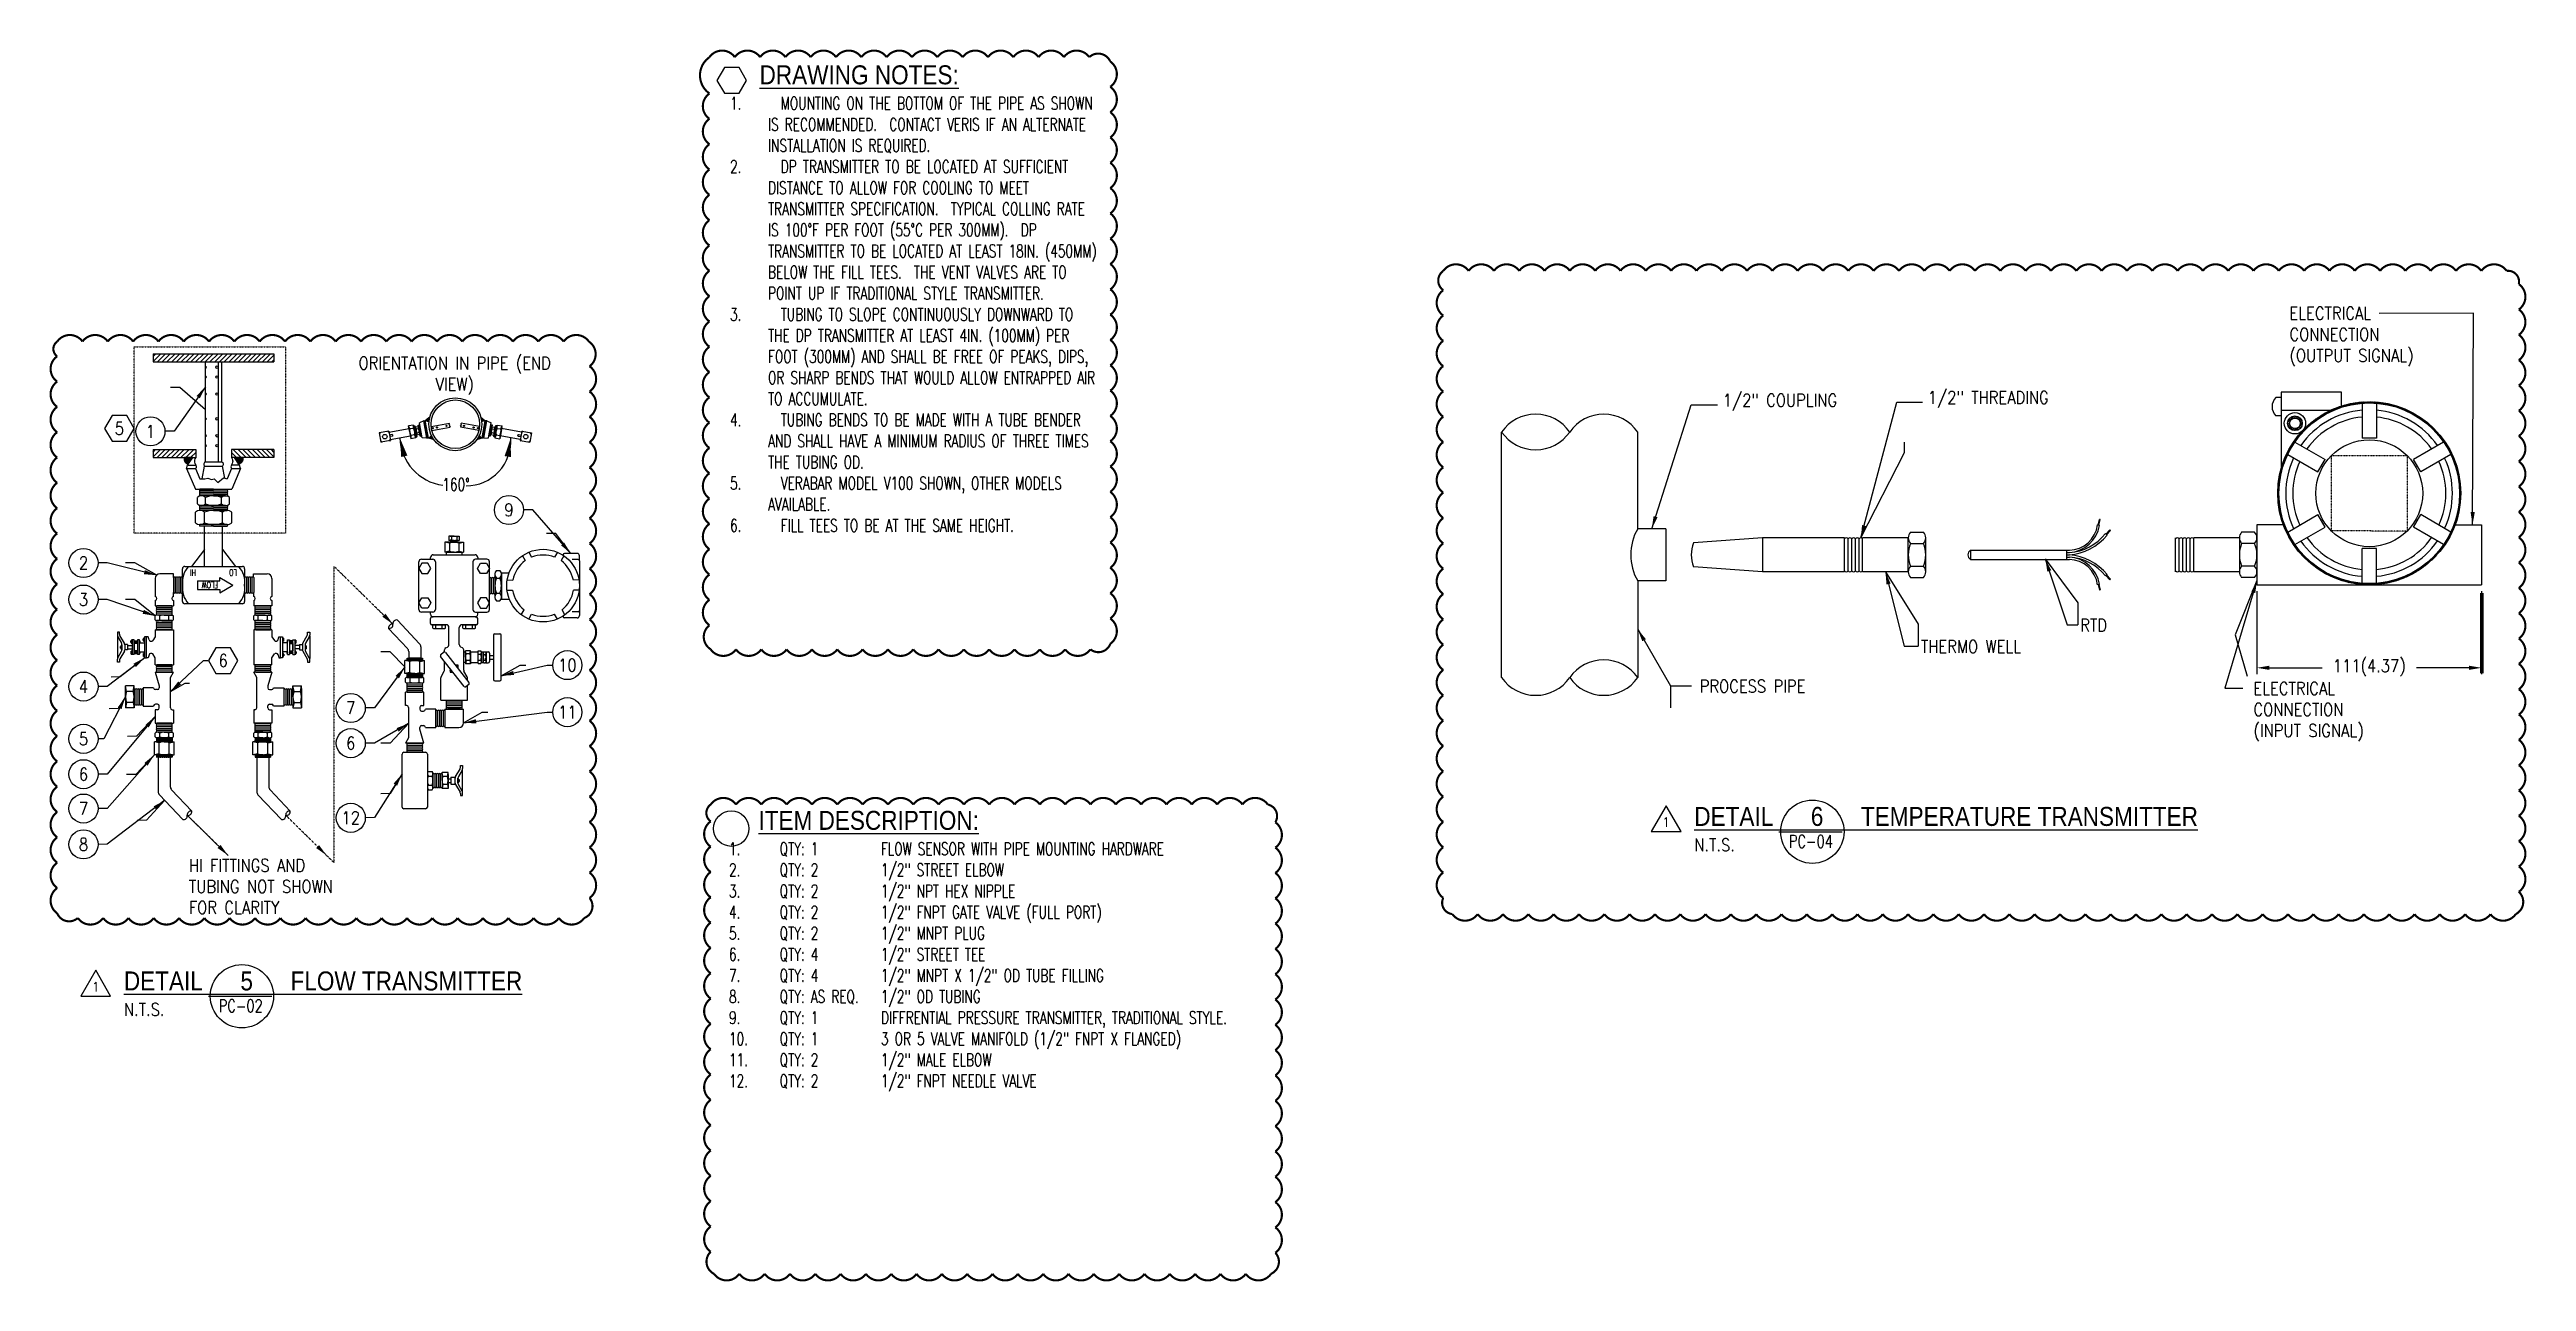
# Model space of a CAD drawing. Header units: inches. Extents: x 10198 to 13598, y 8611 to 9216.
# Drawn here: x 12424 to 13598, y 8611 to 9195 of the extents above; entities that cross this region are included whole.
import ezdxf
from ezdxf.enums import TextEntityAlignment as Align

# ---------------------------------------------------------------- set-up
doc = ezdxf.new("R2010")
doc.units = ezdxf.units.IN
doc.header["$LTSCALE"] = 0.1
doc.header["$MEASUREMENT"] = 0
for name, pattern in [('CENTER2', [1.125, 0.75, -0.125, 0.125, -0.125]), ('DASHED2', [0.375, 0.25, -0.125]), ('HIDDEN2', [0.1875, 0.125, -0.0625])]:
    doc.linetypes.add(name, pattern=pattern)
doc.layers.get('0').update_dxf_attribs({"lineweight": 18})
doc.layers.get('Defpoints').update_dxf_attribs({"color": 251, "lineweight": 140})
for name, color, linetype in [('ADDENDUM NO. 1', 200, 'Continuous'), ('DT-LTSO', 52, 'Continuous'), ('DT-TEXT', 141, 'Continuous'), ('DT-TEXT @ 48', 141, 'Continuous'), ('E-POWR-IDEN', 71, 'Continuous'), ('E-POWR-IDEN @ 12', 71, 'Continuous'), ('E-POWR-IDEN @ 48', 71, 'Continuous')]:
    doc.layers.add(name, color=color, linetype=linetype)
doc.layers.add('AMMENDMENT NO. 1', color=200, linetype='Continuous', lineweight=18)
doc.layers.add('Defpoints @ 12', color=251, linetype='Continuous', lineweight=140, plot=False)
doc.styles.add('Note', font='romans.shx', dxfattribs={"width": 0.75})
doc.styles.add('RomanS', font='romans.shx', dxfattribs={"width": 0.85})
doc.dimstyles.new('FH_Arrow_Leader', dxfattribs={"dimscale": 96, "dimtxt": 0.09375, "dimasz": 0.125, "dimexe": 0.0625, "dimexo": 0.0625, "dimgap": 0.09, "dimtad": 0, "dimtih": 1, "dimtoh": 1, "dimdec": 4, "dimzin": 0, "dimdsep": 46, "dimlunit": 4, "dimtxsty": 'RomanS', "dimcen": 0.09, "dimadec": 0, "dimazin": 0, "dimtfac": 1, "dimtdec": 4, "dimtofl": 0, "dimtmove": 0, "dimatfit": 3, "dimfxl": 1, "dimtolj": 1, "dimtzin": 0, "dimarcsym": 0})
pattern_1 = [(45, (26570.4165, 9438.089), (-1.131434, 1.131434), [])]
pattern_2 = [(45, (26570.41651, 9438.08902), (-0.0942861661, 0.0942861661), [])]
pattern_3 = [(45, (23894.23531, 9338.27597), (-0.0764055715, 0.0764055715), [])]
pattern_4 = [(135, (-1566.33524, 9438.08902), (0.0942861661, 0.0942861661), [])]
pattern_5 = [(45, (23899.13114, 9340.88683), (-0.0764055715, 0.0764055715), [])]
pattern_6 = [(315, (23899.13114, 8482.6428), (-0.0764055715, -0.0764055715), [])]
pattern_7 = [(45, (23904.96726, 9341.90999), (-0.0764055715, 0.0764055715), [])]
pattern_8 = [(315, (23904.96726, 8481.61964), (-0.0764055715, -0.0764055715), [])]
pattern_9 = [(135, (1109.84596, 9338.27597), (0.0764055715, 0.0764055715), [])]
pattern_10 = [(135, (1104.95013, 9340.88683), (0.0764055715, 0.0764055715), [])]
pattern_11 = [(225, (1104.95013, 8482.6428), (0.0764055715, -0.0764055715), [])]
pattern_12 = [(135, (1099.11401, 9341.90999), (0.0764055715, 0.0764055715), [])]
pattern_13 = [(225, (1099.11401, 8481.61964), (0.0764055715, -0.0764055715), [])]
pattern_14 = [(135, (1182.29492, 9275.06872), (0.0764055715, 0.0764055715), [])]
pattern_15 = [(45, (26550.97985, 9461.08977), (-0.0942861661, 0.0942861661), [])]
pattern_16 = [(45, (26591.0903, 9429.55691), (-0.0942861661, 0.0942861661), [])]
pattern_17 = [(135, (-1357.85107, 9429.55691), (0.0942861661, 0.0942861661), [])]

msp = doc.modelspace()

# ---------------------------------------------------------------- texts
at = {"layer": 'DT-TEXT @ 48', "attachment_point": 1, "style": 'RomanS'}
for s, insert, char_height, width in [('\\A1;{\\fArial|b0|i0|c0|p34;\\H2x;\\LDETAIL      6      \\A0;TEMPERATURE TRANSMITTER\\A1;\\P\\Fromans|c0;\\H0.66667x;\\lN.T.S.\\P} ', (13203.81486, 8836.06857), 4.5, 24192), ('\\pi3.4723;{\\W0.75;PC-04}', (13245.18724, 8822.75179), 6.0002995, 28.8027741), ('\\A1;{\\fArial|b0|i0|c0|p34;\\H2x;\\LDETAIL      5      \\A0;FLOW TRANSMITTER\\A1;\\P\\Fromans|c0;\\H0.66667x;\\lN.T.S.\\P} ', (12459.55957, 8758.09458), 4.5, 24192), ('\\pi3.5794;{\\W0.75;PC-02}', (12500.93194, 8744.7778), 6.0002995, 28.8027741)]:
    msp.add_mtext(s, dxfattribs=dict(at, insert=insert, char_height=char_height, width=width))
at = {"layer": 'E-POWR-IDEN @ 48', "style": 'RomanS', "width": 0.7}
msp.add_text('160%%D', height=6, dxfattribs=at).set_placement((12616.96611, 8985.90802), align=Align.CENTER)
for s, p in [('HI', (12492.35244, 8948.65165)), ('LO', (12511.28348, 8948.65165)), ('FLOW', (12500.3456, 8942.72446))]:
    msp.add_text(s, height=3.000167, rotation=180, dxfattribs=at).set_placement(p, align=Align.CENTER)
at = {"layer": 'E-POWR-IDEN @ 48', "style": 'RomanS'}
for s, insert, char_height, width, attachment_point in [('\\A1;{\\fArial|b0|i0|c0|p34;\\H2x;\\W1;   \\H0.74996x;\\W0.85;\\LDRAWING NOTES:\\H0.6667x;\\P\\pi-18.001,l18.001;\\Fromans|c0;\\W0.7;\\l1.^IMOUNTING ON THE BOTTOM OF THE PIPE AS SHOWN IS RECOMMENDED.  CONTACT VERIS IF AN ALTERNATE INSTALLATION IS REQUIRED.\\P2.^IDP TRANSMITTER TO BE LOCATED AT SUFFICIENT DISTANCE TO ALLOW FOR COOLING TO MEET TRANSMITTER SPECIFICATION.  TYPICAL COLLING RATE IS 100°F PER FOOT (55°C PER 300MM).  DP TRANSMITTER TO BE LOCATED AT LEAST 18IN. (450MM) BELOW THE FILL TEES.  THE VENT VALVES ARE TO POINT UP IF TRADITIONAL STYLE TRANSMITTER.\\P3.^ITUBING TO SLOPE CONTINUOUSLY DOWNWARD TO THE DP TRANSMITTER AT LEAST 4IN. (100MM) PER FOOT (300MM) AND SHALL BE FREE OF PEAKS, DIPS, OR SHARP BENDS THAT WOULD ALLOW ENTRAPPED AIR TO ACCUMULATE.\\P4.^ITUBING BENDS TO BE MADE WITH A TUBE BENDER AND SHALL HAVE A MINIMUM RADIUS OF THREE TIMES THE TUBING OD.\\P5.^IVERABAR MODEL V100 SHOWN, OTHER MODELS AVAILABLE.\\P6.^IFILL TEES TO BE AT THE SAME HEIGHT.}', (12746.84396, 9187.55322), 6.00033487, 174.8913073, 1), ('ELECTRICAL CONNECTION (OUTPUT SIGNAL)', (13485.8786, 9073.03376), 6, 77, 1), ('ORIENTATION IN PIPE (END VIEW)', (12616.3196, 9049.44064), 6, 102.7249436, 2), ('ELECTRICAL CONNECTION\\P(INPUT SIGNAL)', (13468.78733, 8895.23214), 6, 65.6078429, 1), ('\\A1;{\\fArial|b0|i0|c0|p34;\\H2x;\\W1;   \\H0.74996x;\\W0.85;\\LITEM DESCRIPTION:\\P\\Fromans|c0;\\H0.6667x;\\W0.7;\\l1.^IQTY: 1^I^IFLOW SENSOR WITH PIPE MOUNTING HARDWARE\\H2x; \\H0.5x;\\P2.^IQTY: 2^I^I1/2" STREET ELBOW\\H1.8571x; \\H0.53846x;\\P3.^IQTY: 2^I^I1/2" NPT HEX NIPPLE\\H1.9048x; \\H0.525x;\\P4.^IQTY: 2^I^I1/2" FNPT GATE VALVE (FULL PORT)\\H1.8889x; \\H0.52941x;\\P5.^IQTY: 2^I^I1/2" MNPT PLUG\\H1.8942x; \\H0.52793x;\\P6.^IQTY: 4^I^I1/2" STREET TEE\\H1.8924x; \\H0.52842x;\\P7.^IQTY: 4^I^I1/2" MNPT X 1/2" OD TUBE FILLING\\H1.893x; \\H0.52826x;\\P8.^IQTY: AS REQ.^I1/2" OD TUBING\\H1.8928x; \\H0.52831x;\\P9.^IQTY: 1^I^IDIFFRENTIAL PRESSURE TRANSMITTER, TRADITIONAL STYLE.\\H1.7024x; \\H0.58741x;\\P10.^IQTY: 1^I^I3 OR 5 VALVE MANIFOLD (1/2" FNPT X FLANGED)\\H1.9563x; \\H0.51116x;\\P11.^IQTY: 2^I^I1/2" MALE ELBOW\\H1.8717x; \\H0.53427x;\\P12.^IQTY: 2^I^I1/2" FNPT NEEDLE VALVE\\H1.8999x; }', (12746.31591, 8834.21083), 6.0003349, 273.8389522, 1), ('HI FITTINGS AND TUBING NOT SHOWN FOR CLARITY', (12490.33588, 8811.36414), 6, 77.3543513, 1)]:
    msp.add_mtext(s, dxfattribs=dict(at, insert=insert, char_height=char_height, width=width, attachment_point=attachment_point))
at = {"layer": 'E-POWR-IDEN @ 48', "char_height": 6, "attachment_point": 1, "style": 'RomanS'}
for s, insert in [('1/2" COUPLING', (13217.30972, 9031.78773)), ('1/2" THREADING', (13314.50906, 9033.1587)), ('RTD', (13386.69931, 8925.20549)), ('THERMO WELL', (13311.20875, 8915.07391)), ('PROCESS PIPE', (13206.37155, 8896.28564))]:
    msp.add_mtext(s, dxfattribs=dict(at, insert=insert))

# ---------------------------------------------------------------- blocks, each defined once
blk = doc.blocks.new('Anno_Hexagon')
at = {"color": 0, "linetype": 'ByBlock', "lineweight": -2}
blk.add_lwpolyline([(1.17, 0), (0.58, 1.01), (-0.58, 1.01), (-1.17, 0), (-0.58, -1.01), (0.58, -1.01)], close=True, dxfattribs=at)
at = {"color": 0, "linetype": 'ByBlock', "lineweight": -2, "style": 'Note', "width": 0.85}
blk.add_attdef('ID', text='', height=1, dxfattribs=at).set_placement((0, 0), align=Align.MIDDLE)
blk = doc.blocks.new('Anno_Circle')
at = {"color": 0, "linetype": 'ByBlock', "lineweight": -2}
blk.add_circle((0, 0), 1.15, dxfattribs=at)
at = {"color": 0, "linetype": 'ByBlock', "lineweight": -2, "style": 'Note', "width": 0.85}
blk.add_attdef('ID', text='', height=1, dxfattribs=at).set_placement((0, 0), align=Align.MIDDLE)
blk = doc.blocks.new('Anno_Revision_A')
at = {"color": 0, "linetype": 'ByBlock', "lineweight": -2}
blk.add_lwpolyline([(1.18, -0.68), (0, 1.36), (-1.18, -0.68)], close=True, dxfattribs=at)
at = {"color": 0, "linetype": 'ByBlock', "lineweight": -2, "style": 'RomanS'}
blk.add_attdef('REVISION', text='', height=0.75, dxfattribs=at).set_placement((0, 0.06), align=Align.MIDDLE)
blk = doc.blocks.new('*D115')
at = {"layer": 'Defpoints', "color": 0, "transparency": 16777216}
for p in [(13470.4, 8941.4), (13576.9, 8941.4), (13470.4, 8902)]:
    blk.add_point(p, dxfattribs=at)
at = {"layer": 'E-POWR-IDEN', "color": 0, "lineweight": -2, "transparency": 16777216}
for p, q in [((13470.4, 8938.4), (13470.4, 8899)), ((13576.9, 8938.4), (13576.9, 8899)), ((13476.4, 8902), (13501.4, 8902)), ((13570.9, 8902), (13546, 8902))]:
    blk.add_line(p, q, dxfattribs=at)
at = {"layer": 'E-POWR-IDEN', "color": 0, "transparency": 16777216}
for points in [[(13476.4, 8903), (13476.4, 8901), (13470.4, 8902)], [(13570.9, 8903), (13570.9, 8901), (13576.9, 8902)]]:
    blk.add_solid(points, dxfattribs=at)
at = {"layer": 'E-POWR-IDEN', "color": 0, "transparency": 16777216, "insert": (13523.7, 8902), "char_height": 6, "attachment_point": 5, "style": 'RomanS'}
blk.add_mtext('\\A1;111(4.37)', dxfattribs=at)
blk = doc.blocks.new('*U141')
at = {"layer": 'E-POWR-IDEN @ 12'}
blk.add_leader([(12481.6, 8890.7), (12488.6, 8894.7), (12490.7, 8894.7)], dimstyle='FH_Arrow_Leader', override={"dimscale": 12, "dimgap": 0.09, "dimtad": 0}, dxfattribs=at)
at = {"layer": 'E-POWR-IDEN @ 48'}
blk.add_leader([(12481.6, 8890.7), (12497.3, 8905.4), (12499.5, 8905.4)], dimstyle='FH_Arrow_Leader', override={"dimscale": 48, "dimgap": 0.09, "dimtad": 0}, dxfattribs=at)
blk = doc.blocks.new('*U142')
at = {"layer": 'E-POWR-IDEN @ 12'}
blk.add_leader([(12638.4, 8898.2), (12647.3, 8903.3), (12650, 8903.3)], dimstyle='FH_Arrow_Leader', override={"dimscale": 12, "dimgap": 0.09, "dimtad": 0}, dxfattribs=at)
at = {"layer": 'E-POWR-IDEN @ 48'}
blk.add_leader([(12638.4, 8898.2), (12660.1, 8903.3), (12662.8, 8903.3)], dimstyle='FH_Arrow_Leader', override={"dimscale": 48, "dimgap": 0.09, "dimtad": 0}, dxfattribs=at)
blk = doc.blocks.new('*U143')
at = {"layer": 'E-POWR-IDEN @ 12'}
blk.add_leader([(12620.5, 8875.9), (12629.4, 8881), (12632.1, 8881)], dimstyle='FH_Arrow_Leader', override={"dimscale": 12, "dimgap": 0.09, "dimtad": 0}, dxfattribs=at)
at = {"layer": 'E-POWR-IDEN @ 48'}
blk.add_leader([(12620.5, 8875.9), (12660.1, 8881), (12662.8, 8881)], dimstyle='FH_Arrow_Leader', override={"dimscale": 48, "dimgap": 0.09, "dimtad": 0}, dxfattribs=at)
blk = doc.blocks.new('*U144')
at = {"layer": 'E-POWR-IDEN @ 12'}
blk.add_leader([(12591.4, 8851.7), (12585.8, 8842.4), (12581.4, 8842.3)], dimstyle='FH_Arrow_Leader', override={"dimscale": 12, "dimgap": 0.09, "dimtad": 0}, dxfattribs=at)
at = {"layer": 'E-POWR-IDEN @ 48'}
blk.add_leader([(12591.4, 8851.7), (12578.4, 8831), (12574, 8830.9)], dimstyle='FH_Arrow_Leader', override={"dimscale": 48, "dimgap": 0.09, "dimtad": 0}, dxfattribs=at)
blk = doc.blocks.new('*U145')
at = {"layer": 'E-POWR-IDEN @ 12'}
blk.add_leader([(12594.5, 8875.6), (12585.8, 8866.3), (12581.4, 8866.3)], dimstyle='FH_Arrow_Leader', override={"dimscale": 12, "dimgap": 0.09, "dimtad": 0}, dxfattribs=at)
at = {"layer": 'E-POWR-IDEN @ 48'}
blk.add_leader([(12594.5, 8875.6), (12578.4, 8866.3), (12574, 8866.3)], dimstyle='FH_Arrow_Leader', override={"dimscale": 48, "dimgap": 0.09, "dimtad": 0}, dxfattribs=at)
blk = doc.blocks.new('*U146')
at = {"layer": 'E-POWR-IDEN @ 12'}
blk.add_leader([(12592.7, 8902.4), (12585.8, 8909.6), (12581.4, 8909.6)], dimstyle='FH_Arrow_Leader', override={"dimscale": 12, "dimgap": 0.09, "dimtad": 0}, dxfattribs=at)
at = {"layer": 'E-POWR-IDEN @ 48'}
blk.add_leader([(12592.7, 8902.4), (12578.4, 8883), (12574, 8883)], dimstyle='FH_Arrow_Leader', override={"dimscale": 48, "dimgap": 0.09, "dimtad": 0}, dxfattribs=at)
blk = doc.blocks.new('*U147')
at = {"layer": 'E-POWR-IDEN @ 12'}
blk.add_leader([(12671.4, 8956.2), (12664.2, 8965.6), (12659.9, 8965.6)], dimstyle='FH_Arrow_Leader', override={"dimscale": 12, "dimgap": 0.09, "dimtad": 0}, dxfattribs=at)
at = {"layer": 'E-POWR-IDEN @ 48'}
blk.add_leader([(12671.4, 8956.2), (12653.4, 8976.8), (12649, 8976.8)], dimstyle='FH_Arrow_Leader', override={"dimscale": 48, "dimgap": 0.09, "dimtad": 0}, dxfattribs=at)
blk = doc.blocks.new('*U148')
at = {"layer": 'E-POWR-IDEN @ 12'}
blk.add_leader([(12479, 8839.2), (12470.2, 8829.8), (12465.8, 8829.7)], dimstyle='FH_Arrow_Leader', override={"dimscale": 12, "dimgap": 0.09, "dimtad": 0}, dxfattribs=at)
at = {"layer": 'E-POWR-IDEN @ 48'}
blk.add_leader([(12479, 8839.2), (12451.7, 8818.4), (12447.4, 8818.3)], dimstyle='FH_Arrow_Leader', override={"dimscale": 48, "dimgap": 0.09, "dimtad": 0}, dxfattribs=at)
blk = doc.blocks.new('*U149')
at = {"layer": 'E-POWR-IDEN @ 12'}
blk.add_leader([(12474, 8860.8), (12465.2, 8851.4), (12460.8, 8851.4)], dimstyle='FH_Arrow_Leader', override={"dimscale": 12, "dimgap": 0.09, "dimtad": 0}, dxfattribs=at)
at = {"layer": 'E-POWR-IDEN @ 48'}
blk.add_leader([(12474, 8860.8), (12451.7, 8835.3), (12447.4, 8835.3)], dimstyle='FH_Arrow_Leader', override={"dimscale": 48, "dimgap": 0.09, "dimtad": 0}, dxfattribs=at)
blk = doc.blocks.new('*U150')
at = {"layer": 'E-POWR-IDEN @ 12'}
blk.add_leader([(12474.4, 8879), (12465.6, 8869.6), (12461.2, 8869.5)], dimstyle='FH_Arrow_Leader', override={"dimscale": 12, "dimgap": 0.09, "dimtad": 0}, dxfattribs=at)
at = {"layer": 'E-POWR-IDEN @ 48'}
blk.add_leader([(12474.4, 8879), (12451.7, 8851.6), (12447.4, 8851.6)], dimstyle='FH_Arrow_Leader', override={"dimscale": 48, "dimgap": 0.09, "dimtad": 0}, dxfattribs=at)
blk = doc.blocks.new('*U151')
at = {"layer": 'E-POWR-IDEN @ 12'}
blk.add_leader([(12460.3, 8888.2), (12456.9, 8882.7), (12452.5, 8882.6)], dimstyle='FH_Arrow_Leader', override={"dimscale": 12, "dimgap": 0.09, "dimtad": 0}, dxfattribs=at)
at = {"layer": 'E-POWR-IDEN @ 48'}
blk.add_leader([(12460.3, 8888.2), (12450.1, 8868.4), (12447.4, 8868.3)], dimstyle='FH_Arrow_Leader', override={"dimscale": 48, "dimgap": 0.09, "dimtad": 0}, dxfattribs=at)
blk = doc.blocks.new('*U152')
at = {"layer": 'E-POWR-IDEN @ 12'}
blk.add_leader([(12469.4, 8906.8), (12457.8, 8897.7), (12453.5, 8897.6)], dimstyle='FH_Arrow_Leader', override={"dimscale": 12, "dimgap": 0.09, "dimtad": 0}, dxfattribs=at)
at = {"layer": 'E-POWR-IDEN @ 48'}
blk.add_leader([(12469.4, 8906.8), (12451.7, 8893.1), (12447.4, 8893.1)], dimstyle='FH_Arrow_Leader', override={"dimscale": 48, "dimgap": 0.09, "dimtad": 0}, dxfattribs=at)
blk = doc.blocks.new('*U153')
at = {"layer": 'E-POWR-IDEN @ 12'}
blk.add_leader([(12475.1, 8945.9), (12464.7, 8951.7), (12460.3, 8951.7)], dimstyle='FH_Arrow_Leader', override={"dimscale": 12, "dimgap": 0.09, "dimtad": 0}, dxfattribs=at)
at = {"layer": 'E-POWR-IDEN @ 48'}
blk.add_leader([(12475.1, 8945.9), (12451.7, 8951.7), (12447.4, 8951.7)], dimstyle='FH_Arrow_Leader', override={"dimscale": 48, "dimgap": 0.09, "dimtad": 0}, dxfattribs=at)
blk = doc.blocks.new('*U154')
at = {"layer": 'E-POWR-IDEN @ 12'}
blk.add_leader([(12474.4, 8926.6), (12464.7, 8934.4), (12460.3, 8934.4)], dimstyle='FH_Arrow_Leader', override={"dimscale": 12, "dimgap": 0.09, "dimtad": 0}, dxfattribs=at)
at = {"layer": 'E-POWR-IDEN @ 48'}
blk.add_leader([(12474.4, 8926.6), (12451.7, 8934.4), (12447.4, 8934.4)], dimstyle='FH_Arrow_Leader', override={"dimscale": 48, "dimgap": 0.09, "dimtad": 0}, dxfattribs=at)
blk = doc.blocks.new('*U155')
at = {"layer": 'E-POWR-IDEN @ 12'}
blk.add_leader([(12498.2, 9024.3), (12486, 9034.8), (12481.6, 9034.8)], dimstyle='FH_Arrow_Leader', override={"dimscale": 12, "dimgap": 0.09, "dimtad": 0}, dxfattribs=at)
at = {"layer": 'E-POWR-IDEN @ 48'}
blk.add_leader([(12498.2, 9035.2), (12483.4, 9014.1), (12479.1, 9014.1)], dimstyle='FH_Arrow_Leader', override={"dimscale": 48, "dimgap": 0.09, "dimtad": 0}, dxfattribs=at)

# ---------------------------------------------------------------- dimensions: what is measured, and where the dimension line sits
at = {"layer": 'E-POWR-IDEN @ 48'}
dim = msp.add_linear_dim(base=(13470.44487, 8902.04386), p1=(13576.93254, 8941.35009), p2=(13470.44487, 8941.35009), text='111(4.37)', dimstyle='FH_Arrow_Leader', override={"dimscale": 48, "dimtxt": 0.125, "dimtix": 0, "dimtofl": 0, "dimtmove": 0, "dimatfit": 3}, dxfattribs=at)
dim.commit()
dim.dimension.update_dxf_attribs({"geometry": '*D115', "text_midpoint": (13523.68871, 8902.04386)})

# ---------------------------------------------------------------- hatches: boundary and pattern name
at = {"layer": 'DT-LTSO'}
h = msp.add_hatch(dxfattribs=at)
h.set_pattern_fill('ANSI31', color=256, scale=12.800714, style=0)
h.set_pattern_definition(pattern_1)
h.paths.add_polyline_path([(12530.68993, 9050.86544), (12473.39134, 9050.86544), (12473.39134, 9047.03106), (12530.68993, 9047.03106)])
h = msp.add_hatch(dxfattribs=at)
h.set_pattern_fill('ANSI31', color=256, scale=1.333333, angle=-180, style=0)
h.set_pattern_definition([(225, (-5038.7872, 7880.45464), (0.1178511302, -0.1178511302), [])])
h.paths.add_polyline_path([(13567.07157, 8984.73295, 1), (13480.30584, 8984.73295, 1)])
h.paths.add_polyline_path([(13480.87676, 8984.73295, -1), (13566.50065, 8984.73295, -1)], flags=16)
h = msp.add_hatch(dxfattribs=at)
h.set_pattern_fill('ANSI31', color=256, scale=1.066726, style=0)
h.set_pattern_definition([(45, (26588.9315, 9429.17626), (-0.0942861661, 0.0942861661), [])])
h.paths.add_polyline_path([(12597.6337, 9016.75418), (12596.91203, 9016.62693), (12597.36792, 9014.04145), (12598.08959, 9014.1687)])
h.paths.add_polyline_path([(12598.08959, 9014.1687), (12597.36792, 9014.04145), (12597.82381, 9011.45597), (12598.54548, 9011.58322)])
h = msp.add_hatch(dxfattribs=at)
h.set_pattern_fill('ANSI31', color=256, scale=1.066726, style=0)
h.set_pattern_definition(pattern_16)
h.paths.add_polyline_path([(12599.7925, 9017.13483), (12599.07083, 9017.00758), (12599.52672, 9014.42211), (12600.24839, 9014.54936)])
h.paths.add_polyline_path([(12600.24839, 9014.54936), (12599.52672, 9014.42211), (12599.98261, 9011.83663), (12600.70428, 9011.96388)])
h = msp.add_hatch(dxfattribs=at)
h.set_pattern_fill('ANSI31', color=256, scale=1.066726, style=0)
h.set_pattern_definition(pattern_16)
h.paths.add_polyline_path([(12602.40199, 9019.13279), (12601.68032, 9019.00554), (12602.3992, 9014.9286), (12603.12086, 9015.05585)])
h = msp.add_hatch(dxfattribs=at)
h.set_pattern_fill('ANSI31', color=256, scale=1.066726, style=0)
h.set_pattern_definition(pattern_16)
h.paths.add_polyline_path([(12604.53166, 9020.7522), (12602.56063, 9019.25342), (12604.13928, 9018.60088, -0.0436988813)])
h = msp.add_hatch(dxfattribs=at)
h.set_pattern_fill('ANSI31', color=256, scale=1.066726, style=0)
h.set_pattern_definition(pattern_17)
h.paths.add_polyline_path([(12628.70756, 9020.7522), (12630.6786, 9019.25342), (12629.09994, 9018.60088, 0.0436988813)])
h = msp.add_hatch(dxfattribs=at)
h.set_pattern_fill('ANSI31', color=256, scale=1.066726, style=0)
h.set_pattern_definition(pattern_17)
h.paths.add_polyline_path([(12630.83724, 9019.13279), (12631.55891, 9019.00554), (12630.84003, 9014.9286), (12630.11836, 9015.05585)])
h = msp.add_hatch(dxfattribs=at)
h.set_pattern_fill('ANSI31', color=256, scale=1.066726, style=0)
h.set_pattern_definition(pattern_17)
h.paths.add_polyline_path([(12633.44673, 9017.13483), (12634.16839, 9017.00758), (12633.7125, 9014.42211), (12632.99084, 9014.54936)])
h.paths.add_polyline_path([(12632.99084, 9014.54936), (12633.7125, 9014.42211), (12633.25661, 9011.83663), (12632.53495, 9011.96388)])
h = msp.add_hatch(dxfattribs=at)
h.set_pattern_fill('ANSI31', color=256, scale=1.066726, style=0)
h.set_pattern_definition([(135, (-1355.69227, 9429.17626), (0.0942861661, 0.0942861661), [])])
h.paths.add_polyline_path([(12635.60553, 9016.75418), (12636.32719, 9016.62693), (12635.8713, 9014.04145), (12635.14964, 9014.1687)])
h.paths.add_polyline_path([(12635.14964, 9014.1687), (12635.8713, 9014.04145), (12635.41541, 9011.45597), (12634.69375, 9011.58322)])
h = msp.add_hatch(dxfattribs=at)
h.set_pattern_fill('ANSI31', color=256, scale=5.333333, angle=-180, style=0)
h.set_pattern_definition([(225, (-5037.0511, 7882.48464), (0.47140452, -0.47140452), [])])
h.paths.add_polyline_path([(13491.92884, 9017.88974, 1), (13484.9997, 9017.88974, 1)])
h.paths.add_polyline_path([(13485.96049, 9017.88974, -1), (13490.96805, 9017.88974, -1)], flags=16)
h = msp.add_hatch(dxfattribs=at)
h.set_pattern_fill('ANSI31', color=256, scale=12.800714, style=0)
h.set_pattern_definition(pattern_1)
h.paths.add_polyline_path([(12493.59118, 9005.47552), (12473.39134, 9005.47552), (12473.39134, 9001.64114), (12493.59118, 9001.64114)])
h = msp.add_hatch(dxfattribs=at)
h.set_pattern_fill('ANSI31', color=256, scale=12.800714, style=0)
h.set_pattern_definition([(135, (-1566.3352, 9438.089), (1.131434, 1.131434), [])])
h.paths.add_polyline_path([(12510.49009, 9005.47552), (12530.68993, 9005.47552), (12530.68993, 9001.64114), (12510.49009, 9001.64114)])
h = msp.add_hatch(dxfattribs=at)
h.set_pattern_fill('ANSI31', color=256, scale=1.066726, style=0)
h.set_pattern_definition([(155, (-722.81314, 4613.37878), (0.0563522465, 0.1208477825), [])])
h.paths.add_polyline_path([(12580.56473, 9013.41791), (12581.16657, 9013.52403, -0.2723763682), (12580.65538, 9012.90381)])
h = msp.add_hatch(dxfattribs=at)
h.set_pattern_fill('ANSI31', color=256, scale=1.066726, style=0)
h.set_pattern_definition([(225, (-1424.62321, 8593.54145), (0.0942861661, -0.0942861661), [])])
h.paths.add_polyline_path([(12581.36482, 9008.88036), (12581.96666, 9008.98648, 0.2723763682), (12581.27417, 9009.39446)])
h = msp.add_hatch(dxfattribs=at)
h.set_pattern_fill('ANSI31', color=256, scale=1.066726, style=0)
h.set_pattern_definition(pattern_16)
h.paths.add_polyline_path([(12585.10227, 9014.218), (12584.50043, 9014.11188, 0.2723763682), (12585.19292, 9013.7039)])
h = msp.add_hatch(dxfattribs=at)
h.set_pattern_fill('ANSI31', color=256, scale=1.066726, style=0)
h.set_pattern_definition([(335, (25889.28023, 13409.71957), (-0.0563522465, -0.1208477825), [])])
h.paths.add_polyline_path([(12585.90236, 9009.68045), (12585.30052, 9009.57433, -0.2723763682), (12585.81171, 9010.19455)])
h = msp.add_hatch(dxfattribs=at)
h.set_pattern_fill('ANSI31', color=256, scale=1.066726, style=0)
h.set_pattern_definition([(45, (26591.80917, 9425.47997), (-0.0942861661, 0.0942861661), [])])
h.paths.add_polyline_path([(12603.12086, 9015.05585), (12602.3992, 9014.9286), (12603.11807, 9010.85166), (12603.83974, 9010.97891)])
h = msp.add_hatch(dxfattribs=at)
h.set_pattern_fill('ANSI31', color=256, scale=1.066726, style=0)
h.set_pattern_definition([(335, (25889.28023, 13409.71957), (-0.0563522465, -0.1208477825), [])])
h.paths.add_polyline_path([(12606.39485, 9010.18555), (12604.03007, 9010.91981), (12605.29034, 9012.07293, 0.0436988813)])
h = msp.add_hatch(dxfattribs=at)
h.set_pattern_fill('ANSI31', color=256, scale=1.066726, style=0)
h.set_pattern_definition([(205, (-656.04101, 13409.71957), (0.0563522465, -0.1208477825), [])])
h.paths.add_polyline_path([(12626.84438, 9010.18555), (12629.20916, 9010.91981), (12627.94889, 9012.07293, -0.0436988813)])
h = msp.add_hatch(dxfattribs=at)
h.set_pattern_fill('ANSI31', color=256, scale=1.066726, style=0)
h.set_pattern_definition([(135, (-1358.56995, 9425.47997), (0.0942861661, 0.0942861661), [])])
h.paths.add_polyline_path([(12630.11836, 9015.05585), (12630.84003, 9014.9286), (12630.12116, 9010.85166), (12629.39949, 9010.97891)])
h = msp.add_hatch(dxfattribs=at)
h.set_pattern_fill('ANSI31', color=256, scale=1.066726, style=0)
h.set_pattern_definition([(205, (-656.04101, 13409.71957), (0.0563522465, -0.1208477825), [])])
h.paths.add_polyline_path([(12647.33686, 9009.68045), (12647.9387, 9009.57433, 0.2723763682), (12647.42751, 9010.19455)])
h = msp.add_hatch(dxfattribs=at)
h.set_pattern_fill('ANSI31', color=256, scale=1.066726, style=0)
h.set_pattern_definition(pattern_17)
h.paths.add_polyline_path([(12648.13695, 9014.218), (12648.73879, 9014.11188, -0.2723763682), (12648.04631, 9013.7039)])
h = msp.add_hatch(dxfattribs=at)
h.set_pattern_fill('ANSI31', color=256, scale=1.066726, style=0)
h.set_pattern_definition([(315, (26657.86243, 8593.54145), (-0.0942861661, -0.0942861661), [])])
h.paths.add_polyline_path([(12651.87441, 9008.88036), (12651.27257, 9008.98648, -0.2723763682), (12651.96506, 9009.39446)])
h = msp.add_hatch(dxfattribs=at)
h.set_pattern_fill('ANSI31', color=256, scale=1.066726, style=0)
h.set_pattern_definition([(25, (25956.05237, 4613.37878), (-0.0563522465, 0.1208477825), [])])
h.paths.add_polyline_path([(12652.6745, 9013.41791), (12652.07266, 9013.52403, 0.2723763682), (12652.58385, 9012.90381)])
h = msp.add_hatch(dxfattribs=at)
h.set_pattern_fill('ANSI31', color=256, scale=1.066726, style=0)
h.set_pattern_definition(pattern_2)
h.paths.add_polyline_path([(12492.1646, 9001.64114), (12488.28922, 9001.64114, 0.4488722369), (12490.07677, 8998.54501)])
h = msp.add_hatch(dxfattribs=at)
h.set_pattern_fill('ANSI31', color=256, scale=1.066726, style=0)
h.set_pattern_definition([(135, (-1566.33524, 9438.08902), (0.0942861661, 0.0942861661), [])])
h.paths.add_polyline_path([(12511.91667, 9001.64114), (12515.79205, 9001.64114, -0.4488722369), (12514.0045, 8998.54501)])
h = msp.add_hatch(dxfattribs=at)
h.set_pattern_fill('ANSI31', color=256, scale=0.86443, style=0)
h.set_pattern_definition(pattern_3)
h.paths.add_polyline_path([(12458.17788, 8912.14229), (12457.92627, 8912.14229), (12457.92627, 8911.38734), (12458.17788, 8911.38734)])
h = msp.add_hatch(dxfattribs=at)
h.set_pattern_fill('ANSI31', color=256, scale=0.86443, style=0)
h.set_pattern_definition(pattern_3)
h.paths.add_polyline_path([(12458.64497, 8912.49179), (12458.17788, 8912.49179), (12458.17788, 8911.03784), (12458.64497, 8911.03784)])
h = msp.add_hatch(dxfattribs=at)
h.set_pattern_fill('ANSI31', color=256, scale=0.86443, style=0)
h.set_pattern_definition(pattern_5)
h.paths.add_polyline_path([(12463.07371, 8914.75315), (12462.8221, 8914.75315), (12462.8221, 8913.9982), (12463.07371, 8913.9982)])
h = msp.add_hatch(dxfattribs=at)
h.set_pattern_fill('ANSI31', color=256, scale=0.86443, style=0)
h.set_pattern_definition(pattern_5)
h.paths.add_polyline_path([(12463.5408, 8915.10265), (12463.07371, 8915.10265), (12463.07371, 8913.6487), (12463.5408, 8913.6487)])
h = msp.add_hatch(dxfattribs=at)
h.set_pattern_fill('ANSI31', color=256, scale=0.86443, style=0)
h.set_pattern_definition(pattern_6)
h.paths.add_polyline_path([(12463.5408, 8908.42698), (12463.07371, 8908.42698), (12463.07371, 8909.88093), (12463.5408, 8909.88093)])
h = msp.add_hatch(dxfattribs=at)
h.set_pattern_fill('ANSI31', color=256, scale=1.066726, style=0)
h.set_pattern_definition(pattern_2)
h.paths.add_polyline_path([(12466.02133, 8914.75315), (12464.45453, 8914.75315), (12464.45453, 8913.9982), (12466.02133, 8913.9982)])
h = msp.add_hatch(dxfattribs=at)
h.set_pattern_fill('ANSI31', color=256, scale=0.86443, style=0)
h.set_pattern_definition([(45, (23903.2441, 9340.88683), (-0.0764055715, 0.0764055715), [])])
h.paths.add_polyline_path([(12467.18667, 8914.75315), (12466.93506, 8914.75315), (12466.93506, 8913.9982), (12467.18667, 8913.9982)])
h = msp.add_hatch(dxfattribs=at)
h.set_pattern_fill('ANSI31', color=256, scale=0.86443, style=0)
h.set_pattern_definition(pattern_7)
h.paths.add_polyline_path([(12468.90983, 8915.77631), (12468.65822, 8915.77631), (12468.65822, 8915.02136), (12468.90983, 8915.02136)])
h = msp.add_hatch(dxfattribs=at)
h.set_pattern_fill('ANSI31', color=256, scale=0.86443, style=0)
h.set_pattern_definition(pattern_7)
h.paths.add_polyline_path([(12469.37693, 8916.12581), (12468.90983, 8916.12581), (12468.90983, 8914.67186), (12469.37693, 8914.67186)])
h = msp.add_hatch(dxfattribs=at)
h.set_pattern_fill('ANSI31', color=256, scale=0.86443, style=0)
h.set_pattern_definition(pattern_12)
h.paths.add_polyline_path([(12534.70434, 8916.12581), (12535.17144, 8916.12581), (12535.17144, 8914.67186), (12534.70434, 8914.67186)])
h = msp.add_hatch(dxfattribs=at)
h.set_pattern_fill('ANSI31', color=256, scale=0.86443, style=0)
h.set_pattern_definition(pattern_12)
h.paths.add_polyline_path([(12535.17144, 8915.77631), (12535.42305, 8915.77631), (12535.42305, 8915.02136), (12535.17144, 8915.02136)])
h = msp.add_hatch(dxfattribs=at)
h.set_pattern_fill('ANSI31', color=256, scale=0.86443, style=0)
h.set_pattern_definition([(135, (1100.83717, 9340.88683), (0.0764055715, 0.0764055715), [])])
h.paths.add_polyline_path([(12536.8946, 8914.75315), (12537.14622, 8914.75315), (12537.14622, 8913.9982), (12536.8946, 8913.9982)])
h = msp.add_hatch(dxfattribs=at)
h.set_pattern_fill('ANSI31', color=256, scale=1.066726, style=0)
h.set_pattern_definition(pattern_4)
h.paths.add_polyline_path([(12538.05994, 8914.75315), (12539.62674, 8914.75315), (12539.62674, 8913.9982), (12538.05994, 8913.9982)])
h = msp.add_hatch(dxfattribs=at)
h.set_pattern_fill('ANSI31', color=256, scale=0.86443, style=0)
h.set_pattern_definition(pattern_10)
h.paths.add_polyline_path([(12540.54047, 8915.10265), (12541.00756, 8915.10265), (12541.00756, 8913.6487), (12540.54047, 8913.6487)])
h = msp.add_hatch(dxfattribs=at)
h.set_pattern_fill('ANSI31', color=256, scale=0.86443, style=0)
h.set_pattern_definition(pattern_11)
h.paths.add_polyline_path([(12540.54047, 8908.42698), (12541.00756, 8908.42698), (12541.00756, 8909.88093), (12540.54047, 8909.88093)])
h = msp.add_hatch(dxfattribs=at)
h.set_pattern_fill('ANSI31', color=256, scale=0.86443, style=0)
h.set_pattern_definition(pattern_10)
h.paths.add_polyline_path([(12541.00756, 8914.75315), (12541.25917, 8914.75315), (12541.25917, 8913.9982), (12541.00756, 8913.9982)])
h = msp.add_hatch(dxfattribs=at)
h.set_pattern_fill('ANSI31', color=256, scale=0.86443, style=0)
h.set_pattern_definition(pattern_9)
h.paths.add_polyline_path([(12545.4363, 8912.49179), (12545.90339, 8912.49179), (12545.90339, 8911.03784), (12545.4363, 8911.03784)])
h = msp.add_hatch(dxfattribs=at)
h.set_pattern_fill('ANSI31', color=256, scale=0.86443, style=0)
h.set_pattern_definition(pattern_9)
h.paths.add_polyline_path([(12545.90339, 8912.14229), (12546.155, 8912.14229), (12546.155, 8911.38734), (12545.90339, 8911.38734)])
h = msp.add_hatch(dxfattribs=at)
h.set_pattern_fill('ANSI31', color=256, scale=0.86443, style=0)
h.set_pattern_definition(pattern_6)
h.paths.add_polyline_path([(12463.07371, 8908.77648), (12462.8221, 8908.77648), (12462.8221, 8909.53143), (12463.07371, 8909.53143)])
h = msp.add_hatch(dxfattribs=at)
h.set_pattern_fill('ANSI31', color=256, scale=1.066726, style=0)
h.set_pattern_definition([(45, (26570.41651, 9432.8673), (-0.0942861661, 0.0942861661), [])])
h.paths.add_polyline_path([(12466.02133, 8909.53143), (12464.45453, 8909.53143), (12464.45453, 8908.77648), (12466.02133, 8908.77648)])
h = msp.add_hatch(dxfattribs=at)
h.set_pattern_fill('ANSI31', color=256, scale=0.86443, style=0)
h.set_pattern_definition([(315, (23903.2441, 8482.6428), (-0.0764055715, -0.0764055715), [])])
h.paths.add_polyline_path([(12467.18667, 8908.77648), (12466.93506, 8908.77648), (12466.93506, 8909.53143), (12467.18667, 8909.53143)])
h = msp.add_hatch(dxfattribs=at)
h.set_pattern_fill('ANSI31', color=256, scale=0.86443, style=0)
h.set_pattern_definition(pattern_8)
h.paths.add_polyline_path([(12468.90983, 8907.75332), (12468.65822, 8907.75332), (12468.65822, 8908.50827), (12468.90983, 8908.50827)])
h = msp.add_hatch(dxfattribs=at)
h.set_pattern_fill('ANSI31', color=256, scale=0.86443, style=0)
h.set_pattern_definition(pattern_8)
h.paths.add_polyline_path([(12469.37693, 8907.40382), (12468.90983, 8907.40382), (12468.90983, 8908.85777), (12469.37693, 8908.85777)])
h = msp.add_hatch(dxfattribs=at)
h.set_pattern_fill('ANSI31', color=256, scale=0.86443, style=0)
h.set_pattern_definition(pattern_13)
h.paths.add_polyline_path([(12534.70434, 8907.40382), (12535.17144, 8907.40382), (12535.17144, 8908.85777), (12534.70434, 8908.85777)])
h = msp.add_hatch(dxfattribs=at)
h.set_pattern_fill('ANSI31', color=256, scale=0.86443, style=0)
h.set_pattern_definition(pattern_13)
h.paths.add_polyline_path([(12535.17144, 8907.75332), (12535.42305, 8907.75332), (12535.42305, 8908.50827), (12535.17144, 8908.50827)])
h = msp.add_hatch(dxfattribs=at)
h.set_pattern_fill('ANSI31', color=256, scale=0.86443, style=0)
h.set_pattern_definition([(225, (1100.83717, 8482.6428), (0.0764055715, -0.0764055715), [])])
h.paths.add_polyline_path([(12536.8946, 8908.77648), (12537.14622, 8908.77648), (12537.14622, 8909.53143), (12536.8946, 8909.53143)])
h = msp.add_hatch(dxfattribs=at)
h.set_pattern_fill('ANSI31', color=256, scale=1.066726, style=0)
h.set_pattern_definition([(135, (-1566.33524, 9432.8673), (0.0942861661, 0.0942861661), [])])
h.paths.add_polyline_path([(12538.05994, 8909.53143), (12539.62674, 8909.53143), (12539.62674, 8908.77648), (12538.05994, 8908.77648)])
h = msp.add_hatch(dxfattribs=at)
h.set_pattern_fill('ANSI31', color=256, scale=0.86443, style=0)
h.set_pattern_definition(pattern_11)
h.paths.add_polyline_path([(12541.00756, 8908.77648), (12541.25917, 8908.77648), (12541.25917, 8909.53143), (12541.00756, 8909.53143)])
h = msp.add_hatch(dxfattribs=at)
h.set_pattern_fill('ANSI31', color=256, scale=1.066726, style=0)
h.set_pattern_definition([(135, (-1494.33922, 9483.90985), (0.0942861661, 0.0942861661), [])])
h.paths.add_polyline_path([(12593.70071, 8906.65326), (12597.38485, 8906.65326), (12601.069, 8906.65326), (12601.069, 8905.43347), (12593.70071, 8905.43347)])
h = msp.add_hatch(dxfattribs=at)
h.set_pattern_fill('ANSI31', color=256, scale=1.066726, style=0)
h.set_pattern_definition([(135, (-1494.33922, 9468.58466), (0.0942861661, 0.0942861661), [])])
h.paths.add_polyline_path([(12593.70071, 8899.30425), (12597.38485, 8899.30425), (12600.94636, 8899.30425), (12601.069, 8899.30425), (12601.069, 8897.45729), (12597.38485, 8897.45729), (12593.70071, 8897.45729)])
h = msp.add_hatch(dxfattribs=at)
h.set_pattern_fill('ANSI31', color=256, scale=1.066726, style=0)
h.set_pattern_definition(pattern_15)
h.paths.add_polyline_path([(12614.12778, 8901.71797), (12614.12778, 8899.98353), (12615.47783, 8899.98353)])
h = msp.add_hatch(dxfattribs=at)
h.set_pattern_fill('ANSI31', color=256, scale=1.066726, style=0)
h.set_pattern_definition(pattern_15)
h.paths.add_polyline_path([(12618.02031, 8903.18767), (12616.7019, 8903.18767), (12618.02031, 8901.49388)])
h = msp.add_hatch(dxfattribs=at)
h.set_pattern_fill('ANSI31', color=256, scale=1.066726, style=0)
h.set_pattern_definition(pattern_2)
h.paths.add_polyline_path([(12482.37658, 8868.80861), (12478.69244, 8868.80861), (12475.13093, 8868.80861), (12475.0083, 8868.80861), (12475.0083, 8866.96165), (12478.69244, 8866.96165), (12482.37658, 8866.96165)])
h = msp.add_hatch(dxfattribs=at)
h.set_pattern_fill('ANSI31', color=256, scale=1.066726, style=0)
h.set_pattern_definition(pattern_4)
h.paths.add_polyline_path([(12521.70469, 8868.80861), (12525.38883, 8868.80861), (12528.95034, 8868.80861), (12529.07297, 8868.80861), (12529.07297, 8866.96165), (12525.38883, 8866.96165), (12521.70469, 8866.96165)])
h = msp.add_hatch(dxfattribs=at)
h.set_pattern_fill('ANSI31', color=256, scale=1.066726, style=0)
h.set_pattern_definition(pattern_2)
h.paths.add_polyline_path([(12482.37658, 8860.83243), (12478.69244, 8860.83243), (12475.0083, 8860.83243), (12475.0083, 8859.61264), (12482.37658, 8859.61264)])
h = msp.add_hatch(dxfattribs=at)
h.set_pattern_fill('ANSI31', color=256, scale=1.066726, style=0)
h.set_pattern_definition(pattern_4)
h.paths.add_polyline_path([(12521.70469, 8860.83243), (12525.38883, 8860.83243), (12529.07297, 8860.83243), (12529.07297, 8859.61264), (12521.70469, 8859.61264)])
h = msp.add_hatch(dxfattribs=at)
h.set_pattern_fill('ANSI31', color=256, scale=0.86443, style=0)
h.set_pattern_definition(pattern_14)
h.paths.add_polyline_path([(12617.88526, 8849.28454), (12618.35235, 8849.28454), (12618.35235, 8847.83059), (12617.88526, 8847.83059)])
h = msp.add_hatch(dxfattribs=at)
h.set_pattern_fill('ANSI31', color=256, scale=0.86443, style=0)
h.set_pattern_definition(pattern_14)
h.paths.add_polyline_path([(12618.35235, 8848.93504), (12618.60396, 8848.93504), (12618.60396, 8848.18009), (12618.35235, 8848.18009)])

# ---------------------------------------------------------------- linework, layer by layer
at = {"layer": 'ADDENDUM NO. 1', "const_width": 1}
msp.add_lwpolyline([(13084.83643, 9090.11942, -0.52056705), (13096.83643, 9090.11942, -0.52056705), (13108.83643, 9090.11942, -0.52056705), (13120.83643, 9090.11942, -0.52056705), (13132.83643, 9090.11942, -0.52056705), (13144.83643, 9090.11942, -0.52056705), (13156.83643, 9090.11942, -0.52056705), (13168.83643, 9090.11942, -0.52056705), (13180.83643, 9090.11942, -0.52056705), (13192.83643, 9090.11942, -0.52056705), (13204.83643, 9090.11942, -0.52056705), (13216.83643, 9090.11942, -0.52056705), (13228.83643, 9090.11942, -0.52056705), (13240.83643, 9090.11942, -0.52056705), (13252.83643, 9090.11942, -0.52056705), (13264.83643, 9090.11942, -0.52056705), (13276.83643, 9090.11942, -0.52056705), (13288.83643, 9090.11942, -0.52056705), (13300.83643, 9090.11942, -0.52056705), (13312.83643, 9090.11942, -0.52056705), (13324.83643, 9090.11942, -0.52056705), (13336.83643, 9090.11942, -0.52056705), (13348.83643, 9090.11942, -0.52056705), (13360.83643, 9090.11942, -0.52056705), (13372.83643, 9090.11942, -0.52056705), (13384.83643, 9090.11942, -0.52056705), (13396.83643, 9090.11942, -0.52056705), (13408.83643, 9090.11942, -0.52056705), (13420.83643, 9090.11942, -0.52056705), (13432.83643, 9090.11942, -0.52056705), (13444.83643, 9090.11942, -0.52056705), (13456.83643, 9090.11942, -0.52056705), (13468.83643, 9090.11942, -0.52056705), (13480.83643, 9090.11942, -0.52056705), (13492.83643, 9090.11942, -0.52056705), (13504.83643, 9090.11942, -0.52056705), (13516.83643, 9090.11942, -0.52056705), (13528.83643, 9090.11942, -0.52056705), (13540.83643, 9090.11942, -0.52056705), (13552.83643, 9090.11942, -0.52056705), (13564.83643, 9090.11942, -0.52056705), (13576.83643, 9090.11942, -0.52056705), (13588.83643, 9090.11942, -0.52056705), (13594.56675, 9083.84974, -0.52056705), (13594.56675, 9071.84974, -0.52056705), (13594.56675, 9059.84974, -0.52056705), (13594.56675, 9047.84974, -0.52056705), (13594.56675, 9035.84974, -0.52056705), (13594.56675, 9023.84974, -0.52056705), (13594.56675, 9011.84974, -0.52056705), (13594.56675, 8999.84974, -0.52056705), (13594.56675, 8987.84974, -0.52056705), (13594.56675, 8975.84974, -0.52056705), (13594.56675, 8963.84974, -0.52056705), (13594.56675, 8951.84974, -0.52056705), (13594.56675, 8939.84974, -0.52056705), (13594.56675, 8927.84974, -0.52056705), (13594.56675, 8915.84974, -0.52056705), (13594.56675, 8903.84974, -0.52056705), (13594.56675, 8891.84974, -0.52056705), (13594.56675, 8879.84974, -0.52056705), (13594.56675, 8867.84974, -0.52056705), (13594.56675, 8855.84974, -0.52056705), (13594.56675, 8843.84974, -0.52056705), (13594.56675, 8831.84974, -0.52056705), (13594.56675, 8819.84974, -0.52056705), (13594.56675, 8807.84974, -0.52056705), (13594.56675, 8795.84974, -0.52056705), (13593.13885, 8785.27764, -0.52056705), (13581.13885, 8785.27764, -0.52056705), (13569.13885, 8785.27764, -0.52056705), (13557.13885, 8785.27764, -0.52056705), (13545.13885, 8785.27764, -0.52056705), (13533.13885, 8785.27764, -0.52056705), (13521.13885, 8785.27764, -0.52056705), (13509.13885, 8785.27764, -0.52056705), (13497.13885, 8785.27764, -0.52056705), (13485.13885, 8785.27764, -0.52056705), (13473.13885, 8785.27764, -0.52056705), (13461.13885, 8785.27764, -0.52056705), (13449.13885, 8785.27764, -0.52056705), (13437.13885, 8785.27764, -0.52056705), (13425.13885, 8785.27764, -0.52056705), (13413.13885, 8785.27764, -0.52056705), (13401.13885, 8785.27764, -0.52056705), (13389.13885, 8785.27764, -0.52056705), (13377.13885, 8785.27764, -0.52056705), (13365.13885, 8785.27764, -0.52056705), (13353.13885, 8785.27764, -0.52056705), (13341.13885, 8785.27764, -0.52056705), (13329.13885, 8785.27764, -0.52056705), (13317.13885, 8785.27764, -0.52056705), (13305.13885, 8785.27764, -0.52056705), (13293.13885, 8785.27764, -0.52056705), (13281.13885, 8785.27764, -0.52056705), (13269.13885, 8785.27764, -0.52056705), (13257.13885, 8785.27764, -0.52056705), (13245.13885, 8785.27764, -0.52056705), (13233.13885, 8785.27764, -0.52056705), (13221.13885, 8785.27764, -0.52056705), (13209.13885, 8785.27764, -0.52056705), (13197.13885, 8785.27764, -0.52056705), (13185.13885, 8785.27764, -0.52056705), (13173.13885, 8785.27764, -0.52056705), (13161.13885, 8785.27764, -0.52056705), (13149.13885, 8785.27764, -0.52056705), (13137.13885, 8785.27764, -0.52056705), (13125.13885, 8785.27764, -0.52056705), (13113.13885, 8785.27764, -0.52056705), (13101.13885, 8785.27764, -0.52056705), (13089.13885, 8785.27764, -0.52056705), (13084.83643, 8792.97522, -0.52056705), (13084.83643, 8804.97522, -0.52056705), (13084.83643, 8816.97522, -0.52056705), (13084.83643, 8828.97522, -0.52056705), (13084.83643, 8840.97522, -0.52056705), (13084.83643, 8852.97522, -0.52056705), (13084.83643, 8864.97522, -0.52056705), (13084.83643, 8876.97522, -0.52056705), (13084.83643, 8888.97522, -0.52056705), (13084.83643, 8900.97522, -0.52056705), (13084.83643, 8912.97522, -0.52056705), (13084.83643, 8924.97522, -0.52056705), (13084.83643, 8936.97522, -0.52056705), (13084.83643, 8948.97522, -0.52056705), (13084.83643, 8960.97522, -0.52056705), (13084.83643, 8972.97522, -0.52056705), (13084.83643, 8984.97522, -0.52056705), (13084.83643, 8996.97522, -0.52056705), (13084.83643, 9008.97522, -0.52056705), (13084.83643, 9020.97522, -0.52056705), (13084.83643, 9032.97522, -0.52056705), (13084.83643, 9044.97522, -0.52056705), (13084.83643, 9056.97522, -0.52056705), (13084.83643, 9068.97522, -0.52056705), (13084.83643, 9080.97522, -0.52056705)], format="xyb", close=True, dxfattribs=at)
at = {"layer": 'AMMENDMENT NO. 1', "const_width": 1}
for points in [[(12737.06154, 9191.41532, -0.52056705), (12749.06154, 9191.41532, -0.52056705), (12761.06154, 9191.41532, -0.52056705), (12773.06154, 9191.41532, -0.52056705), (12785.06154, 9191.41532, -0.52056705), (12797.06154, 9191.41532, -0.52056705), (12809.06154, 9191.41532, -0.52056705), (12821.06154, 9191.41532, -0.52056705), (12833.06154, 9191.41532, -0.52056705), (12845.06154, 9191.41532, -0.52056705), (12857.06154, 9191.41532, -0.52056705), (12869.06154, 9191.41532, -0.52056705), (12881.06154, 9191.41532, -0.52056705), (12893.06154, 9191.41532, -0.52056705), (12905.06154, 9191.41532, -0.52056705), (12917.06154, 9191.41532, -0.52056705), (12927.02409, 9189.37787, -0.52056705), (12927.02409, 9177.37787, -0.52056705), (12927.02409, 9165.37787, -0.52056705), (12927.02409, 9153.37787, -0.52056705), (12927.02409, 9141.37787, -0.52056705), (12927.02409, 9129.37787, -0.52056705), (12927.02409, 9117.37787, -0.52056705), (12927.02409, 9105.37787, -0.52056705), (12927.02409, 9093.37787, -0.52056705), (12927.02409, 9081.37787, -0.52056705), (12927.02409, 9069.37787, -0.52056705), (12927.02409, 9057.37787, -0.52056705), (12927.02409, 9045.37787, -0.52056705), (12927.02409, 9033.37787, -0.52056705), (12927.02409, 9021.37787, -0.52056705), (12927.02409, 9009.37787, -0.52056705), (12927.02409, 8997.37787, -0.52056705), (12927.02409, 8985.37787, -0.52056705), (12927.02409, 8973.37787, -0.52056705), (12927.02409, 8961.37787, -0.52056705), (12927.02409, 8949.37787, -0.52056705), (12927.02409, 8937.37787, -0.52056705), (12927.02409, 8925.37787, -0.52056705), (12927.02409, 8913.37787, -0.52056705), (12917.63536, 8910.7666, -0.52056705), (12905.63536, 8910.7666, -0.52056705), (12893.63536, 8910.7666, -0.52056705), (12881.63536, 8910.7666, -0.52056705), (12869.63536, 8910.7666, -0.52056705), (12857.63536, 8910.7666, -0.52056705), (12845.63536, 8910.7666, -0.52056705), (12833.63536, 8910.7666, -0.52056705), (12821.63536, 8910.7666, -0.52056705), (12809.63536, 8910.7666, -0.52056705), (12797.63536, 8910.7666, -0.52056705), (12785.63536, 8910.7666, -0.52056705), (12773.63536, 8910.7666, -0.52056705), (12761.63536, 8910.7666, -0.52056705), (12749.63536, 8910.7666, -0.52056705), (12737.63536, 8910.7666, -0.52056705), (12737.06154, 8922.19278, -0.52056705), (12737.06154, 8934.19278, -0.52056705), (12737.06154, 8946.19278, -0.52056705), (12737.06154, 8958.19278, -0.52056705), (12737.06154, 8970.19278, -0.52056705), (12737.06154, 8982.19278, -0.52056705), (12737.06154, 8994.19278, -0.52056705), (12737.06154, 9006.19278, -0.52056705), (12737.06154, 9018.19278, -0.52056705), (12737.06154, 9030.19278, -0.52056705), (12737.06154, 9042.19278, -0.52056705), (12737.06154, 9054.19278, -0.52056705), (12737.06154, 9066.19278, -0.52056705), (12737.06154, 9078.19278, -0.52056705), (12737.06154, 9090.19278, -0.52056705), (12737.06154, 9102.19278, -0.52056705), (12737.06154, 9114.19278, -0.52056705), (12737.06154, 9126.19278, -0.52056705), (12737.06154, 9138.19278, -0.52056705), (12737.06154, 9150.19278, -0.52056705), (12737.06154, 9162.19278, -0.52056705), (12737.06154, 9174.19278, -0.52056705)], [(12427.93886, 9056.61856, -0.52056705), (12439.93886, 9056.61856, -0.52056705), (12451.93886, 9056.61856, -0.52056705), (12463.93886, 9056.61856, -0.52056705), (12475.93886, 9056.61856, -0.52056705), (12487.93886, 9056.61856, -0.52056705), (12499.93886, 9056.61856, -0.52056705), (12511.93886, 9056.61856, -0.52056705), (12523.93886, 9056.61856, -0.52056705), (12535.93886, 9056.61856, -0.52056705), (12547.93886, 9056.61856, -0.52056705), (12559.93886, 9056.61856, -0.52056705), (12571.93886, 9056.61856, -0.52056705), (12583.93886, 9056.61856, -0.52056705), (12595.93886, 9056.61856, -0.52056705), (12607.93886, 9056.61856, -0.52056705), (12619.93886, 9056.61856, -0.52056705), (12631.93886, 9056.61856, -0.52056705), (12643.93886, 9056.61856, -0.52056705), (12655.93886, 9056.61856, -0.52056705), (12667.93886, 9056.61856, -0.52056705), (12679.93886, 9056.61856, -0.52056705), (12680.23264, 9044.91234, -0.52056705), (12680.23264, 9032.91234, -0.52056705), (12680.23264, 9020.91234, -0.52056705), (12680.23264, 9008.91234, -0.52056705), (12680.23264, 8996.91234, -0.52056705), (12680.23264, 8984.91234, -0.52056705), (12680.23264, 8972.91234, -0.52056705), (12680.23264, 8960.91234, -0.52056705), (12680.23264, 8948.91234, -0.52056705), (12680.23264, 8936.91234, -0.52056705), (12680.23264, 8924.91234, -0.52056705), (12680.23264, 8912.91234, -0.52056705), (12680.23264, 8900.91234, -0.52056705), (12680.23264, 8888.91234, -0.52056705), (12680.23264, 8876.91234, -0.52056705), (12680.23264, 8864.91234, -0.52056705), (12680.23264, 8852.91234, -0.52056705), (12680.23264, 8840.91234, -0.52056705), (12680.23264, 8828.91234, -0.52056705), (12680.23264, 8816.91234, -0.52056705), (12680.23264, 8804.91234, -0.52056705), (12680.23264, 8792.91234, -0.52056705), (12677.71369, 8783.43129, -0.52056705), (12665.71369, 8783.43129, -0.52056705), (12653.71369, 8783.43129, -0.52056705), (12641.71369, 8783.43129, -0.52056705), (12629.71369, 8783.43129, -0.52056705), (12617.71369, 8783.43129, -0.52056705), (12605.71369, 8783.43129, -0.52056705), (12593.71369, 8783.43129, -0.52056705), (12581.71369, 8783.43129, -0.52056705), (12569.71369, 8783.43129, -0.52056705), (12557.71369, 8783.43129, -0.52056705), (12545.71369, 8783.43129, -0.52056705), (12533.71369, 8783.43129, -0.52056705), (12521.71369, 8783.43129, -0.52056705), (12509.71369, 8783.43129, -0.52056705), (12497.71369, 8783.43129, -0.52056705), (12485.71369, 8783.43129, -0.52056705), (12473.71369, 8783.43129, -0.52056705), (12461.71369, 8783.43129, -0.52056705), (12449.71369, 8783.43129, -0.52056705), (12437.71369, 8783.43129, -0.52056705), (12427.93886, 8785.65647, -0.52056705), (12427.93886, 8797.65647, -0.52056705), (12427.93886, 8809.65647, -0.52056705), (12427.93886, 8821.65647, -0.52056705), (12427.93886, 8833.65647, -0.52056705), (12427.93886, 8845.65647, -0.52056705), (12427.93886, 8857.65647, -0.52056705), (12427.93886, 8869.65647, -0.52056705), (12427.93886, 8881.65647, -0.52056705), (12427.93886, 8893.65647, -0.52056705), (12427.93886, 8905.65647, -0.52056705), (12427.93886, 8917.65647, -0.52056705), (12427.93886, 8929.65647, -0.52056705), (12427.93886, 8941.65647, -0.52056705), (12427.93886, 8953.65647, -0.52056705), (12427.93886, 8965.65647, -0.52056705), (12427.93886, 8977.65647, -0.52056705), (12427.93886, 8989.65647, -0.52056705), (12427.93886, 9001.65647, -0.52056705), (12427.93886, 9013.65647, -0.52056705), (12427.93886, 9025.65647, -0.52056705), (12427.93886, 9037.65647, -0.52056705), (12427.93886, 9049.65647, -0.52056705)], [(12737.66839, 8837.20497, -0.52056705), (12749.66839, 8837.20497, -0.52056705), (12761.66839, 8837.20497, -0.52056705), (12773.66839, 8837.20497, -0.52056705), (12785.66839, 8837.20497, -0.52056705), (12797.66839, 8837.20497, -0.52056705), (12809.66839, 8837.20497, -0.52056705), (12821.66839, 8837.20497, -0.52056705), (12833.66839, 8837.20497, -0.52056705), (12845.66839, 8837.20497, -0.52056705), (12857.66839, 8837.20497, -0.52056705), (12869.66839, 8837.20497, -0.52056705), (12881.66839, 8837.20497, -0.52056705), (12893.66839, 8837.20497, -0.52056705), (12905.66839, 8837.20497, -0.52056705), (12917.66839, 8837.20497, -0.52056705), (12929.66839, 8837.20497, -0.52056705), (12941.66839, 8837.20497, -0.52056705), (12953.66839, 8837.20497, -0.52056705), (12965.66839, 8837.20497, -0.52056705), (12977.66839, 8837.20497, -0.52056705), (12989.66839, 8837.20497, -0.52056705), (13001.66839, 8837.20497, -0.52056705), (13005.23746, 8828.77404, -0.52056705), (13005.23746, 8816.77404, -0.52056705), (13005.23746, 8804.77404, -0.52056705), (13005.23746, 8792.77404, -0.52056705), (13005.23746, 8780.77404, -0.52056705), (13005.23746, 8768.77404, -0.52056705), (13005.23746, 8756.77404, -0.52056705), (13005.23746, 8744.77404, -0.52056705), (13005.23746, 8732.77404, -0.52056705), (13005.23746, 8720.77404, -0.52056705), (13005.23746, 8708.77404, -0.52056705), (13005.23746, 8696.77404, -0.52056705), (13005.23746, 8684.77404, -0.52056705), (13005.23746, 8672.77404, -0.52056705), (13005.23746, 8660.77404, -0.52056705), (13005.23746, 8648.77404, -0.52056705), (13005.23746, 8636.77404, -0.52056705), (13005.23746, 8624.77404, -0.52056705), (13003.22761, 8614.7839, -0.52056705), (12991.22761, 8614.7839, -0.52056705), (12979.22761, 8614.7839, -0.52056705), (12967.22761, 8614.7839, -0.52056705), (12955.22761, 8614.7839, -0.52056705), (12943.22761, 8614.7839, -0.52056705), (12931.22761, 8614.7839, -0.52056705), (12919.22761, 8614.7839, -0.52056705), (12907.22761, 8614.7839, -0.52056705), (12895.22761, 8614.7839, -0.52056705), (12883.22761, 8614.7839, -0.52056705), (12871.22761, 8614.7839, -0.52056705), (12859.22761, 8614.7839, -0.52056705), (12847.22761, 8614.7839, -0.52056705), (12835.22761, 8614.7839, -0.52056705), (12823.22761, 8614.7839, -0.52056705), (12811.22761, 8614.7839, -0.52056705), (12799.22761, 8614.7839, -0.52056705), (12787.22761, 8614.7839, -0.52056705), (12775.22761, 8614.7839, -0.52056705), (12763.22761, 8614.7839, -0.52056705), (12751.22761, 8614.7839, -0.52056705), (12739.22761, 8614.7839, -0.52056705), (12737.66839, 8625.22468, -0.52056705), (12737.66839, 8637.22468, -0.52056705), (12737.66839, 8649.22468, -0.52056705), (12737.66839, 8661.22468, -0.52056705), (12737.66839, 8673.22468, -0.52056705), (12737.66839, 8685.22468, -0.52056705), (12737.66839, 8697.22468, -0.52056705), (12737.66839, 8709.22468, -0.52056705), (12737.66839, 8721.22468, -0.52056705), (12737.66839, 8733.22468, -0.52056705), (12737.66839, 8745.22468, -0.52056705), (12737.66839, 8757.22468, -0.52056705), (12737.66839, 8769.22468, -0.52056705), (12737.66839, 8781.22468, -0.52056705), (12737.66839, 8793.22468, -0.52056705), (12737.66839, 8805.22468, -0.52056705), (12737.66839, 8817.22468, -0.52056705), (12737.66839, 8829.22468, -0.52056705)]]:
    msp.add_lwpolyline(points, format="xyb", close=True, dxfattribs=at)
at = {"layer": 'Defpoints'}
msp.add_line((13577.02165, 8937.40118), (13577.0141, 8899.49255), dxfattribs=at)
at = {"layer": 'DT-LTSO'}
for p, q in [((12473.39134, 9050.86544), (12530.68993, 9050.86544)), ((12473.39134, 9050.86544), (12473.39134, 9047.03106)), ((12530.68993, 9050.86544), (12530.68993, 9047.03106)), ((12473.39134, 9047.03106), (12530.68993, 9047.03106)), ((12498.16978, 8999.64707), (12498.16978, 9047.03106)), ((12504.30382, 9047.03106), (12504.30382, 8999.64707)), ((12505.91149, 8999.64707), (12505.91149, 9047.03106)), ((13481.92273, 9030.15662), (13479.35275, 9030.15662)), ((13510.55787, 9032.60921), (13481.92273, 9032.60921)), ((13481.92273, 9032.60921), (13481.92273, 9023.92206)), ((13510.55787, 9026.08091), (13510.55787, 9032.60921)), ((13520.28173, 9027.40912), (13520.28173, 9010.90072)), ((13527.09568, 9027.40912), (13527.09568, 9010.90072)), ((12585.19292, 9013.7039), (12594.71494, 9015.38289)), ((12596.83286, 9017.07595), (12594.48927, 9016.66271)), ((12595.02434, 9013.62821), (12594.48927, 9016.66271)), ((12595.06026, 9015.19897), (12594.48927, 9016.66271)), ((12594.62304, 9015.90409), (12595.42564, 9011.35234)), ((12594.6573, 9015.7098), (12595.39138, 9011.54663)), ((12594.71494, 9015.38289), (12595.33373, 9011.87354)), ((12596.79694, 9015.50519), (12595.06026, 9015.19897)), ((12596.79694, 9015.50519), (12596.83286, 9017.07595)), ((12597.36792, 9014.04145), (12596.83286, 9017.07595)), ((12596.91203, 9016.62693), (12597.6337, 9016.75418)), ((12597.82381, 9011.45597), (12596.91203, 9016.62693)), ((12597.36792, 9014.04145), (12596.96337, 9016.3358)), ((12596.96662, 9016.31733), (12597.76922, 9011.76558)), ((12597.00563, 9016.09613), (12597.73022, 9011.98677)), ((12597.00563, 9016.09613), (12597.73022, 9011.98677)), ((12599.19861, 9016.28292), (12597.76148, 9016.02952)), ((12598.08959, 9014.1687), (12597.76148, 9016.02952)), ((12598.11162, 9015.13192), (12597.76148, 9016.02952)), ((12597.84351, 9015.56431), (12598.33567, 9012.77309)), ((12597.86451, 9015.44517), (12598.31467, 9012.89223)), ((12599.07083, 9017.00758), (12599.7925, 9017.13483)), ((12599.98261, 9011.83663), (12599.07083, 9017.00758)), ((12599.17659, 9015.3197), (12599.19861, 9016.28292)), ((12599.52672, 9014.42211), (12599.19861, 9016.28292)), ((12599.52672, 9014.42211), (12599.27864, 9015.82904)), ((12599.28064, 9015.81772), (12599.77281, 9013.02649)), ((12599.30456, 9015.68208), (12599.74889, 9013.16213)), ((12599.30456, 9015.68208), (12599.74889, 9013.16213)), ((12601.68032, 9019.00554), (12599.62124, 9018.10611)), ((12600.87554, 9010.9926), (12599.62124, 9018.10611)), ((12601.68032, 9019.00554), (12602.40199, 9019.13279)), ((12603.11807, 9010.85166), (12601.68032, 9019.00554)), ((12604.53166, 9020.7522), (12602.40199, 9019.13279)), ((12603.83974, 9010.97891), (12602.40199, 9019.13279)), ((12602.56063, 9019.25342), (12604.13928, 9018.60088)), ((12605.15808, 9016.36942), (12613.79541, 9017.89241)), ((12605.48449, 9014.51827), (12614.12182, 9016.04126)), ((12613.70463, 9017.38231), (12613.79541, 9017.89241)), ((12614.09589, 9016.99104), (12613.70463, 9017.38231)), ((12613.79541, 9016.55082), (12614.09589, 9016.99104)), ((12613.79541, 9016.55082), (12614.12182, 9016.04126)), ((12619.44381, 9016.55082), (12619.1174, 9016.04126)), ((12627.75474, 9014.51827), (12619.1174, 9016.04126)), ((12619.14334, 9016.99104), (12619.5346, 9017.38231)), ((12619.44381, 9016.55082), (12619.14334, 9016.99104)), ((12628.08114, 9016.36942), (12619.44381, 9017.89241)), ((12619.5346, 9017.38231), (12619.44381, 9017.89241)), ((12628.70756, 9020.7522), (12630.83724, 9019.13279)), ((12630.6786, 9019.25342), (12629.09994, 9018.60088)), ((12629.39949, 9010.97891), (12630.83724, 9019.13279)), ((12630.12116, 9010.85166), (12631.55891, 9019.00554)), ((12631.55891, 9019.00554), (12630.83724, 9019.13279)), ((12631.55891, 9019.00554), (12633.61799, 9018.10611)), ((12632.36368, 9010.9926), (12633.61799, 9018.10611)), ((12633.25661, 9011.83663), (12634.16839, 9017.00758)), ((12634.16839, 9017.00758), (12633.44673, 9017.13483)), ((12633.95859, 9015.81772), (12633.46642, 9013.02649)), ((12633.93467, 9015.68208), (12633.49034, 9013.16213)), ((12633.93467, 9015.68208), (12633.49034, 9013.16213)), ((12633.7125, 9014.42211), (12634.04062, 9016.28292)), ((12633.7125, 9014.42211), (12633.96058, 9015.82904)), ((12634.04062, 9016.28292), (12635.47775, 9016.02952)), ((12634.06264, 9015.3197), (12634.04062, 9016.28292)), ((12635.39572, 9015.56431), (12634.90355, 9012.77309)), ((12635.37471, 9015.44517), (12634.92456, 9012.89223)), ((12635.12761, 9015.13192), (12635.47775, 9016.02952)), ((12635.14964, 9014.1687), (12635.47775, 9016.02952)), ((12635.41541, 9011.45597), (12636.32719, 9016.62693)), ((12636.2726, 9016.31733), (12635.47, 9011.76558)), ((12636.2336, 9016.09613), (12635.50901, 9011.98677)), ((12636.2336, 9016.09613), (12635.50901, 9011.98677)), ((12636.32719, 9016.62693), (12635.60553, 9016.75418)), ((12635.8713, 9014.04145), (12636.40637, 9017.07595)), ((12635.8713, 9014.04145), (12636.27586, 9016.3358)), ((12636.40637, 9017.07595), (12638.74995, 9016.66271)), ((12636.44228, 9015.50519), (12636.40637, 9017.07595)), ((12636.44228, 9015.50519), (12638.17897, 9015.19897)), ((12638.61619, 9015.90409), (12637.81359, 9011.35234)), ((12638.58193, 9015.7098), (12637.84785, 9011.54663)), ((12638.52428, 9015.38289), (12637.90549, 9011.87354)), ((12638.17897, 9015.19897), (12638.74995, 9016.66271)), ((12638.21489, 9013.62821), (12638.74995, 9016.66271)), ((12648.04631, 9013.7039), (12638.52428, 9015.38289)), ((13481.92273, 9021.38314), (13479.35275, 9021.38314)), ((13505.07992, 9023.92206), (13481.92273, 9023.92206)), ((13481.92273, 9023.92206), (13481.92273, 8996.46648)), ((12473.39134, 9005.47552), (12493.59118, 9005.47552)), ((12473.39134, 9005.47552), (12473.39134, 9001.64114)), ((12493.59118, 9005.47552), (12493.59118, 9001.64114)), ((12530.68993, 9005.47552), (12510.49009, 9005.47552)), ((12510.49009, 9005.47552), (12510.49009, 9001.64114)), ((12530.68993, 9005.47552), (12530.68993, 9001.64114)), ((12585.10227, 9014.218), (12580.56473, 9013.41791)), ((12580.56473, 9013.41791), (12581.36482, 9008.88036)), ((12585.9032, 9009.67568), (12581.36566, 9008.87559)), ((12585.10227, 9014.218), (12585.90236, 9009.68045)), ((12586.70668, 9012.50446), (12585.44368, 9012.28176)), ((12586.82395, 9011.83939), (12585.56095, 9011.61669)), ((12585.81171, 9010.19455), (12595.33373, 9011.87354)), ((12586.99701, 9012.08654), (12586.95383, 9012.3314)), ((12595.02434, 9013.62821), (12595.5594, 9010.59371)), ((12595.59532, 9012.16447), (12595.5594, 9010.59371)), ((12597.90299, 9011.00695), (12595.5594, 9010.59371)), ((12597.33201, 9012.4707), (12595.59532, 9012.16447)), ((12597.33201, 9012.4707), (12597.90299, 9011.00695)), ((12597.36792, 9014.04145), (12597.90299, 9011.00695)), ((12597.82381, 9011.45597), (12598.54548, 9011.58322)), ((12597.89986, 9015.2447), (12598.27932, 9013.0927)), ((12598.08959, 9014.1687), (12598.4177, 9012.30788)), ((12599.17659, 9015.3197), (12598.11162, 9015.13192)), ((12598.43973, 9013.2711), (12598.4177, 9012.30788)), ((12599.85483, 9012.56129), (12598.4177, 9012.30788)), ((12599.5047, 9013.45889), (12598.43973, 9013.2711)), ((12599.5047, 9013.45889), (12599.85483, 9012.56129)), ((12599.52672, 9014.42211), (12599.85483, 9012.56129)), ((12599.98261, 9011.83663), (12600.70428, 9011.96388)), ((12603.11807, 9010.85166), (12600.87554, 9010.9926)), ((12603.11807, 9010.85166), (12603.83974, 9010.97891)), ((12606.39485, 9010.18555), (12603.83974, 9010.97891)), ((12604.03007, 9010.91981), (12605.29034, 9012.07293)), ((12626.84438, 9010.18555), (12629.39949, 9010.97891)), ((12629.20916, 9010.91981), (12627.94889, 9012.07293)), ((12630.12116, 9010.85166), (12629.39949, 9010.97891)), ((12630.12116, 9010.85166), (12632.36368, 9010.9926)), ((12633.25661, 9011.83663), (12632.53495, 9011.96388)), ((12633.7125, 9014.42211), (12633.38439, 9012.56129)), ((12633.73453, 9013.45889), (12633.38439, 9012.56129)), ((12633.38439, 9012.56129), (12634.82152, 9012.30788)), ((12633.73453, 9013.45889), (12634.7995, 9013.2711)), ((12634.06264, 9015.3197), (12635.12761, 9015.13192)), ((12635.41541, 9011.45597), (12634.69375, 9011.58322)), ((12634.7995, 9013.2711), (12634.82152, 9012.30788)), ((12635.14964, 9014.1687), (12634.82152, 9012.30788)), ((12635.33936, 9015.2447), (12634.95991, 9013.0927)), ((12635.8713, 9014.04145), (12635.33624, 9011.00695)), ((12635.90722, 9012.4707), (12635.33624, 9011.00695)), ((12635.33624, 9011.00695), (12637.67982, 9010.59371)), ((12635.90722, 9012.4707), (12637.64391, 9012.16447)), ((12637.64391, 9012.16447), (12637.67982, 9010.59371)), ((12638.21489, 9013.62821), (12637.67982, 9010.59371)), ((12647.42751, 9010.19455), (12637.90549, 9011.87354)), ((12646.24222, 9012.08654), (12646.2854, 9012.3314)), ((12646.41528, 9011.83939), (12647.67827, 9011.61669)), ((12646.53255, 9012.50446), (12647.79554, 9012.28176)), ((12647.33602, 9009.67568), (12651.87356, 9008.87559)), ((12648.13695, 9014.218), (12647.33686, 9009.68045)), ((12648.13695, 9014.218), (12652.6745, 9013.41791)), ((12652.6745, 9013.41791), (12651.87441, 9008.88036)), ((13112.4956, 8897.37269), (13112.4956, 9013.75786)), ((13177.0076, 8967.92733), (13177.0076, 9013.75786)), ((13488.43355, 9009.02156), (13502.73024, 9000.76737)), ((13527.09568, 9010.90072), (13520.28173, 9010.90072)), ((13558.94386, 9009.02156), (13544.64717, 9000.76737)), ((12473.39134, 9001.64114), (12493.59118, 9001.64114)), ((12492.1646, 9001.64114), (12488.28922, 9001.64114)), ((12489.25379, 8996.44126), (12489.73882, 8998.04385)), ((12489.25379, 8996.44126), (12493.43856, 8986.66917)), ((12489.25379, 8996.44126), (12493.52798, 8996.44126)), ((12489.73882, 8998.04385), (12492.1646, 9001.64114)), ((12489.73882, 8998.04385), (12493.52798, 8998.04385)), ((12492.1646, 9001.64114), (12493.59118, 9001.64114)), ((12493.59118, 9001.64114), (12493.22341, 9001.00415)), ((12493.52798, 8996.44126), (12495.62036, 8991.55522)), ((12496.6148, 8991.55522), (12497.73909, 8997.61379)), ((12497.73909, 8997.61379), (12506.34219, 8997.61379)), ((12498.16978, 8999.64707), (12505.91149, 8999.64707)), ((12504.01463, 8989.81679), (12506.77872, 8992.07398)), ((12507.40611, 8991.8805), (12506.34219, 8997.61379)), ((12506.77872, 8992.07398), (12508.46091, 8991.55522)), ((12510.55329, 8996.44126), (12508.46091, 8991.55522)), ((12511.91667, 9001.64114), (12510.49009, 9001.64114)), ((12510.49009, 9001.64114), (12510.85786, 9001.00415)), ((12530.68993, 9001.64114), (12510.49009, 9001.64114)), ((12514.34245, 8998.04385), (12510.55329, 8998.04385)), ((12510.55329, 8996.44126), (12514.82748, 8996.44126)), ((12514.82748, 8996.44126), (12510.64272, 8986.66917)), ((12514.34245, 8998.04385), (12511.91667, 9001.64114)), ((12511.91667, 9001.64114), (12515.79205, 9001.64114)), ((12514.82748, 8996.44126), (12514.34245, 8998.04385)), ((13485.02657, 9003.12051), (13499.32326, 8994.86631)), ((13499.32326, 8994.86631), (13502.73024, 9000.76737)), ((13548.05415, 8994.86631), (13544.64717, 9000.76737)), ((13562.35084, 9003.12051), (13548.05415, 8994.86631)), ((12493.43856, 8986.66917), (12510.64272, 8986.66917)), ((12494.40296, 8979.66254), (12494.40296, 8982.78206)), ((12502.04064, 8986.66917), (12495.53672, 8986.66917)), ((12502.04064, 8986.66917), (12495.53672, 8986.66917)), ((12502.04064, 8985.88834), (12495.53672, 8985.88834)), ((12502.04064, 8985.88834), (12495.53672, 8985.88834)), ((12502.04064, 8985.88834), (12495.53672, 8985.88834)), ((12502.04064, 8985.88834), (12495.53672, 8985.88834)), ((12502.04064, 8985.1075), (12495.53672, 8985.1075)), ((12502.04064, 8985.1075), (12495.53672, 8985.1075)), ((12502.04064, 8985.1075), (12495.53672, 8985.1075)), ((12502.04064, 8985.1075), (12495.53672, 8985.1075)), ((12502.04064, 8984.32666), (12495.53672, 8984.32666)), ((12502.04064, 8984.32666), (12495.53672, 8984.32666)), ((12502.04064, 8984.32666), (12495.53672, 8984.32666)), ((12502.04064, 8984.32666), (12495.53672, 8984.32666)), ((12502.04064, 8983.54583), (12495.53672, 8983.54583)), ((12502.04064, 8983.54583), (12495.53672, 8983.54583)), ((12495.62036, 8991.55522), (12497.93841, 8991.55522)), ((12507.76889, 8983.54583), (12496.31238, 8983.54583)), ((12497.93841, 8991.55522), (12499.40943, 8991.87171)), ((12498.2218, 8979.66254), (12498.2218, 8982.78206)), ((12499.40943, 8991.87171), (12501.14636, 8991.18063)), ((12501.14636, 8991.18063), (12502.2762, 8991.55522)), ((12502.04064, 8986.66917), (12508.54455, 8986.66917)), ((12502.04064, 8986.66917), (12508.54455, 8986.66917)), ((12502.04064, 8985.88834), (12508.54455, 8985.88834)), ((12502.04064, 8985.88834), (12508.54455, 8985.88834)), ((12502.04064, 8985.88834), (12508.54455, 8985.88834)), ((12502.04064, 8985.88834), (12508.54455, 8985.88834)), ((12502.04064, 8985.1075), (12508.54455, 8985.1075)), ((12502.04064, 8985.1075), (12508.54455, 8985.1075)), ((12502.04064, 8985.1075), (12508.54455, 8985.1075)), ((12502.04064, 8985.1075), (12508.54455, 8985.1075)), ((12502.04064, 8984.32666), (12508.54455, 8984.32666)), ((12502.04064, 8984.32666), (12508.54455, 8984.32666)), ((12502.04064, 8984.32666), (12508.54455, 8984.32666)), ((12502.04064, 8984.32666), (12508.54455, 8984.32666)), ((12502.04064, 8983.54583), (12508.54455, 8983.54583)), ((12502.04064, 8983.54583), (12508.54455, 8983.54583)), ((12502.2762, 8991.55522), (12504.01463, 8989.81679)), ((12505.85947, 8979.66254), (12505.85947, 8982.78206)), ((12509.67831, 8979.66254), (12509.67831, 8982.78206)), ((12493.43856, 8970.77297), (12493.43856, 8975.69605)), ((12502.04064, 8978.89877), (12495.53672, 8978.89877)), ((12502.04064, 8978.11793), (12495.53672, 8978.11793)), ((12502.04064, 8978.11793), (12495.53672, 8978.11793)), ((12502.04064, 8977.3371), (12495.53672, 8977.3371)), ((12502.04064, 8977.3371), (12495.53672, 8977.3371)), ((12502.04064, 8976.55626), (12495.53672, 8976.55626)), ((12502.04064, 8969.91276), (12495.53672, 8969.91276)), ((12502.04064, 8969.13192), (12495.53672, 8969.13192)), ((12508.4922, 8976.55626), (12495.58908, 8976.55626)), ((12508.4922, 8969.91276), (12495.58908, 8969.91276)), ((12507.76889, 8978.89877), (12496.31238, 8978.89877)), ((12497.7396, 8970.77297), (12497.7396, 8975.69605)), ((12497.7396, 8950.02747), (12497.7396, 8969.13192)), ((12502.04064, 8978.89877), (12508.54455, 8978.89877)), ((12502.04064, 8978.11793), (12508.54455, 8978.11793)), ((12502.04064, 8978.11793), (12508.54455, 8978.11793)), ((12502.04064, 8977.3371), (12508.54455, 8977.3371)), ((12502.04064, 8977.3371), (12508.54455, 8977.3371)), ((12502.04064, 8976.55626), (12508.54455, 8976.55626)), ((12502.04064, 8969.91276), (12508.54455, 8969.91276)), ((12502.04064, 8969.91276), (12508.54455, 8969.91276)), ((12502.04064, 8969.13192), (12508.54455, 8969.13192)), ((12506.34168, 8970.77297), (12506.34168, 8975.69605)), ((12506.34168, 8950.02747), (12506.34168, 8969.13192)), ((12510.64272, 8970.77297), (12510.64272, 8975.69605)), ((13395.84521, 8969.51474), (13394.92161, 8969.72604)), ((13395.1892, 8969.66482), (13395.79535, 8972.31437)), ((13395.57762, 8969.57596), (13396.18377, 8972.22551)), ((13396.18377, 8972.22551), (13395.79535, 8972.31437)), ((13482.96408, 8969.78046), (13470.44487, 8969.78046)), ((13470.44487, 8969.78046), (13470.44487, 8941.35009)), ((13485.02657, 8966.3454), (13499.32326, 8974.59959)), ((13488.43355, 8960.44434), (13502.73024, 8968.69854)), ((13502.73024, 8968.69854), (13499.32326, 8974.59959)), ((13544.64717, 8968.69854), (13548.05415, 8974.59959)), ((13558.94386, 8960.44434), (13544.64717, 8968.69854)), ((13562.35084, 8966.3454), (13548.05415, 8974.59959)), ((13564.41334, 8969.78046), (13576.93254, 8969.78046)), ((13576.93254, 8969.78046), (13576.93254, 8941.35009)), ((12497.7396, 8958.04584), (12491.55602, 8950.02747)), ((12506.34168, 8958.04584), (12512.52525, 8950.02747)), ((12611.7216, 8961.55168), (12611.7216, 8956.78467)), ((12616.07404, 8961.55168), (12611.7216, 8961.55168)), ((12613.89782, 8961.11644), (12611.7216, 8961.55168)), ((12613.89782, 8957.21991), (12611.7216, 8956.78467)), ((12616.07404, 8956.78467), (12611.7216, 8956.78467)), ((12612.42098, 8955.582), (12612.42098, 8956.78467)), ((12616.07404, 8961.55168), (12612.78322, 8961.55168)), ((12612.80971, 8961.55168), (12619.33838, 8961.55168)), ((12612.80971, 8956.78467), (12619.33838, 8956.78467)), ((12613.08838, 8956.78467), (12619.05971, 8956.78467)), ((12613.12697, 8961.55168), (12619.02112, 8961.55168)), ((12613.12697, 8961.55168), (12619.02112, 8961.55168)), ((12613.55001, 8964.33751), (12613.55001, 8962.41713)), ((12616.03655, 8964.33751), (12613.55001, 8964.33751)), ((12614.79328, 8964.08886), (12613.55001, 8964.33751)), ((12614.79328, 8962.66578), (12613.55001, 8962.41713)), ((12616.03655, 8962.41713), (12613.55001, 8962.41713)), ((12613.55728, 8956.78467), (12618.59081, 8956.78467)), ((12613.89782, 8961.11644), (12613.89782, 8957.21991)), ((12616.03655, 8964.33751), (12614.15651, 8964.33751)), ((12614.17165, 8964.33751), (12617.90145, 8964.33751)), ((12614.17165, 8962.41713), (12617.90145, 8962.41713)), ((12614.33085, 8962.41713), (12617.74225, 8962.41713)), ((12614.3529, 8964.33751), (12617.7202, 8964.33751)), ((12614.3529, 8964.33751), (12617.7202, 8964.33751)), ((12614.59873, 8962.41713), (12617.47437, 8962.41713)), ((12614.79328, 8964.08886), (12614.79328, 8962.66578)), ((12616.03655, 8964.33751), (12618.52308, 8964.33751)), ((12616.03655, 8962.41713), (12618.52308, 8962.41713)), ((12616.07404, 8961.55168), (12620.42649, 8961.55168)), ((12616.07404, 8956.78467), (12620.42649, 8956.78467)), ((12617.27982, 8964.08886), (12618.52308, 8964.33751)), ((12617.27982, 8964.08886), (12617.27982, 8962.66578)), ((12617.27982, 8962.66578), (12618.52308, 8962.41713)), ((12618.25027, 8961.11644), (12620.42649, 8961.55168)), ((12618.25027, 8961.11644), (12618.25027, 8957.21991)), ((12618.25027, 8957.21991), (12620.42649, 8956.78467)), ((12618.52308, 8964.33751), (12618.52308, 8962.41713)), ((12619.72711, 8956.78467), (12619.72711, 8955.582)), ((12620.42649, 8961.55168), (12620.42649, 8956.78467)), ((12651.46832, 8956.78006), (12652.77722, 8954.51298)), ((12664.97671, 8956.78006), (12663.66781, 8954.51298)), ((13190.29034, 8967.92733), (13177.0076, 8967.92733)), ((13190.29034, 8967.92733), (13190.29034, 8943.20322)), ((13236.16321, 8963.62927), (13203.50255, 8961.23436)), ((13274.9916, 8963.62927), (13236.16321, 8963.62927)), ((13236.16321, 8963.62927), (13236.16321, 8947.50127)), ((13274.9916, 8947.50127), (13274.9916, 8963.62927)), ((13274.9916, 8951.53066), (13274.9916, 8959.59988)), ((13274.9916, 8951.53066), (13274.9916, 8959.59988)), ((13276.71118, 8947.99031), (13276.71118, 8963.14024)), ((13276.71118, 8947.99031), (13276.71118, 8962.23556)), ((13276.71118, 8947.99031), (13276.71118, 8962.23556)), ((13278.43077, 8947.99031), (13278.43077, 8963.14024)), ((13278.43077, 8947.99031), (13278.43077, 8962.23556)), ((13278.43077, 8947.99031), (13278.43077, 8962.23556)), ((13280.15036, 8947.99031), (13280.15036, 8963.14024)), ((13280.15036, 8947.99031), (13280.15036, 8962.23556)), ((13280.15036, 8947.99031), (13280.15036, 8962.23556)), ((13281.86994, 8947.99031), (13281.86994, 8963.14024)), ((13281.86994, 8947.99031), (13281.86994, 8963.14024)), ((13281.86994, 8947.99031), (13281.86994, 8963.14024)), ((13283.58953, 8947.50127), (13283.58953, 8963.62927)), ((13305.2055, 8963.62927), (13283.58953, 8963.62927)), ((13305.2055, 8947.50127), (13305.2055, 8963.62927)), ((13306.2807, 8966.31727), (13312.43422, 8966.31727)), ((13306.2807, 8960.94127), (13312.43422, 8960.94127)), ((13313.50942, 8947.50127), (13313.50942, 8963.62927)), ((13334.71928, 8957.73675), (13334.71928, 8953.3938)), ((13334.71928, 8957.73675), (13380.21976, 8957.73675)), ((13380.21976, 8957.73675), (13380.21976, 8953.3938)), ((13380.21976, 8957.73675), (13381.5731, 8957.73675)), ((13399.44692, 8964.87002), (13398.65883, 8965.58837)), ((13398.9069, 8965.36478), (13400.75661, 8967.35628)), ((13399.19885, 8965.09361), (13401.04857, 8967.08511)), ((13401.04857, 8967.08511), (13400.75661, 8967.35628)), ((13431.92705, 8947.50127), (13431.92705, 8963.62927)), ((13431.92705, 8951.53066), (13431.92705, 8959.59988)), ((13431.92705, 8951.53066), (13431.92705, 8959.59988)), ((13433.64664, 8947.99031), (13433.64664, 8963.14024)), ((13433.64664, 8947.99031), (13433.64664, 8962.23556)), ((13433.64664, 8947.99031), (13433.64664, 8962.23556)), ((13435.36622, 8947.99031), (13435.36622, 8963.14024)), ((13435.36622, 8947.99031), (13435.36622, 8962.23556)), ((13435.36622, 8947.99031), (13435.36622, 8962.23556)), ((13437.08581, 8947.99031), (13437.08581, 8963.14024)), ((13437.08581, 8947.99031), (13437.08581, 8962.23556)), ((13437.08581, 8947.99031), (13437.08581, 8962.23556)), ((13438.8054, 8947.99031), (13438.8054, 8963.14024)), ((13438.8054, 8947.99031), (13438.8054, 8963.14024)), ((13438.8054, 8947.99031), (13438.8054, 8963.14024)), ((13462.14095, 8963.62927), (13440.52498, 8963.62927)), ((13440.52498, 8947.50127), (13440.52498, 8963.62927)), ((13462.14095, 8963.62927), (13462.14095, 8947.50127)), ((13469.36967, 8966.31727), (13463.21615, 8966.31727)), ((13469.36967, 8960.94127), (13463.21615, 8960.94127)), ((13470.44487, 8963.62927), (13470.44487, 8947.50127)), ((13520.28173, 8942.05679), (13520.28173, 8958.56518)), ((13527.09568, 8958.56518), (13520.28173, 8958.56518)), ((13527.09568, 8942.05679), (13527.09568, 8958.56518)), ((12483.02805, 8946.5369), (12476.55942, 8946.5369)), ((12483.02805, 8944.82711), (12483.02805, 8946.5369)), ((12487.29269, 8933.46895), (12487.29269, 8948.96075)), ((12488.35941, 8950.02747), (12515.72186, 8950.02747)), ((12516.78858, 8948.96075), (12516.78858, 8933.46895)), ((12521.05322, 8944.82711), (12521.05322, 8946.5369)), ((12521.05322, 8946.5369), (12527.52185, 8946.5369)), ((12599.32689, 8929.66614), (12599.32689, 8952.21275)), ((12600.60696, 8953.49282), (12605.91971, 8953.49282)), ((12604.90667, 8953.49282), (12604.90667, 8954.30193)), ((12606.18674, 8955.582), (12625.96135, 8955.582)), ((12607.19978, 8952.21275), (12607.19978, 8929.66614)), ((12612.42098, 8955.582), (12619.72711, 8955.582)), ((12624.94831, 8952.21275), (12624.94831, 8929.66614)), ((12631.54113, 8953.49282), (12626.22838, 8953.49282)), ((12627.24142, 8954.30193), (12627.24142, 8953.49282)), ((12632.8212, 8929.66614), (12632.8212, 8952.21275)), ((12635.40072, 8946.83899), (12635.40072, 8935.03989)), ((12635.40072, 8946.83899), (12635.40072, 8935.03989)), ((12635.40072, 8946.83899), (12635.40072, 8935.03989)), ((12635.40072, 8946.83899), (12635.40072, 8935.03989)), ((12635.40072, 8946.31432), (12635.40072, 8935.56457)), ((12635.40072, 8945.2234), (12635.40072, 8936.65549)), ((12636.11737, 8948.10594), (12637.74098, 8948.10594)), ((12638.45763, 8940.93944), (12638.45763, 8947.04213)), ((12638.45763, 8940.93944), (12638.45763, 8947.04213)), ((12638.45763, 8947.04213), (12642.11967, 8947.04213)), ((12638.45763, 8946.83899), (12638.45763, 8935.03989)), ((12638.45763, 8946.7662), (12638.45763, 8935.11269)), ((12638.45763, 8946.31432), (12638.45763, 8935.56457)), ((12638.45763, 8945.97759), (12638.45763, 8935.9013)), ((12638.45763, 8945.14265), (12638.45763, 8938.45905)), ((12638.45763, 8945.14265), (12638.45763, 8938.45905)), ((12638.45763, 8945.14265), (12638.45763, 8938.45905)), ((12638.45763, 8945.14265), (12638.45763, 8938.45905)), ((12648.45978, 8955.12512), (12649.67376, 8952.80582)), ((12667.98525, 8955.12512), (12666.77127, 8952.80582)), ((12667.78151, 8955.57422), (12667.78151, 8955.2632)), ((12674.37625, 8956.21426), (12668.42155, 8956.21426)), ((12674.80294, 8953.2937), (12671.99889, 8953.2937)), ((12675.44298, 8952.65367), (12675.44298, 8955.14753)), ((12675.44298, 8952.65367), (12675.44298, 8929.22522)), ((13236.16321, 8947.50127), (13203.50255, 8949.89618)), ((13274.9916, 8947.50127), (13236.16321, 8947.50127)), ((13305.2055, 8947.50127), (13283.58953, 8947.50127)), ((13306.2807, 8950.18927), (13312.43422, 8950.18927)), ((13334.71928, 8953.3938), (13380.21976, 8953.3938)), ((13380.21976, 8956.65101), (13381.5731, 8956.65101)), ((13380.21976, 8955.56527), (13381.5731, 8955.56527)), ((13380.21976, 8954.47954), (13381.5731, 8954.47954)), ((13380.21976, 8953.3938), (13381.5731, 8953.3938)), ((13399.44692, 8946.26053), (13398.65883, 8945.54218)), ((13398.9069, 8945.76577), (13400.75661, 8943.77427)), ((13399.19885, 8946.03694), (13401.04857, 8944.04544)), ((13462.14095, 8947.50127), (13440.52498, 8947.50127)), ((13469.36967, 8950.18927), (13463.21615, 8950.18927)), ((12474.3914, 8933.93013), (12474.3914, 8931.31281)), ((12474.42597, 8944.40345), (12474.42597, 8935.76451)), ((12482.99348, 8944.77636), (12482.99348, 8937.65334)), ((12482.99348, 8935.76597), (12482.99348, 8937.65334)), ((12482.99348, 8933.93013), (12482.99348, 8931.31281)), ((12483.85332, 8944.77636), (12483.85332, 8937.65334)), ((12483.85332, 8944.77636), (12483.85332, 8937.65334)), ((12484.71316, 8944.77636), (12484.71316, 8937.65334)), ((12484.71316, 8944.77636), (12484.71316, 8937.65334)), ((12485.573, 8944.77636), (12485.573, 8937.65334)), ((12485.573, 8944.77636), (12485.573, 8937.65334)), ((12486.43284, 8944.77636), (12486.43284, 8937.65334)), ((12486.43284, 8944.77636), (12486.43284, 8937.65334)), ((12487.29269, 8944.77636), (12487.29269, 8937.65334)), ((12494.48442, 8943.26097), (12494.48442, 8939.16872)), ((12494.48442, 8943.26097), (12504.9891, 8943.26097)), ((12494.48442, 8939.16872), (12504.9891, 8939.16872)), ((12504.9891, 8943.26097), (12504.9891, 8944.82249)), ((12504.9891, 8944.82249), (12511.23772, 8941.21485)), ((12504.9891, 8937.6072), (12511.23772, 8941.21485)), ((12504.9891, 8939.16872), (12504.9891, 8937.6072)), ((12516.78858, 8944.77636), (12516.78858, 8937.65334)), ((12517.64843, 8944.77636), (12517.64843, 8937.65334)), ((12517.64843, 8944.77636), (12517.64843, 8937.65334)), ((12518.50827, 8944.77636), (12518.50827, 8937.65334)), ((12518.50827, 8944.77636), (12518.50827, 8937.65334)), ((12519.36811, 8944.77636), (12519.36811, 8937.65334)), ((12519.36811, 8944.77636), (12519.36811, 8937.65334)), ((12520.22795, 8944.77636), (12520.22795, 8937.65334)), ((12520.22795, 8944.77636), (12520.22795, 8937.65334)), ((12521.08779, 8944.77636), (12521.08779, 8937.65334)), ((12521.08779, 8935.76597), (12521.08779, 8937.65334)), ((12521.08779, 8933.93013), (12521.08779, 8931.31281)), ((12529.6553, 8944.40345), (12529.6553, 8935.76451)), ((12529.68987, 8933.93013), (12529.68987, 8931.31281)), ((12632.8212, 8944.50095), (12632.8212, 8937.37793)), ((12632.8212, 8944.50095), (12632.8212, 8937.37793)), ((12633.68104, 8944.50095), (12633.68104, 8937.37793)), ((12633.68104, 8944.50095), (12633.68104, 8937.37793)), ((12633.68104, 8944.50095), (12633.68104, 8937.37793)), ((12633.68104, 8944.50095), (12633.68104, 8937.37793)), ((12634.54088, 8944.50095), (12634.54088, 8937.37793)), ((12634.54088, 8944.50095), (12634.54088, 8937.37793)), ((12634.54088, 8944.50095), (12634.54088, 8937.37793)), ((12634.54088, 8944.50095), (12634.54088, 8937.37793)), ((12634.54088, 8944.50095), (12634.54088, 8937.37793)), ((12634.54088, 8944.50095), (12634.54088, 8937.37793)), ((12634.54088, 8944.50095), (12634.54088, 8937.37793)), ((12634.54088, 8944.50095), (12634.54088, 8937.37793)), ((12635.40072, 8944.50095), (12635.40072, 8937.37793)), ((12635.40072, 8944.50095), (12635.40072, 8937.37793)), ((12635.40072, 8944.50095), (12635.40072, 8937.37793)), ((12635.40072, 8944.50095), (12635.40072, 8937.37793)), ((12636.11737, 8944.52269), (12637.74098, 8944.52269)), ((12636.11737, 8937.35619), (12637.74098, 8937.35619)), ((12636.11737, 8933.77294), (12637.74098, 8933.77294)), ((12638.45763, 8944.28124), (12638.45763, 8937.59764)), ((12638.45763, 8944.28124), (12638.45763, 8937.59764)), ((12638.45763, 8944.28124), (12638.45763, 8937.59764)), ((12638.45763, 8944.28124), (12638.45763, 8937.59764)), ((12638.45763, 8940.93944), (12638.45763, 8934.83676)), ((12638.45763, 8940.93944), (12638.45763, 8934.48521)), ((12638.45763, 8934.48521), (12642.25732, 8934.48521)), ((12641.12704, 8938.86844), (12643.74484, 8938.86844)), ((12641.22736, 8943.71596), (12643.84292, 8943.60765)), ((12675.21767, 8943.71596), (12672.60211, 8943.60765)), ((12675.31799, 8938.86844), (12672.70019, 8938.86844)), ((13190.29034, 8943.20322), (13177.0076, 8943.20322)), ((13177.0076, 8943.20322), (13177.0076, 8897.37269)), ((13306.2807, 8944.81327), (13312.43422, 8944.81327)), ((13395.84521, 8941.61581), (13394.92161, 8941.40451)), ((13395.1892, 8941.46573), (13395.79535, 8938.81618)), ((13395.57762, 8941.55459), (13396.18377, 8938.90504)), ((13396.18377, 8938.90504), (13395.79535, 8938.81618)), ((13401.04857, 8944.04544), (13400.75661, 8943.77427)), ((13469.36967, 8944.81327), (13463.21615, 8944.81327)), ((13470.44487, 8941.35009), (13576.93254, 8941.35009)), ((12474.36608, 8924.81392), (12474.36608, 8926.58097)), ((12474.3914, 8931.31281), (12482.99348, 8931.31281)), ((12478.69244, 8927.01361), (12475.0083, 8927.01361)), ((12478.69244, 8927.01361), (12475.0083, 8927.01361)), ((12478.69244, 8924.38128), (12475.0083, 8924.38128)), ((12482.25395, 8931.31281), (12475.13093, 8931.31281)), ((12482.25395, 8930.45297), (12475.13093, 8930.45297)), ((12482.25395, 8930.45297), (12475.13093, 8930.45297)), ((12482.25395, 8930.45297), (12475.13093, 8930.45297)), ((12482.25395, 8929.59313), (12475.13093, 8929.59313)), ((12482.25395, 8929.59313), (12475.13093, 8929.59313)), ((12482.25395, 8929.59313), (12475.13093, 8929.59313)), ((12482.25395, 8928.73329), (12475.13093, 8928.73329)), ((12482.25395, 8928.73329), (12475.13093, 8928.73329)), ((12482.25395, 8928.73329), (12475.13093, 8928.73329)), ((12482.25395, 8927.87345), (12475.13093, 8927.87345)), ((12482.25395, 8927.87345), (12475.13093, 8927.87345)), ((12482.25395, 8927.87345), (12475.13093, 8927.87345)), ((12482.25395, 8924.38128), (12475.13093, 8924.38128)), ((12482.25395, 8923.52144), (12475.13093, 8923.52144)), ((12482.25395, 8923.52144), (12475.13093, 8923.52144)), ((12482.25395, 8923.52144), (12475.13093, 8923.52144)), ((12482.25395, 8922.6616), (12475.13093, 8922.6616)), ((12482.25395, 8922.6616), (12475.13093, 8922.6616)), ((12482.25395, 8922.6616), (12475.13093, 8922.6616)), ((12482.25395, 8921.80176), (12475.13093, 8921.80176)), ((12482.25395, 8921.80176), (12475.13093, 8921.80176)), ((12482.25395, 8921.80176), (12475.13093, 8921.80176)), ((12481.93721, 8927.01361), (12475.44767, 8927.01361)), ((12481.93721, 8924.38128), (12475.44767, 8924.38128)), ((12476.52926, 8924.81392), (12476.52926, 8926.58097)), ((12480.70986, 8927.01361), (12476.67502, 8927.01361)), ((12480.70986, 8927.01361), (12476.67502, 8927.01361)), ((12478.69244, 8927.01361), (12482.37658, 8927.01361)), ((12478.69244, 8927.01361), (12482.37658, 8927.01361)), ((12478.69244, 8924.38128), (12482.37658, 8924.38128)), ((12480.85562, 8924.81392), (12480.85562, 8926.58097)), ((12483.0188, 8924.81392), (12483.0188, 8926.58097)), ((12515.72186, 8932.40222), (12488.35941, 8932.40222)), ((12521.06247, 8924.81392), (12521.06247, 8926.58097)), ((12529.68987, 8931.31281), (12521.08779, 8931.31281)), ((12525.38883, 8927.01361), (12521.70469, 8927.01361)), ((12525.38883, 8927.01361), (12521.70469, 8927.01361)), ((12525.38883, 8924.38128), (12521.70469, 8924.38128)), ((12521.82732, 8931.31281), (12528.95034, 8931.31281)), ((12521.82732, 8930.45297), (12528.95034, 8930.45297)), ((12521.82732, 8930.45297), (12528.95034, 8930.45297)), ((12521.82732, 8930.45297), (12528.95034, 8930.45297)), ((12521.82732, 8929.59313), (12528.95034, 8929.59313)), ((12521.82732, 8929.59313), (12528.95034, 8929.59313)), ((12521.82732, 8929.59313), (12528.95034, 8929.59313)), ((12521.82732, 8928.73329), (12528.95034, 8928.73329)), ((12521.82732, 8928.73329), (12528.95034, 8928.73329)), ((12521.82732, 8928.73329), (12528.95034, 8928.73329)), ((12521.82732, 8927.87345), (12528.95034, 8927.87345)), ((12521.82732, 8927.87345), (12528.95034, 8927.87345)), ((12521.82732, 8927.87345), (12528.95034, 8927.87345)), ((12521.82732, 8924.38128), (12528.95034, 8924.38128)), ((12521.82732, 8923.52144), (12528.95034, 8923.52144)), ((12521.82732, 8923.52144), (12528.95034, 8923.52144)), ((12521.82732, 8923.52144), (12528.95034, 8923.52144)), ((12521.82732, 8922.6616), (12528.95034, 8922.6616)), ((12521.82732, 8922.6616), (12528.95034, 8922.6616)), ((12521.82732, 8922.6616), (12528.95034, 8922.6616)), ((12521.82732, 8921.80176), (12528.95034, 8921.80176)), ((12521.82732, 8921.80176), (12528.95034, 8921.80176)), ((12521.82732, 8921.80176), (12528.95034, 8921.80176)), ((12522.14406, 8927.01361), (12528.6336, 8927.01361)), ((12522.14406, 8924.38128), (12528.6336, 8924.38128)), ((12523.22565, 8924.81392), (12523.22565, 8926.58097)), ((12523.37141, 8927.01361), (12527.40625, 8927.01361)), ((12523.37141, 8927.01361), (12527.40625, 8927.01361)), ((12525.38883, 8927.01361), (12529.07297, 8927.01361)), ((12525.38883, 8927.01361), (12529.07297, 8927.01361)), ((12525.38883, 8924.38128), (12529.07297, 8924.38128)), ((12527.55201, 8924.81392), (12527.55201, 8926.58097)), ((12529.71519, 8924.81392), (12529.71519, 8926.58097)), ((12589.15822, 8924.63596), (12599.67249, 8913.44405)), ((12605.91971, 8928.38607), (12600.60696, 8928.38607)), ((12604.90667, 8927.36781), (12604.90667, 8928.38607)), ((12604.90667, 8923.04551), (12604.90667, 8925.4477)), ((12626.60139, 8926.08773), (12605.5467, 8926.08773)), ((12612.34313, 8922.40547), (12605.5467, 8922.40547)), ((12605.90916, 8920.86197), (12605.90916, 8922.1019)), ((12625.96135, 8926.08773), (12606.18674, 8926.08773)), ((12608.94492, 8922.40547), (12606.35979, 8922.40547)), ((12608.94492, 8922.40547), (12606.35979, 8922.40547)), ((12606.44584, 8922.40547), (12611.44399, 8922.40547)), ((12606.47668, 8922.40547), (12611.41315, 8922.40547)), ((12606.6681, 8922.40547), (12611.22174, 8922.40547)), ((12607.42704, 8920.86197), (12607.42704, 8922.1019)), ((12607.52932, 8922.40547), (12610.36052, 8922.40547)), ((12607.52932, 8922.40547), (12610.36052, 8922.40547)), ((12607.52932, 8922.40547), (12610.36052, 8922.40547)), ((12607.52932, 8922.40547), (12610.36052, 8922.40547)), ((12608.94492, 8922.40547), (12611.53004, 8922.40547)), ((12608.94492, 8922.40547), (12611.53004, 8922.40547)), ((12610.4628, 8920.86197), (12610.4628, 8922.1019)), ((12611.98068, 8920.86197), (12611.98068, 8922.1019)), ((12619.80496, 8922.40547), (12626.60139, 8922.40547)), ((12626.60139, 8922.40547), (12619.80496, 8922.40547)), ((12620.16741, 8920.86197), (12620.16741, 8922.1019)), ((12623.20317, 8922.40547), (12620.61805, 8922.40547)), ((12623.20317, 8922.40547), (12620.61805, 8922.40547)), ((12620.7041, 8922.40547), (12625.70225, 8922.40547)), ((12620.73494, 8922.40547), (12625.67141, 8922.40547)), ((12620.92635, 8922.40547), (12625.47999, 8922.40547)), ((12621.68529, 8920.86197), (12621.68529, 8922.1019)), ((12621.78757, 8922.40547), (12624.61877, 8922.40547)), ((12621.78757, 8922.40547), (12624.61877, 8922.40547)), ((12621.78757, 8922.40547), (12624.61877, 8922.40547)), ((12621.78757, 8922.40547), (12624.61877, 8922.40547)), ((12623.20317, 8922.40547), (12625.7883, 8922.40547)), ((12623.20317, 8922.40547), (12625.7883, 8922.40547)), ((12624.72105, 8920.86197), (12624.72105, 8922.1019)), ((12626.22838, 8928.38607), (12631.54113, 8928.38607)), ((12626.23893, 8920.86197), (12626.23893, 8922.1019)), ((12627.24142, 8927.36781), (12627.24142, 8928.38607)), ((12627.24142, 8923.04551), (12627.24142, 8925.4477)), ((12647.88124, 8927.16983), (12649.19014, 8929.43691)), ((12651.46832, 8925.09883), (12652.77722, 8927.36591)), ((12664.97671, 8925.09883), (12663.66781, 8927.36591)), ((12668.56379, 8927.16983), (12667.25489, 8929.43691)), ((12667.78151, 8926.30466), (12667.78151, 8926.61569)), ((12674.37625, 8925.66463), (12668.42155, 8925.66463)), ((12674.80294, 8928.58518), (12671.99889, 8928.58518)), ((12675.44298, 8929.22522), (12675.44298, 8926.73135)), ((12457.49323, 8918.86603), (12456.48126, 8918.86603)), ((12456.48126, 8918.86603), (12456.48126, 8917.41573)), ((12456.48126, 8917.05323), (12456.48126, 8906.4764)), ((12456.66251, 8916.7393), (12458.46372, 8913.61951)), ((12456.66251, 8906.79033), (12458.46372, 8909.91012)), ((12457.49323, 8917.92737), (12457.49323, 8918.86603)), ((12459.77109, 8913.61951), (12457.67448, 8917.25094)), ((12459.77109, 8909.91012), (12457.67448, 8906.27869)), ((12457.92627, 8911.38734), (12457.92627, 8912.14229)), ((12458.17788, 8912.49179), (12458.17788, 8911.03784)), ((12458.64497, 8912.94308), (12458.64497, 8910.58655)), ((12461.3154, 8912.97969), (12459.95234, 8912.97969)), ((12459.95234, 8912.94308), (12459.95234, 8910.58655)), ((12461.3154, 8910.54994), (12459.95234, 8910.54994)), ((12461.3154, 8912.97969), (12461.3154, 8910.54994)), ((12461.3154, 8912.54957), (12463.5408, 8912.54957)), ((12461.3154, 8910.98006), (12463.5408, 8910.98006)), ((12462.8221, 8913.9982), (12462.8221, 8914.75315)), ((12463.07371, 8915.10265), (12463.07371, 8913.6487)), ((12463.07371, 8908.42698), (12463.07371, 8909.88093)), ((12464.45453, 8915.2569), (12463.5408, 8915.2569)), ((12463.5408, 8915.2569), (12463.5408, 8908.27273)), ((12463.5408, 8915.2569), (12463.5408, 8913.00597)), ((12464.45453, 8908.27273), (12464.45453, 8915.2569)), ((12464.45453, 8914.75315), (12466.02133, 8914.75315)), ((12464.45453, 8913.9982), (12466.02133, 8913.9982)), ((12466.02133, 8913.4633), (12464.45453, 8913.4633)), ((12464.45453, 8913.4633), (12464.45453, 8910.06633)), ((12466.02133, 8910.06633), (12464.45453, 8910.06633)), ((12466.93506, 8915.2569), (12466.02133, 8915.2569)), ((12466.02133, 8915.2569), (12466.02133, 8908.27273)), ((12466.93506, 8908.27273), (12466.93506, 8915.2569)), ((12466.93506, 8913.9982), (12466.93506, 8914.75315)), ((12466.93506, 8913.91918), (12469.37693, 8913.91918)), ((12467.18667, 8914.75315), (12467.18667, 8913.9982)), ((12468.65822, 8915.02136), (12468.65822, 8915.77631)), ((12468.90983, 8916.12581), (12468.90983, 8914.67186)), ((12470.29065, 8916.74839), (12469.37693, 8916.74839)), ((12469.37693, 8916.74839), (12469.37693, 8906.78124)), ((12471.1289, 8916.74839), (12470.29065, 8916.74839)), ((12470.29065, 8906.78124), (12470.29065, 8916.74839)), ((12471.46047, 8915.33609), (12471.1289, 8916.74839)), ((12474.3914, 8916.74839), (12473.2051, 8914.9782)), ((12474.3914, 8920.08208), (12482.99348, 8920.08208)), ((12474.3914, 8920.08208), (12474.3914, 8916.74839)), ((12478.69244, 8920.08208), (12475.0083, 8920.08208)), ((12478.69244, 8920.08208), (12475.0083, 8920.08208)), ((12482.25395, 8920.94192), (12475.13093, 8920.94192)), ((12482.25395, 8920.94192), (12475.13093, 8920.94192)), ((12482.25395, 8920.94192), (12475.13093, 8920.94192)), ((12481.93721, 8920.08208), (12475.44767, 8920.08208)), ((12480.70986, 8920.08208), (12476.67502, 8920.08208)), ((12480.70986, 8920.08208), (12476.67502, 8920.08208)), ((12478.69244, 8920.08208), (12482.37658, 8920.08208)), ((12478.69244, 8920.08208), (12482.37658, 8920.08208)), ((12482.99348, 8920.08208), (12482.99348, 8903.44755)), ((12529.68987, 8920.08208), (12521.08779, 8920.08208)), ((12521.08779, 8920.08208), (12521.08779, 8903.44755)), ((12525.38883, 8920.08208), (12521.70469, 8920.08208)), ((12525.38883, 8920.08208), (12521.70469, 8920.08208)), ((12521.82732, 8920.94192), (12528.95034, 8920.94192)), ((12521.82732, 8920.94192), (12528.95034, 8920.94192)), ((12521.82732, 8920.94192), (12528.95034, 8920.94192)), ((12522.14406, 8920.08208), (12528.6336, 8920.08208)), ((12523.37141, 8920.08208), (12527.40625, 8920.08208)), ((12523.37141, 8920.08208), (12527.40625, 8920.08208)), ((12525.38883, 8920.08208), (12529.07297, 8920.08208)), ((12525.38883, 8920.08208), (12529.07297, 8920.08208)), ((12529.68987, 8920.08208), (12529.68987, 8916.74839)), ((12529.68987, 8916.74839), (12530.87617, 8914.9782)), ((12532.6208, 8915.33609), (12532.95238, 8916.74839)), ((12532.95238, 8916.74839), (12533.79062, 8916.74839)), ((12533.79062, 8906.78124), (12533.79062, 8916.74839)), ((12533.79062, 8916.74839), (12534.70434, 8916.74839)), ((12534.70434, 8916.74839), (12534.70434, 8906.78124)), ((12537.14622, 8913.91918), (12534.70434, 8913.91918)), ((12535.17144, 8916.12581), (12535.17144, 8914.67186)), ((12535.42305, 8915.02136), (12535.42305, 8915.77631)), ((12536.8946, 8914.75315), (12536.8946, 8913.9982)), ((12537.14622, 8908.27273), (12537.14622, 8915.2569)), ((12537.14622, 8915.2569), (12538.05994, 8915.2569)), ((12537.14622, 8913.9982), (12537.14622, 8914.75315)), ((12538.05994, 8915.2569), (12538.05994, 8908.27273)), ((12539.62674, 8914.75315), (12538.05994, 8914.75315)), ((12539.62674, 8913.9982), (12538.05994, 8913.9982)), ((12538.05994, 8913.4633), (12539.62674, 8913.4633)), ((12538.05994, 8910.06633), (12539.62674, 8910.06633)), ((12539.62674, 8908.27273), (12539.62674, 8915.2569)), ((12539.62674, 8915.2569), (12540.54047, 8915.2569)), ((12539.62674, 8913.4633), (12539.62674, 8910.06633)), ((12540.54047, 8915.2569), (12540.54047, 8908.27273)), ((12542.76587, 8912.54957), (12540.54047, 8912.54957)), ((12542.76587, 8910.98006), (12540.54047, 8910.98006)), ((12541.00756, 8915.10265), (12541.00756, 8913.6487)), ((12541.00756, 8908.42698), (12541.00756, 8909.88093)), ((12541.25917, 8913.9982), (12541.25917, 8914.75315)), ((12542.76587, 8912.97969), (12544.12893, 8912.97969)), ((12542.76587, 8912.97969), (12542.76587, 8910.54994)), ((12542.76587, 8910.54994), (12544.12893, 8910.54994)), ((12544.12893, 8912.94308), (12544.12893, 8910.58655)), ((12544.31018, 8913.61951), (12546.40679, 8917.25094)), ((12544.31018, 8909.91012), (12546.40679, 8906.27869)), ((12545.4363, 8912.94308), (12545.4363, 8910.58655)), ((12547.41876, 8916.7393), (12545.61755, 8913.61951)), ((12547.41876, 8906.79033), (12545.61755, 8909.91012)), ((12545.90339, 8912.49179), (12545.90339, 8911.03784)), ((12546.155, 8911.38734), (12546.155, 8912.14229)), ((12546.58804, 8917.92737), (12546.58804, 8918.86603)), ((12546.58804, 8918.86603), (12547.60001, 8918.86603)), ((12547.60001, 8918.86603), (12547.60001, 8917.41573)), ((12547.60001, 8917.05323), (12547.60001, 8906.4764)), ((12584.98033, 8920.71103), (12593.94014, 8911.17377)), ((12594.51868, 8909.713), (12594.51868, 8906.65326)), ((12600.25102, 8911.98328), (12600.25102, 8906.65326)), ((12606.44584, 8920.5584), (12611.44399, 8920.5584)), ((12606.44584, 8920.5584), (12611.44399, 8920.5584)), ((12606.44584, 8920.5584), (12611.44399, 8920.5584)), ((12606.44584, 8920.5584), (12611.44399, 8920.5584)), ((12606.6681, 8920.5584), (12611.22174, 8920.5584)), ((12611.5596, 8909.48278), (12611.5596, 8910.57475)), ((12612.18548, 8911.54612), (12612.87215, 8911.85777)), ((12613.6232, 8913.02341), (12613.6232, 8921.1254)), ((12618.52489, 8913.02341), (12618.52489, 8921.1254)), ((12619.96261, 8911.54612), (12619.27594, 8911.85777)), ((12620.58849, 8900.93173), (12620.58849, 8910.57475)), ((12620.7041, 8920.5584), (12625.70225, 8920.5584)), ((12620.7041, 8920.5584), (12625.70225, 8920.5584)), ((12620.7041, 8920.5584), (12625.70225, 8920.5584)), ((12620.7041, 8920.5584), (12625.70225, 8920.5584)), ((12620.92635, 8920.5584), (12625.47999, 8920.5584)), ((12623.81966, 8910.1282), (12621.43992, 8910.1282)), ((12621.43992, 8907.04689), (12621.43992, 8910.1282)), ((12621.74805, 8908.58755), (12621.43992, 8910.1282)), ((12623.51153, 8908.58755), (12623.81966, 8910.1282)), ((12623.81966, 8907.04689), (12623.81966, 8910.1282)), ((12627.51373, 8909.99888), (12628.71944, 8909.99888)), ((12634.69476, 8917.50183), (12634.69476, 8896.44715)), ((12635.3348, 8918.14187), (12637.73699, 8918.14187)), ((12638.37703, 8896.44715), (12638.37703, 8917.50183)), ((12456.48126, 8904.6636), (12456.48126, 8906.1139)), ((12457.49323, 8904.6636), (12456.48126, 8904.6636)), ((12457.49323, 8905.60226), (12457.49323, 8904.6636)), ((12462.8221, 8909.53143), (12462.8221, 8908.77648)), ((12464.45453, 8908.27273), (12463.5408, 8908.27273)), ((12464.45453, 8909.53143), (12466.02133, 8909.53143)), ((12464.45453, 8908.77648), (12466.02133, 8908.77648)), ((12466.93506, 8908.27273), (12466.02133, 8908.27273)), ((12466.93506, 8909.61045), (12469.37693, 8909.61045)), ((12466.93506, 8909.53143), (12466.93506, 8908.77648)), ((12467.18667, 8908.77648), (12467.18667, 8909.53143)), ((12468.65822, 8908.50827), (12468.65822, 8907.75332)), ((12468.90983, 8907.40382), (12468.90983, 8908.85777)), ((12469.37693, 8906.78124), (12470.29065, 8906.78124)), ((12471.1289, 8906.78124), (12470.29065, 8906.78124)), ((12471.46047, 8908.19354), (12471.1289, 8906.78124)), ((12474.3914, 8906.78124), (12473.2051, 8908.55143)), ((12474.3914, 8903.44755), (12474.3914, 8906.78124)), ((12474.3914, 8903.44755), (12482.99348, 8903.44755)), ((12474.3914, 8900.00819), (12482.99348, 8900.00819)), ((12474.3914, 8900.00819), (12476.33623, 8893.40425)), ((12478.69244, 8900.00819), (12475.0083, 8900.00819)), ((12478.69244, 8900.00819), (12475.0083, 8900.00819)), ((12482.25395, 8903.44755), (12475.13093, 8903.44755)), ((12482.25395, 8903.44755), (12475.13093, 8903.44755)), ((12482.25395, 8903.44755), (12475.13093, 8903.44755)), ((12482.25395, 8902.58771), (12475.13093, 8902.58771)), ((12482.25395, 8902.58771), (12475.13093, 8902.58771)), ((12482.25395, 8902.58771), (12475.13093, 8902.58771)), ((12482.25395, 8901.72787), (12475.13093, 8901.72787)), ((12482.25395, 8901.72787), (12475.13093, 8901.72787)), ((12482.25395, 8901.72787), (12475.13093, 8901.72787)), ((12482.25395, 8900.86803), (12475.13093, 8900.86803)), ((12482.25395, 8900.86803), (12475.13093, 8900.86803)), ((12482.25395, 8900.86803), (12475.13093, 8900.86803)), ((12481.93721, 8900.00819), (12475.44767, 8900.00819)), ((12480.70986, 8900.00819), (12476.67502, 8900.00819)), ((12480.70986, 8900.00819), (12476.67502, 8900.00819)), ((12478.69244, 8900.00819), (12482.37658, 8900.00819)), ((12478.69244, 8900.00819), (12482.37658, 8900.00819)), ((12481.59438, 8897.39316), (12482.99348, 8900.00819)), ((12529.68987, 8903.44755), (12521.08779, 8903.44755)), ((12529.68987, 8900.00819), (12521.08779, 8900.00819)), ((12522.4869, 8897.39316), (12521.08779, 8900.00819)), ((12525.38883, 8900.00819), (12521.70469, 8900.00819)), ((12525.38883, 8900.00819), (12521.70469, 8900.00819)), ((12521.82732, 8903.44755), (12528.95034, 8903.44755)), ((12521.82732, 8903.44755), (12528.95034, 8903.44755)), ((12521.82732, 8903.44755), (12528.95034, 8903.44755)), ((12521.82732, 8902.58771), (12528.95034, 8902.58771)), ((12521.82732, 8902.58771), (12528.95034, 8902.58771)), ((12521.82732, 8902.58771), (12528.95034, 8902.58771)), ((12521.82732, 8901.72787), (12528.95034, 8901.72787)), ((12521.82732, 8901.72787), (12528.95034, 8901.72787)), ((12521.82732, 8901.72787), (12528.95034, 8901.72787)), ((12521.82732, 8900.86803), (12528.95034, 8900.86803)), ((12521.82732, 8900.86803), (12528.95034, 8900.86803)), ((12521.82732, 8900.86803), (12528.95034, 8900.86803)), ((12522.14406, 8900.00819), (12528.6336, 8900.00819)), ((12523.37141, 8900.00819), (12527.40625, 8900.00819)), ((12523.37141, 8900.00819), (12527.40625, 8900.00819)), ((12525.38883, 8900.00819), (12529.07297, 8900.00819)), ((12525.38883, 8900.00819), (12529.07297, 8900.00819)), ((12529.68987, 8900.00819), (12527.74504, 8893.40425)), ((12529.68987, 8906.78124), (12530.87617, 8908.55143)), ((12529.68987, 8903.44755), (12529.68987, 8906.78124)), ((12532.6208, 8908.19354), (12532.95238, 8906.78124)), ((12532.95238, 8906.78124), (12533.79062, 8906.78124)), ((12534.70434, 8906.78124), (12533.79062, 8906.78124)), ((12537.14622, 8909.61045), (12534.70434, 8909.61045)), ((12535.17144, 8907.40382), (12535.17144, 8908.85777)), ((12535.42305, 8908.50827), (12535.42305, 8907.75332)), ((12536.8946, 8908.77648), (12536.8946, 8909.53143)), ((12537.14622, 8909.53143), (12537.14622, 8908.77648)), ((12537.14622, 8908.27273), (12538.05994, 8908.27273)), ((12539.62674, 8909.53143), (12538.05994, 8909.53143)), ((12539.62674, 8908.77648), (12538.05994, 8908.77648)), ((12539.62674, 8908.27273), (12540.54047, 8908.27273)), ((12541.25917, 8909.53143), (12541.25917, 8908.77648)), ((12546.58804, 8905.60226), (12546.58804, 8904.6636)), ((12546.58804, 8904.6636), (12547.60001, 8904.6636)), ((12547.60001, 8904.6636), (12547.60001, 8906.1139)), ((12592.69477, 8899.30425), (12592.69477, 8905.43347)), ((12597.38485, 8905.43347), (12592.69477, 8905.43347)), ((12595.03981, 8904.96446), (12592.69477, 8905.43347)), ((12595.03981, 8899.77325), (12592.69477, 8899.30425)), ((12597.38485, 8899.30425), (12592.69477, 8899.30425)), ((12593.70071, 8906.65326), (12593.70071, 8905.43347)), ((12593.70071, 8905.43347), (12601.069, 8905.43347)), ((12597.38485, 8899.30425), (12593.70071, 8899.30425)), ((12593.70071, 8899.30425), (12593.70071, 8897.45729)), ((12593.82334, 8899.30425), (12600.94636, 8899.30425)), ((12597.38485, 8899.30425), (12593.83874, 8899.30425)), ((12593.86729, 8905.43347), (12600.90242, 8905.43347)), ((12593.86729, 8899.30425), (12600.90242, 8899.30425)), ((12594.14008, 8899.30425), (12600.62962, 8899.30425)), ((12594.20916, 8899.30425), (12600.56054, 8899.30425)), ((12594.20916, 8899.30425), (12600.56054, 8899.30425)), ((12600.25102, 8906.65326), (12594.51868, 8906.65326)), ((12595.03981, 8899.77325), (12595.03981, 8904.96446)), ((12597.38485, 8905.43347), (12602.07494, 8905.43347)), ((12597.38485, 8899.30425), (12602.07494, 8899.30425)), ((12597.38485, 8899.30425), (12601.069, 8899.30425)), ((12599.72989, 8904.96446), (12602.07494, 8905.43347)), ((12599.72989, 8899.77325), (12599.72989, 8904.96446)), ((12599.72989, 8899.77325), (12602.07494, 8899.30425)), ((12601.069, 8906.65326), (12601.069, 8905.43347)), ((12601.069, 8899.30425), (12601.069, 8897.45729)), ((12602.07494, 8899.30425), (12602.07494, 8905.43347)), ((12620.78271, 8893.1682), (12609.67548, 8907.43796)), ((12609.78742, 8908.33616), (12611.09261, 8909.35209)), ((12609.87376, 8897.72595), (12611.41669, 8900.39837)), ((12611.5596, 8900.93173), (12611.5596, 8905.01739)), ((12611.99081, 8909.24015), (12623.09803, 8894.97039)), ((12614.12778, 8901.71797), (12614.12778, 8899.98353)), ((12614.12778, 8899.98353), (12615.47783, 8899.98353)), ((12618.02031, 8903.18767), (12616.7019, 8903.18767)), ((12618.02031, 8901.49388), (12618.02031, 8903.18767)), ((12620.58849, 8909.63308), (12621.43992, 8909.63308)), ((12621.43992, 8904.4607), (12620.58849, 8904.4607)), ((12622.27433, 8897.72595), (12620.7314, 8900.39837)), ((12621.43992, 8909.35788), (12621.43992, 8904.73591)), ((12621.43992, 8909.16059), (12621.43992, 8904.93319)), ((12621.43992, 8908.82864), (12621.43992, 8905.26515)), ((12621.43992, 8907.04689), (12621.43992, 8903.96558)), ((12621.74805, 8905.50624), (12621.43992, 8903.96558)), ((12623.81966, 8903.96558), (12621.43992, 8903.96558)), ((12623.51153, 8908.58755), (12621.74805, 8908.58755)), ((12623.51153, 8905.50624), (12621.74805, 8905.50624)), ((12623.51153, 8905.50624), (12623.81966, 8903.96558)), ((12623.81966, 8909.63308), (12627.21854, 8909.63308)), ((12623.81966, 8907.04689), (12623.81966, 8909.37663)), ((12623.81966, 8909.35788), (12623.81966, 8904.73591)), ((12623.81966, 8909.13327), (12623.81966, 8904.96051)), ((12623.81966, 8909.13327), (12623.81966, 8904.96051)), ((12623.81966, 8907.04689), (12623.81966, 8903.96558)), ((12623.81966, 8904.4607), (12627.21854, 8904.4607)), ((12627.21854, 8909.477), (12627.21854, 8904.61678)), ((12627.21854, 8909.477), (12627.21854, 8904.61678)), ((12627.21854, 8909.477), (12627.21854, 8904.61678)), ((12627.21854, 8909.477), (12627.21854, 8904.61678)), ((12627.21854, 8909.26088), (12627.21854, 8904.8329)), ((12627.21854, 8908.81151), (12627.21854, 8905.28227)), ((12627.51373, 8908.52288), (12628.71944, 8908.52288)), ((12627.51373, 8905.5709), (12628.71944, 8905.5709)), ((12627.51373, 8904.09491), (12628.71944, 8904.09491)), ((12629.01464, 8907.04689), (12629.01464, 8909.56068)), ((12629.01464, 8907.04689), (12629.01464, 8909.56068)), ((12629.01464, 8909.56068), (12629.86607, 8909.56068)), ((12629.01464, 8909.477), (12629.01464, 8904.61678)), ((12629.01464, 8909.44702), (12629.01464, 8904.64677)), ((12629.01464, 8909.26088), (12629.01464, 8904.8329)), ((12629.01464, 8909.12218), (12629.01464, 8904.97161)), ((12629.01464, 8908.77825), (12629.01464, 8906.02518)), ((12629.01464, 8908.77825), (12629.01464, 8906.02518)), ((12629.01464, 8908.77825), (12629.01464, 8906.02518)), ((12629.01464, 8908.77825), (12629.01464, 8906.02518)), ((12629.01464, 8908.42343), (12629.01464, 8905.67036)), ((12629.01464, 8908.42343), (12629.01464, 8905.67036)), ((12629.01464, 8908.42343), (12629.01464, 8905.67036)), ((12629.01464, 8908.42343), (12629.01464, 8905.67036)), ((12629.01464, 8907.04689), (12629.01464, 8904.53311)), ((12629.01464, 8907.04689), (12629.01464, 8904.3883)), ((12629.86607, 8904.3883), (12629.01464, 8904.3883)), ((12629.86607, 8909.56068), (12629.86607, 8904.3883)), ((12629.86607, 8909.17222), (12629.86607, 8904.77676)), ((12629.86607, 8909.17222), (12629.86607, 8904.77676)), ((12629.86607, 8909.17222), (12629.86607, 8904.77676)), ((12629.86607, 8909.17222), (12629.86607, 8904.77676)), ((12629.86607, 8908.97676), (12629.86607, 8904.97221)), ((12629.86607, 8908.57037), (12629.86607, 8905.37861)), ((12630.13304, 8909.64419), (12630.90394, 8909.64419)), ((12630.13304, 8908.30934), (12630.90394, 8908.30934)), ((12630.13304, 8905.63964), (12630.90394, 8905.63964)), ((12630.13304, 8904.30479), (12630.90394, 8904.30479)), ((12631.17091, 8906.97449), (12631.17091, 8909.64419)), ((12631.17091, 8909.64419), (12632.14801, 8909.64419)), ((12631.17091, 8906.97449), (12631.17091, 8909.24789)), ((12631.17091, 8909.17222), (12631.17091, 8904.77676)), ((12631.17091, 8909.1451), (12631.17091, 8904.80388)), ((12631.17091, 8908.97676), (12631.17091, 8904.97221)), ((12631.17091, 8908.85132), (12631.17091, 8905.09765)), ((12631.17091, 8908.54029), (12631.17091, 8906.05048)), ((12631.17091, 8908.54029), (12631.17091, 8906.05048)), ((12631.17091, 8908.54029), (12631.17091, 8906.05048)), ((12631.17091, 8908.54029), (12631.17091, 8906.05048)), ((12631.17091, 8908.21939), (12631.17091, 8905.72959)), ((12631.17091, 8908.21939), (12631.17091, 8905.72959)), ((12631.17091, 8908.21939), (12631.17091, 8905.72959)), ((12631.17091, 8908.21939), (12631.17091, 8905.72959)), ((12631.17091, 8906.97449), (12631.17091, 8904.30479)), ((12631.17091, 8904.30479), (12632.14801, 8904.30479)), ((12632.78805, 8909.00415), (12632.78805, 8904.94483)), ((12632.78805, 8907.91745), (12634.69476, 8907.91745)), ((12632.78805, 8906.03153), (12634.69476, 8906.03153)), ((12634.69476, 8907.91745), (12634.69476, 8906.03153)), ((12464.4018, 8893.47675), (12460.33952, 8893.47675)), ((12460.33952, 8888.21686), (12460.33952, 8893.47675)), ((12460.86551, 8890.8468), (12460.33952, 8893.47675)), ((12460.33952, 8892.16178), (12460.33952, 8884.27194)), ((12460.33952, 8888.21686), (12460.33952, 8882.95697)), ((12463.87581, 8890.8468), (12460.86551, 8890.8468)), ((12463.87581, 8890.8468), (12464.4018, 8893.47675)), ((12464.4018, 8888.21686), (12464.4018, 8893.47675)), ((12464.4018, 8888.21686), (12464.4018, 8892.19379)), ((12464.4018, 8892.16178), (12464.4018, 8884.27194)), ((12464.4018, 8891.77837), (12464.4018, 8884.65535)), ((12464.4018, 8891.77837), (12464.4018, 8884.65535)), ((12464.4018, 8888.21686), (12464.4018, 8882.95697)), ((12465.26164, 8891.77837), (12465.26164, 8884.65535)), ((12465.26164, 8891.77837), (12465.26164, 8884.65535)), ((12465.26164, 8891.77837), (12465.26164, 8884.65535)), ((12465.26164, 8891.77837), (12465.26164, 8884.65535)), ((12466.12149, 8891.77837), (12466.12149, 8884.65535)), ((12466.12149, 8891.77837), (12466.12149, 8884.65535)), ((12466.12149, 8891.77837), (12466.12149, 8884.65535)), ((12466.12149, 8891.77837), (12466.12149, 8884.65535)), ((12466.98133, 8891.77837), (12466.98133, 8884.65535)), ((12466.98133, 8891.77837), (12466.98133, 8884.65535)), ((12466.98133, 8891.77837), (12466.98133, 8884.65535)), ((12466.98133, 8891.77837), (12466.98133, 8884.65535)), ((12467.84117, 8891.77837), (12467.84117, 8884.65535)), ((12467.84117, 8891.77837), (12467.84117, 8884.65535)), ((12467.84117, 8891.77837), (12467.84117, 8884.65535)), ((12467.84117, 8891.77837), (12467.84117, 8884.65535)), ((12473.61896, 8892.53307), (12468.70101, 8892.53307)), ((12468.70101, 8892.53307), (12468.70101, 8883.90065)), ((12468.70101, 8891.77837), (12468.70101, 8884.65535)), ((12468.70101, 8891.77837), (12468.70101, 8884.65535)), ((12473.61896, 8892.51528), (12473.61896, 8892.53307)), ((12475.48285, 8891.66189), (12474.47234, 8891.66189)), ((12476.33623, 8893.40425), (12476.33623, 8892.51528)), ((12481.59438, 8883.91844), (12481.59438, 8897.39316)), ((12522.4869, 8883.91844), (12522.4869, 8897.39316)), ((12527.74504, 8893.40425), (12527.74504, 8892.51528)), ((12528.59842, 8891.66189), (12529.60893, 8891.66189)), ((12530.46231, 8892.51528), (12530.46231, 8892.53307)), ((12530.46231, 8892.53307), (12535.38026, 8892.53307)), ((12535.38026, 8892.53307), (12535.38026, 8883.90065)), ((12535.38026, 8891.77837), (12535.38026, 8884.65535)), ((12535.38026, 8891.77837), (12535.38026, 8884.65535)), ((12536.2401, 8891.77837), (12536.2401, 8884.65535)), ((12536.2401, 8891.77837), (12536.2401, 8884.65535)), ((12536.2401, 8891.77837), (12536.2401, 8884.65535)), ((12536.2401, 8891.77837), (12536.2401, 8884.65535)), ((12537.09994, 8891.77837), (12537.09994, 8884.65535)), ((12537.09994, 8891.77837), (12537.09994, 8884.65535)), ((12537.09994, 8891.77837), (12537.09994, 8884.65535)), ((12537.09994, 8891.77837), (12537.09994, 8884.65535)), ((12537.95979, 8891.77837), (12537.95979, 8884.65535)), ((12537.95979, 8891.77837), (12537.95979, 8884.65535)), ((12537.95979, 8891.77837), (12537.95979, 8884.65535)), ((12537.95979, 8891.77837), (12537.95979, 8884.65535)), ((12538.81963, 8891.77837), (12538.81963, 8884.65535)), ((12538.81963, 8891.77837), (12538.81963, 8884.65535)), ((12538.81963, 8891.77837), (12538.81963, 8884.65535)), ((12538.81963, 8891.77837), (12538.81963, 8884.65535)), ((12539.67947, 8893.47675), (12543.74175, 8893.47675)), ((12539.67947, 8888.21686), (12539.67947, 8893.47675)), ((12540.20546, 8890.8468), (12539.67947, 8893.47675)), ((12539.67947, 8888.21686), (12539.67947, 8892.19379)), ((12539.67947, 8892.16178), (12539.67947, 8884.27194)), ((12539.67947, 8891.77837), (12539.67947, 8884.65535)), ((12539.67947, 8891.77837), (12539.67947, 8884.65535)), ((12539.67947, 8888.21686), (12539.67947, 8882.95697)), ((12540.20546, 8890.8468), (12543.21576, 8890.8468)), ((12543.21576, 8890.8468), (12543.74175, 8893.47675)), ((12543.74175, 8888.21686), (12543.74175, 8893.47675)), ((12543.74175, 8892.16178), (12543.74175, 8884.27194)), ((12543.74175, 8888.21686), (12543.74175, 8882.95697)), ((12593.05849, 8895.2576), (12593.05849, 8897.02465)), ((12593.08381, 8884.10084), (12593.08381, 8890.52576)), ((12601.68589, 8890.52576), (12593.08381, 8890.52576)), ((12597.38485, 8897.45729), (12593.70071, 8897.45729)), ((12597.38485, 8897.45729), (12593.70071, 8897.45729)), ((12593.82334, 8897.45729), (12600.94636, 8897.45729)), ((12593.82334, 8894.82497), (12600.94636, 8894.82497)), ((12593.82334, 8894.82497), (12600.94636, 8894.82497)), ((12593.82334, 8894.82497), (12600.94636, 8894.82497)), ((12593.82334, 8894.82497), (12600.94636, 8894.82497)), ((12593.82334, 8893.96512), (12600.94636, 8893.96512)), ((12593.82334, 8893.96512), (12600.94636, 8893.96512)), ((12593.82334, 8893.96512), (12600.94636, 8893.96512)), ((12593.82334, 8893.10528), (12600.94636, 8893.10528)), ((12593.82334, 8893.10528), (12600.94636, 8893.10528)), ((12593.82334, 8893.10528), (12600.94636, 8893.10528)), ((12593.82334, 8892.24544), (12600.94636, 8892.24544)), ((12593.82334, 8892.24544), (12600.94636, 8892.24544)), ((12593.82334, 8892.24544), (12600.94636, 8892.24544)), ((12593.82334, 8891.3856), (12600.94636, 8891.3856)), ((12593.82334, 8891.3856), (12600.94636, 8891.3856)), ((12593.82334, 8891.3856), (12600.94636, 8891.3856)), ((12593.82334, 8890.52576), (12600.94636, 8890.52576)), ((12593.86729, 8897.45729), (12600.90242, 8897.45729)), ((12594.14008, 8897.45729), (12600.62962, 8897.45729)), ((12594.14008, 8894.82497), (12600.62962, 8894.82497)), ((12594.14008, 8891.3856), (12600.62962, 8891.3856)), ((12594.14008, 8890.52576), (12600.62962, 8890.52576)), ((12595.22167, 8895.2576), (12595.22167, 8897.02465)), ((12595.36743, 8897.45729), (12599.40227, 8897.45729)), ((12595.36743, 8897.45729), (12599.40227, 8897.45729)), ((12595.36743, 8897.45729), (12599.40227, 8897.45729)), ((12595.36743, 8897.45729), (12599.40227, 8897.45729)), ((12595.36743, 8891.3856), (12599.40227, 8891.3856)), ((12595.36743, 8891.3856), (12599.40227, 8891.3856)), ((12595.36743, 8890.52576), (12599.40227, 8890.52576)), ((12595.36743, 8890.52576), (12599.40227, 8890.52576)), ((12595.36743, 8890.52576), (12599.40227, 8890.52576)), ((12595.36743, 8890.52576), (12599.40227, 8890.52576)), ((12597.38485, 8897.45729), (12601.069, 8897.45729)), ((12597.38485, 8897.45729), (12601.069, 8897.45729)), ((12599.54803, 8895.2576), (12599.54803, 8897.02465)), ((12601.68589, 8884.10084), (12601.68589, 8890.52576)), ((12601.71121, 8895.2576), (12601.71121, 8897.02465)), ((12609.73085, 8886.66446), (12609.73085, 8897.19259)), ((12609.73085, 8886.66446), (12622.41724, 8886.66446)), ((12612.51253, 8886.66446), (12619.63556, 8886.66446)), ((12612.51253, 8886.66446), (12619.63556, 8886.66446)), ((12612.51253, 8886.66446), (12619.63556, 8886.66446)), ((12612.51253, 8886.66446), (12619.63556, 8886.66446)), ((12612.82928, 8886.66446), (12619.31881, 8886.66446)), ((12622.98609, 8894.0722), (12621.6809, 8893.05627)), ((12622.41724, 8895.84502), (12622.41724, 8897.19259)), ((12622.41724, 8886.66446), (12622.41724, 8893.62941)), ((12635.3348, 8895.80711), (12637.73699, 8895.80711)), ((12460.86551, 8885.58692), (12460.33952, 8882.95697)), ((12464.4018, 8882.95697), (12460.33952, 8882.95697)), ((12463.87581, 8885.58692), (12460.86551, 8885.58692)), ((12463.87581, 8885.58692), (12464.4018, 8882.95697)), ((12468.70101, 8883.90065), (12473.61896, 8883.90065)), ((12475.48285, 8882.16506), (12474.3914, 8882.16506)), ((12474.3914, 8882.16506), (12474.3914, 8875.74014)), ((12474.3914, 8875.74014), (12482.99348, 8875.74014)), ((12474.3914, 8875.74014), (12482.99348, 8875.74014)), ((12475.48285, 8884.77183), (12474.47234, 8884.77183)), ((12482.25395, 8875.74014), (12475.13093, 8875.74014)), ((12482.25395, 8875.74014), (12475.13093, 8875.74014)), ((12482.25395, 8875.74014), (12475.13093, 8875.74014)), ((12482.25395, 8874.8803), (12475.13093, 8874.8803)), ((12482.25395, 8874.8803), (12475.13093, 8874.8803)), ((12482.25395, 8874.8803), (12475.13093, 8874.8803)), ((12476.33623, 8883.01844), (12476.33623, 8883.91844)), ((12481.59438, 8883.01844), (12481.59438, 8883.91844)), ((12482.44776, 8882.16506), (12482.99348, 8882.16506)), ((12482.99348, 8882.16506), (12482.99348, 8875.74014)), ((12521.63351, 8882.16506), (12521.08779, 8882.16506)), ((12521.08779, 8882.16506), (12521.08779, 8875.74014)), ((12529.68987, 8875.74014), (12521.08779, 8875.74014)), ((12529.68987, 8875.74014), (12521.08779, 8875.74014)), ((12521.82732, 8875.74014), (12528.95034, 8875.74014)), ((12521.82732, 8875.74014), (12528.95034, 8875.74014)), ((12521.82732, 8875.74014), (12528.95034, 8875.74014)), ((12521.82732, 8874.8803), (12528.95034, 8874.8803)), ((12521.82732, 8874.8803), (12528.95034, 8874.8803)), ((12521.82732, 8874.8803), (12528.95034, 8874.8803)), ((12522.4869, 8883.01844), (12522.4869, 8883.91844)), ((12527.74504, 8883.01844), (12527.74504, 8883.91844)), ((12528.59842, 8884.77183), (12529.60893, 8884.77183)), ((12528.59842, 8882.16506), (12529.68987, 8882.16506)), ((12529.68987, 8882.16506), (12529.68987, 8875.74014)), ((12535.38026, 8883.90065), (12530.46231, 8883.90065)), ((12540.20546, 8885.58692), (12539.67947, 8882.95697)), ((12539.67947, 8882.95697), (12543.74175, 8882.95697)), ((12540.20546, 8885.58692), (12543.21576, 8885.58692)), ((12543.21576, 8885.58692), (12543.74175, 8882.95697)), ((12593.62954, 8884.10084), (12593.08381, 8884.10084)), ((12594.48292, 8883.24746), (12594.48292, 8882.34746)), ((12594.48292, 8882.34746), (12594.48292, 8868.87274)), ((12599.74106, 8883.24746), (12599.74106, 8882.34746)), ((12600.59444, 8884.10084), (12601.68589, 8884.10084)), ((12600.59444, 8881.49407), (12601.60495, 8881.49407)), ((12600.59444, 8874.60401), (12601.60495, 8874.60401)), ((12607.37628, 8882.36525), (12602.45833, 8882.36525)), ((12607.37628, 8873.73283), (12607.37628, 8882.36525)), ((12607.37628, 8881.99396), (12607.37628, 8874.10412)), ((12607.37628, 8881.61055), (12607.37628, 8874.48753)), ((12607.37628, 8881.61055), (12607.37628, 8874.48753)), ((12608.23612, 8881.61055), (12608.23612, 8874.48753)), ((12608.23612, 8881.61055), (12608.23612, 8874.48753)), ((12608.23612, 8881.61055), (12608.23612, 8874.48753)), ((12608.23612, 8881.61055), (12608.23612, 8874.48753)), ((12609.09597, 8881.61055), (12609.09597, 8874.48753)), ((12609.09597, 8881.61055), (12609.09597, 8874.48753)), ((12609.09597, 8881.61055), (12609.09597, 8874.48753)), ((12609.09597, 8881.61055), (12609.09597, 8874.48753)), ((12609.95581, 8881.61055), (12609.95581, 8874.48753)), ((12609.95581, 8881.61055), (12609.95581, 8874.48753)), ((12609.95581, 8881.61055), (12609.95581, 8874.48753)), ((12609.95581, 8881.61055), (12609.95581, 8874.48753)), ((12610.81565, 8881.61055), (12610.81565, 8874.48753)), ((12610.81565, 8881.61055), (12610.81565, 8874.48753)), ((12610.81565, 8881.61055), (12610.81565, 8874.48753)), ((12610.81565, 8881.61055), (12610.81565, 8874.48753)), ((12611.67549, 8882.36525), (12620.4726, 8882.36525)), ((12611.67549, 8882.36525), (12611.67549, 8873.73283)), ((12611.67549, 8881.61055), (12611.67549, 8874.48753)), ((12611.67549, 8881.61055), (12611.67549, 8874.48753)), ((12612.51253, 8885.80462), (12619.63556, 8885.80462)), ((12612.51253, 8885.80462), (12619.63556, 8885.80462)), ((12612.51253, 8885.80462), (12619.63556, 8885.80462)), ((12612.51253, 8884.94478), (12619.63556, 8884.94478)), ((12612.51253, 8884.94478), (12619.63556, 8884.94478)), ((12612.51253, 8884.94478), (12619.63556, 8884.94478)), ((12612.51253, 8884.08493), (12619.63556, 8884.08493)), ((12612.51253, 8884.08493), (12619.63556, 8884.08493)), ((12612.51253, 8884.08493), (12619.63556, 8884.08493)), ((12612.51253, 8883.22509), (12619.63556, 8883.22509)), ((12612.51253, 8883.22509), (12619.63556, 8883.22509)), ((12612.51253, 8883.22509), (12619.63556, 8883.22509)), ((12612.51253, 8882.36525), (12619.63556, 8882.36525)), ((12612.82928, 8883.22509), (12619.31881, 8883.22509)), ((12619.12746, 8882.36525), (12613.02063, 8882.36525)), ((12614.05663, 8883.22509), (12618.09146, 8883.22509)), ((12614.05663, 8883.22509), (12618.09146, 8883.22509)), ((12614.05663, 8882.36525), (12618.09146, 8882.36525)), ((12614.05663, 8882.36525), (12618.09146, 8882.36525)), ((12614.05663, 8882.36525), (12618.09146, 8882.36525)), ((12614.05663, 8882.36525), (12618.09146, 8882.36525)), ((12620.4726, 8875.86628), (12620.4726, 8882.36525)), ((12474.00235, 8860.83243), (12474.00235, 8866.96165)), ((12478.69244, 8866.96165), (12474.00235, 8866.96165)), ((12476.3474, 8866.49265), (12474.00235, 8866.96165)), ((12474.36608, 8869.24125), (12474.36608, 8871.0083)), ((12478.69244, 8871.44093), (12475.0083, 8871.44093)), ((12478.69244, 8871.44093), (12475.0083, 8871.44093)), ((12478.69244, 8868.80861), (12475.0083, 8868.80861)), ((12475.0083, 8868.80861), (12475.0083, 8866.96165)), ((12482.25395, 8874.02046), (12475.13093, 8874.02046)), ((12482.25395, 8874.02046), (12475.13093, 8874.02046)), ((12482.25395, 8874.02046), (12475.13093, 8874.02046)), ((12482.25395, 8873.16062), (12475.13093, 8873.16062)), ((12482.25395, 8873.16062), (12475.13093, 8873.16062)), ((12482.25395, 8873.16062), (12475.13093, 8873.16062)), ((12482.25395, 8872.30078), (12475.13093, 8872.30078)), ((12482.25395, 8872.30078), (12475.13093, 8872.30078)), ((12482.25395, 8872.30078), (12475.13093, 8872.30078)), ((12482.25395, 8871.44093), (12475.13093, 8871.44093)), ((12482.25395, 8868.80861), (12475.13093, 8868.80861)), ((12482.21, 8866.96165), (12475.17488, 8866.96165)), ((12481.93721, 8872.30078), (12475.44767, 8872.30078)), ((12481.93721, 8871.44093), (12475.44767, 8871.44093)), ((12481.93721, 8868.80861), (12475.44767, 8868.80861)), ((12476.3474, 8861.30144), (12476.3474, 8866.49265)), ((12476.52926, 8869.24125), (12476.52926, 8871.0083)), ((12480.70986, 8872.30078), (12476.67502, 8872.30078)), ((12480.70986, 8872.30078), (12476.67502, 8872.30078)), ((12480.70986, 8871.44093), (12476.67502, 8871.44093)), ((12480.70986, 8871.44093), (12476.67502, 8871.44093)), ((12480.70986, 8871.44093), (12476.67502, 8871.44093)), ((12480.70986, 8871.44093), (12476.67502, 8871.44093)), ((12478.69244, 8871.44093), (12482.37658, 8871.44093)), ((12478.69244, 8871.44093), (12482.37658, 8871.44093)), ((12478.69244, 8868.80861), (12482.37658, 8868.80861)), ((12478.69244, 8866.96165), (12483.38253, 8866.96165)), ((12480.85562, 8869.24125), (12480.85562, 8871.0083)), ((12481.03748, 8866.49265), (12483.38253, 8866.96165)), ((12481.03748, 8861.30144), (12481.03748, 8866.49265)), ((12482.37658, 8868.80861), (12482.37658, 8866.96165)), ((12483.0188, 8869.24125), (12483.0188, 8871.0083)), ((12483.38253, 8860.83243), (12483.38253, 8866.96165)), ((12520.69875, 8860.83243), (12520.69875, 8866.96165)), ((12525.38883, 8866.96165), (12520.69875, 8866.96165)), ((12523.04379, 8866.49265), (12520.69875, 8866.96165)), ((12521.06247, 8869.24125), (12521.06247, 8871.0083)), ((12525.38883, 8871.44093), (12521.70469, 8871.44093)), ((12525.38883, 8871.44093), (12521.70469, 8871.44093)), ((12525.38883, 8868.80861), (12521.70469, 8868.80861)), ((12521.70469, 8868.80861), (12521.70469, 8866.96165)), ((12521.82732, 8874.02046), (12528.95034, 8874.02046)), ((12521.82732, 8874.02046), (12528.95034, 8874.02046)), ((12521.82732, 8874.02046), (12528.95034, 8874.02046)), ((12521.82732, 8873.16062), (12528.95034, 8873.16062)), ((12521.82732, 8873.16062), (12528.95034, 8873.16062)), ((12521.82732, 8873.16062), (12528.95034, 8873.16062)), ((12521.82732, 8872.30078), (12528.95034, 8872.30078)), ((12521.82732, 8872.30078), (12528.95034, 8872.30078)), ((12521.82732, 8872.30078), (12528.95034, 8872.30078)), ((12521.82732, 8871.44093), (12528.95034, 8871.44093)), ((12521.82732, 8868.80861), (12528.95034, 8868.80861)), ((12521.87127, 8866.96165), (12528.90639, 8866.96165)), ((12522.14406, 8872.30078), (12528.6336, 8872.30078)), ((12522.14406, 8871.44093), (12528.6336, 8871.44093)), ((12522.14406, 8868.80861), (12528.6336, 8868.80861)), ((12523.04379, 8861.30144), (12523.04379, 8866.49265)), ((12523.22565, 8869.24125), (12523.22565, 8871.0083)), ((12523.37141, 8872.30078), (12527.40625, 8872.30078)), ((12523.37141, 8872.30078), (12527.40625, 8872.30078)), ((12523.37141, 8871.44093), (12527.40625, 8871.44093)), ((12523.37141, 8871.44093), (12527.40625, 8871.44093)), ((12523.37141, 8871.44093), (12527.40625, 8871.44093)), ((12523.37141, 8871.44093), (12527.40625, 8871.44093)), ((12525.38883, 8871.44093), (12529.07297, 8871.44093)), ((12525.38883, 8871.44093), (12529.07297, 8871.44093)), ((12525.38883, 8868.80861), (12529.07297, 8868.80861)), ((12525.38883, 8866.96165), (12530.07892, 8866.96165)), ((12527.55201, 8869.24125), (12527.55201, 8871.0083)), ((12527.73387, 8866.49265), (12530.07892, 8866.96165)), ((12527.73387, 8861.30144), (12527.73387, 8866.49265)), ((12529.07297, 8868.80861), (12529.07297, 8866.96165)), ((12529.71519, 8869.24125), (12529.71519, 8871.0083)), ((12530.07892, 8860.83243), (12530.07892, 8866.96165)), ((12594.48292, 8868.87274), (12593.08381, 8866.25771)), ((12601.68589, 8866.25771), (12593.08381, 8866.25771)), ((12593.82334, 8866.25771), (12600.94636, 8866.25771)), ((12593.82334, 8866.25771), (12600.94636, 8866.25771)), ((12593.82334, 8866.25771), (12600.94636, 8866.25771)), ((12593.82334, 8866.25771), (12600.94636, 8866.25771)), ((12593.82334, 8865.39787), (12600.94636, 8865.39787)), ((12593.82334, 8865.39787), (12600.94636, 8865.39787)), ((12593.82334, 8865.39787), (12600.94636, 8865.39787)), ((12593.82334, 8864.53803), (12600.94636, 8864.53803)), ((12593.82334, 8864.53803), (12600.94636, 8864.53803)), ((12593.82334, 8864.53803), (12600.94636, 8864.53803)), ((12593.82334, 8863.67819), (12600.94636, 8863.67819)), ((12593.82334, 8863.67819), (12600.94636, 8863.67819)), ((12593.82334, 8863.67819), (12600.94636, 8863.67819)), ((12593.82334, 8862.81835), (12600.94636, 8862.81835)), ((12593.82334, 8862.81835), (12600.94636, 8862.81835)), ((12593.82334, 8862.81835), (12600.94636, 8862.81835)), ((12594.14008, 8866.25771), (12600.62962, 8866.25771)), ((12594.14008, 8862.81835), (12600.62962, 8862.81835)), ((12595.36743, 8862.81835), (12599.40227, 8862.81835)), ((12595.36743, 8862.81835), (12599.40227, 8862.81835)), ((12599.74106, 8872.86165), (12599.74106, 8873.75062)), ((12601.68589, 8866.25771), (12599.74106, 8872.86165)), ((12602.45833, 8873.75062), (12602.45833, 8873.73283)), ((12602.45833, 8873.73283), (12607.37628, 8873.73283)), ((12611.67549, 8873.73283), (12618.33915, 8873.73283)), ((12476.3474, 8861.30144), (12474.00235, 8860.83243)), ((12478.69244, 8860.83243), (12474.00235, 8860.83243)), ((12475.0083, 8860.83243), (12475.0083, 8859.61264)), ((12482.37658, 8859.61264), (12475.0083, 8859.61264)), ((12482.21, 8860.83243), (12475.17488, 8860.83243)), ((12481.86813, 8860.83243), (12475.51675, 8860.83243)), ((12481.86813, 8860.83243), (12475.51675, 8860.83243)), ((12475.82627, 8859.61264), (12475.82627, 8843.31644)), ((12478.69244, 8860.83243), (12482.23855, 8860.83243)), ((12478.69244, 8860.83243), (12483.38253, 8860.83243)), ((12481.03748, 8861.30144), (12483.38253, 8860.83243)), ((12481.55861, 8859.61264), (12481.55861, 8845.68191)), ((12482.37658, 8860.83243), (12482.37658, 8859.61264)), ((12523.04379, 8861.30144), (12520.69875, 8860.83243)), ((12525.38883, 8860.83243), (12520.69875, 8860.83243)), ((12521.70469, 8860.83243), (12521.70469, 8859.61264)), ((12521.70469, 8859.61264), (12529.07297, 8859.61264)), ((12525.38883, 8860.83243), (12521.84272, 8860.83243)), ((12521.87127, 8860.83243), (12528.90639, 8860.83243)), ((12522.21314, 8860.83243), (12528.56452, 8860.83243)), ((12522.21314, 8860.83243), (12528.56452, 8860.83243)), ((12522.52266, 8859.61264), (12522.52266, 8843.31644)), ((12525.38883, 8860.83243), (12530.07892, 8860.83243)), ((12527.73387, 8861.30144), (12530.07892, 8860.83243)), ((12528.255, 8859.61264), (12528.255, 8845.68191)), ((12529.07297, 8860.83243), (12529.07297, 8859.61264)), ((12591.36534, 8836.01001), (12591.36534, 8861.10512)), ((12592.21872, 8861.95851), (12602.55099, 8861.95851)), ((12593.82334, 8861.95851), (12600.94636, 8861.95851)), ((12594.14008, 8861.95851), (12600.62962, 8861.95851)), ((12595.36743, 8861.95851), (12599.40227, 8861.95851)), ((12595.36743, 8861.95851), (12599.40227, 8861.95851)), ((12595.36743, 8861.95851), (12599.40227, 8861.95851)), ((12595.36743, 8861.95851), (12599.40227, 8861.95851)), ((12603.40437, 8861.10512), (12603.40437, 8836.01001)), ((12603.40437, 8852.11908), (12603.40437, 8844.99605)), ((12603.40437, 8852.11908), (12603.40437, 8844.99605)), ((12603.40437, 8852.11908), (12603.40437, 8844.99605)), ((12603.40437, 8852.11908), (12603.40437, 8844.99605)), ((12603.40437, 8851.80233), (12603.40437, 8845.3128)), ((12603.837, 8852.88392), (12605.60406, 8852.88392)), ((12606.03669, 8848.55756), (12606.03669, 8852.24171)), ((12606.03669, 8848.55756), (12606.03669, 8852.24171)), ((12606.03669, 8852.11908), (12606.03669, 8844.99605)), ((12606.03669, 8852.07513), (12606.03669, 8845.04)), ((12606.03669, 8851.80233), (12606.03669, 8845.3128)), ((12606.03669, 8851.59905), (12606.03669, 8845.51608)), ((12606.03669, 8851.095), (12606.03669, 8847.06017)), ((12606.03669, 8851.095), (12606.03669, 8847.06017)), ((12606.03669, 8851.095), (12606.03669, 8847.06017)), ((12606.03669, 8851.095), (12606.03669, 8847.06017)), ((12606.89653, 8851.59905), (12606.89653, 8845.51608)), ((12606.89653, 8851.095), (12606.89653, 8847.06017)), ((12606.89653, 8851.095), (12606.89653, 8847.06017)), ((12607.75637, 8851.59905), (12607.75637, 8845.51608)), ((12608.61621, 8851.59905), (12608.61621, 8845.51608)), ((12609.47606, 8851.59905), (12609.47606, 8845.51608)), ((12613.24759, 8852.32766), (12610.3359, 8852.32766)), ((12610.3359, 8848.55756), (12610.3359, 8852.32766)), ((12610.71291, 8850.44261), (12610.3359, 8852.32766)), ((12610.3359, 8851.38514), (12610.3359, 8845.72999)), ((12612.87058, 8850.44261), (12613.24759, 8852.32766)), ((12613.24759, 8848.55756), (12613.24759, 8852.32766)), ((12613.24759, 8848.55756), (12613.24759, 8851.40808)), ((12613.24759, 8851.38514), (12613.24759, 8845.72999)), ((12613.24759, 8851.11033), (12613.24759, 8846.0048)), ((12613.24759, 8851.11033), (12613.24759, 8846.0048)), ((12616.75914, 8850.41226), (12618.85575, 8854.04369)), ((12619.86772, 8853.53205), (12618.06651, 8850.41226)), ((12619.037, 8854.72012), (12619.037, 8855.65878)), ((12619.037, 8855.65878), (12620.04897, 8855.65878)), ((12620.04897, 8855.65878), (12620.04897, 8854.20848)), ((12620.04897, 8843.26915), (12620.04897, 8853.84598)), ((12476.41072, 8841.84939), (12487.49761, 8830.14313)), ((12482.13715, 8844.22114), (12491.6755, 8834.06806)), ((12523.10711, 8841.84939), (12534.194, 8830.14313)), ((12528.83354, 8844.22114), (12538.37189, 8834.06806)), ((12603.837, 8850.72074), (12605.60406, 8850.72074)), ((12603.837, 8846.39439), (12605.60406, 8846.39439)), ((12603.837, 8844.23121), (12605.60406, 8844.23121)), ((12606.03669, 8850.57498), (12606.03669, 8846.54015)), ((12606.03669, 8850.57498), (12606.03669, 8846.54015)), ((12606.03669, 8850.57498), (12606.03669, 8846.54015)), ((12606.03669, 8850.57498), (12606.03669, 8846.54015)), ((12606.03669, 8848.55756), (12606.03669, 8844.87342)), ((12606.03669, 8848.55756), (12606.03669, 8844.87342)), ((12610.3359, 8850.73759), (12610.3359, 8846.37754)), ((12610.3359, 8848.55756), (12610.3359, 8844.78747)), ((12610.71291, 8846.67252), (12610.3359, 8844.78747)), ((12613.24759, 8844.78747), (12610.3359, 8844.78747)), ((12612.87058, 8850.44261), (12610.71291, 8850.44261)), ((12612.87058, 8846.67252), (12610.71291, 8846.67252)), ((12612.87058, 8846.67252), (12613.24759, 8844.78747)), ((12613.24759, 8849.45562), (12614.47507, 8849.45562)), ((12613.24759, 8848.55756), (12613.24759, 8844.78747)), ((12613.24759, 8847.65951), (12614.47507, 8847.65951)), ((12614.47507, 8850.21066), (12616.57789, 8850.21066)), ((12614.47507, 8850.21066), (12614.47507, 8846.90447)), ((12614.47507, 8849.45562), (12614.47507, 8847.65951)), ((12614.47507, 8846.90447), (12616.57789, 8846.90447)), ((12616.57789, 8846.90447), (12616.57789, 8850.21066)), ((12616.57789, 8847.3793), (12616.57789, 8849.73583)), ((12616.75914, 8846.70287), (12618.85575, 8843.07144)), ((12617.88526, 8847.3793), (12617.88526, 8849.73583)), ((12619.86772, 8843.58308), (12618.06651, 8846.70287)), ((12618.35235, 8849.28454), (12618.35235, 8847.83059)), ((12618.60396, 8848.18009), (12618.60396, 8848.93504)), ((12619.037, 8842.39501), (12619.037, 8841.45635)), ((12619.037, 8841.45635), (12620.04897, 8841.45635)), ((12620.04897, 8841.45635), (12620.04897, 8842.90665)), ((12602.55099, 8835.15662), (12592.21872, 8835.15662))]:
    msp.add_line(p, q, dxfattribs=at)
for points in [[(12498.16978, 9044.12379, 1.4426817628), (12498.16978, 9044.85821, 0)], [(12498.16978, 9039.45388, 1.4426817628), (12498.16978, 9040.1883, 0)], [(12498.16978, 9031.39845, 1.4426817628), (12498.16978, 9032.13288, 0)], [(12498.16978, 9019.64288, 1.4426817628), (12498.16978, 9020.3773, 0)], [(12498.16978, 9011.58745, 1.4426817628), (12498.16978, 9012.32188, 0)], [(12498.16978, 9006.91755, 1.4426817628), (12498.16978, 9007.65197, 0)], [(12488.28922, 9001.64114, 0.4488722369), (12490.07677, 8998.54501, 1.3135887476)], [(12493.22341, 9001.00415, 0.2679491924), (12493.22341, 8998.90688, -0.0924335785), (12493.52798, 8998.04385, 1.1918423178)], [(12493.52798, 8998.04385, -0.3605559037), (12493.52798, 8996.44126, 0.2679491924)], [(12498.16978, 8999.64707, 0.4829480811), (12497.73909, 8997.61379, -0.2679491924)], [(12505.91149, 8999.64707, -0.4829480811), (12506.34219, 8997.61379, 0.2679491924)], [(12510.55329, 8998.04385, 0.3790055514), (12510.55329, 8996.44126, -0.2679491924)], [(12510.85786, 9001.00415, -0.2679491924), (12510.85786, 8998.90688, 0.0924335785), (12510.55329, 8998.04385, -1.1918423178)], [(12515.79205, 9001.64114, -0.4488722369), (12514.0045, 8998.54501, -1.3135887476)]]:
    msp.add_lwpolyline(points, format="xyb", dxfattribs=at)
at = {"layer": 'DT-LTSO', "linetype": 'HIDDEN2', "ltscale": 0.5}
msp.add_lwpolyline([(13541.60169, 8966.81997), (13505.71997, 8966.87589), (13505.77572, 9002.64594), (13541.60169, 9002.64594)], close=True, dxfattribs=at)
at = {"layer": 'DT-LTSO'}
for points in [[(12614.76252, 8962.41713), (12617.31058, 8962.41713), (12617.31058, 8961.55168), (12614.76252, 8961.55168)], [(12458.17788, 8912.14229), (12457.92627, 8912.14229), (12457.92627, 8912.14229), (12458.17788, 8912.14229)], [(12458.17788, 8911.38734), (12457.92627, 8911.38734), (12457.92627, 8911.38734), (12458.17788, 8911.38734)], [(12458.64497, 8912.49179), (12458.17788, 8912.49179), (12458.17788, 8912.49179), (12458.64497, 8912.49179)], [(12458.64497, 8911.03784), (12458.17788, 8911.03784), (12458.17788, 8911.03784), (12458.64497, 8911.03784)], [(12463.07371, 8914.75315), (12462.8221, 8914.75315), (12462.8221, 8914.75315), (12463.07371, 8914.75315)], [(12463.07371, 8913.9982), (12462.8221, 8913.9982), (12462.8221, 8913.9982), (12463.07371, 8913.9982)], [(12463.5408, 8915.10265), (12463.07371, 8915.10265), (12463.07371, 8915.10265), (12463.5408, 8915.10265)], [(12463.5408, 8913.6487), (12463.07371, 8913.6487), (12463.07371, 8913.6487), (12463.5408, 8913.6487)], [(12463.5408, 8909.88093), (12463.07371, 8909.88093), (12463.07371, 8909.88093), (12463.5408, 8909.88093)], [(12467.18667, 8914.75315), (12466.93506, 8914.75315), (12466.93506, 8914.75315), (12467.18667, 8914.75315)], [(12467.18667, 8913.9982), (12466.93506, 8913.9982), (12466.93506, 8913.9982), (12467.18667, 8913.9982)], [(12468.90983, 8915.77631), (12468.65822, 8915.77631), (12468.65822, 8915.77631), (12468.90983, 8915.77631)], [(12468.90983, 8915.02136), (12468.65822, 8915.02136), (12468.65822, 8915.02136), (12468.90983, 8915.02136)], [(12469.37693, 8916.12581), (12468.90983, 8916.12581), (12468.90983, 8916.12581), (12469.37693, 8916.12581)], [(12469.37693, 8914.67186), (12468.90983, 8914.67186), (12468.90983, 8914.67186), (12469.37693, 8914.67186)], [(12534.70434, 8916.12581), (12535.17144, 8916.12581), (12535.17144, 8916.12581), (12534.70434, 8916.12581)], [(12534.70434, 8914.67186), (12535.17144, 8914.67186), (12535.17144, 8914.67186), (12534.70434, 8914.67186)], [(12535.17144, 8915.77631), (12535.42305, 8915.77631), (12535.42305, 8915.77631), (12535.17144, 8915.77631)], [(12535.17144, 8915.02136), (12535.42305, 8915.02136), (12535.42305, 8915.02136), (12535.17144, 8915.02136)], [(12536.8946, 8914.75315), (12537.14622, 8914.75315), (12537.14622, 8914.75315), (12536.8946, 8914.75315)], [(12536.8946, 8913.9982), (12537.14622, 8913.9982), (12537.14622, 8913.9982), (12536.8946, 8913.9982)], [(12540.54047, 8915.10265), (12541.00756, 8915.10265), (12541.00756, 8915.10265), (12540.54047, 8915.10265)], [(12540.54047, 8913.6487), (12541.00756, 8913.6487), (12541.00756, 8913.6487), (12540.54047, 8913.6487)], [(12540.54047, 8909.88093), (12541.00756, 8909.88093), (12541.00756, 8909.88093), (12540.54047, 8909.88093)], [(12541.00756, 8914.75315), (12541.25917, 8914.75315), (12541.25917, 8914.75315), (12541.00756, 8914.75315)], [(12541.00756, 8913.9982), (12541.25917, 8913.9982), (12541.25917, 8913.9982), (12541.00756, 8913.9982)], [(12545.4363, 8912.49179), (12545.90339, 8912.49179), (12545.90339, 8912.49179), (12545.4363, 8912.49179)], [(12545.4363, 8911.03784), (12545.90339, 8911.03784), (12545.90339, 8911.03784), (12545.4363, 8911.03784)], [(12545.90339, 8912.14229), (12546.155, 8912.14229), (12546.155, 8912.14229), (12545.90339, 8912.14229)], [(12545.90339, 8911.38734), (12546.155, 8911.38734), (12546.155, 8911.38734), (12545.90339, 8911.38734)], [(12463.07371, 8909.53143), (12462.8221, 8909.53143), (12462.8221, 8909.53143), (12463.07371, 8909.53143)], [(12463.07371, 8908.77648), (12462.8221, 8908.77648), (12462.8221, 8908.77648), (12463.07371, 8908.77648)], [(12463.5408, 8908.42698), (12463.07371, 8908.42698), (12463.07371, 8908.42698), (12463.5408, 8908.42698)], [(12467.18667, 8909.53143), (12466.93506, 8909.53143), (12466.93506, 8909.53143), (12467.18667, 8909.53143)], [(12467.18667, 8908.77648), (12466.93506, 8908.77648), (12466.93506, 8908.77648), (12467.18667, 8908.77648)], [(12468.90983, 8908.50827), (12468.65822, 8908.50827), (12468.65822, 8908.50827), (12468.90983, 8908.50827)], [(12468.90983, 8907.75332), (12468.65822, 8907.75332), (12468.65822, 8907.75332), (12468.90983, 8907.75332)], [(12469.37693, 8908.85777), (12468.90983, 8908.85777), (12468.90983, 8908.85777), (12469.37693, 8908.85777)], [(12469.37693, 8907.40382), (12468.90983, 8907.40382), (12468.90983, 8907.40382), (12469.37693, 8907.40382)], [(12534.70434, 8908.85777), (12535.17144, 8908.85777), (12535.17144, 8908.85777), (12534.70434, 8908.85777)], [(12534.70434, 8907.40382), (12535.17144, 8907.40382), (12535.17144, 8907.40382), (12534.70434, 8907.40382)], [(12535.17144, 8908.50827), (12535.42305, 8908.50827), (12535.42305, 8908.50827), (12535.17144, 8908.50827)], [(12535.17144, 8907.75332), (12535.42305, 8907.75332), (12535.42305, 8907.75332), (12535.17144, 8907.75332)], [(12536.8946, 8909.53143), (12537.14622, 8909.53143), (12537.14622, 8909.53143), (12536.8946, 8909.53143)], [(12536.8946, 8908.77648), (12537.14622, 8908.77648), (12537.14622, 8908.77648), (12536.8946, 8908.77648)], [(12540.54047, 8908.42698), (12541.00756, 8908.42698), (12541.00756, 8908.42698), (12540.54047, 8908.42698)], [(12541.00756, 8909.53143), (12541.25917, 8909.53143), (12541.25917, 8909.53143), (12541.00756, 8909.53143)], [(12541.00756, 8908.77648), (12541.25917, 8908.77648), (12541.25917, 8908.77648), (12541.00756, 8908.77648)], [(12617.88526, 8849.28454), (12618.35235, 8849.28454), (12618.35235, 8849.28454), (12617.88526, 8849.28454)], [(12617.88526, 8847.83059), (12618.35235, 8847.83059), (12618.35235, 8847.83059), (12617.88526, 8847.83059)], [(12618.35235, 8848.93504), (12618.60396, 8848.93504), (12618.60396, 8848.93504), (12618.35235, 8848.93504)], [(12618.35235, 8848.18009), (12618.60396, 8848.18009), (12618.60396, 8848.18009), (12618.35235, 8848.18009)]]:
    msp.add_lwpolyline(points, close=True, dxfattribs=at)
at = {"layer": 'DT-LTSO', "linetype": 'ByBlock', "lineweight": -2}
for points in [[(12605.04523, 8949.14724), (12603.61564, 8951.62335), (12600.75647, 8951.62335), (12599.32689, 8949.14724), (12600.75647, 8946.67112), (12603.61564, 8946.67112)], [(12627.10286, 8949.14724), (12628.53245, 8951.62335), (12631.39162, 8951.62335), (12632.8212, 8949.14724), (12631.39162, 8946.67112), (12628.53245, 8946.67112)], [(12605.04523, 8932.73165), (12603.61564, 8930.25554), (12600.75647, 8930.25554), (12599.32689, 8932.73165), (12600.75647, 8935.20777), (12603.61564, 8935.20777)], [(12627.10286, 8932.73165), (12628.53245, 8930.25554), (12631.39162, 8930.25554), (12632.8212, 8932.73165), (12631.39162, 8935.20777), (12628.53245, 8935.20777)]]:
    msp.add_lwpolyline(points, close=True, dxfattribs=at)
at = {"layer": 'DT-LTSO'}
for centre, radius in [((12503.73028, 9044.49936), 0.57354), ((12503.73028, 9039.82946), 0.57354), ((12503.73028, 9031.77403), 0.57354), ((12616.61961, 9017.43604), 12.53457), ((12616.61961, 9017.43604), 11.51106), ((13523.68871, 8984.73295), 43.38286), ((13523.68871, 8984.73295), 42.81195), ((12503.73028, 9020.01846), 0.57354), ((12605.90021, 9015.54592), 0.27951), ((12607.94199, 9015.90595), 0.27951), ((12612.46832, 9016.70406), 0.27951), ((12620.77091, 9016.70406), 0.27951), ((12625.29723, 9015.90595), 0.27951), ((12627.33902, 9015.54592), 0.27951), ((13488.46427, 9017.88974), 5.05144), ((13488.46427, 9017.88974), 3.46457), ((13488.46427, 9017.88974), 2.50378), ((12503.73028, 9011.96303), 0.57354), ((12503.73028, 9007.29312), 0.57354), ((12583.23355, 9011.54918), 1.06174), ((12650.00568, 9011.54918), 1.06174), ((13523.68871, 8984.73295), 25.33279), ((12658.22251, 8940.93944), 17.22046)]:
    msp.add_circle(centre, radius, dxfattribs=at)
for centre, radius, start, end in [((13484.13623, 9025.76988), 6.49039, 137.47725242, 222.52274758), ((12593.42307, 9013.34587), 4.00571, 347.38013516, 32.61986474), ((12639.81615, 9013.34587), 4.00571, 147.38013526, 192.61986484), ((13128.6236, 9002.4933), 19.67238, 34.9322583, 145.0677417), ((13160.8796, 9002.4933), 19.67238, 34.9322583, 145.0677417), ((13523.59818, 8984.7681), 39.47319, 94.82116938, 145.02698135), ((13523.67806, 8984.78127), 36.207, 95.38636766, 144.65869118), ((13523.51195, 8984.63297), 39.64316, 34.92754505, 84.81338897), ((13523.7292, 8984.76944), 36.20772, 35.37880175, 84.66510953), ((12580.38394, 9013.6483), 0.79243, 290.0314864, 350.9771011), ((12581.27373, 9008.60203), 0.79243, 29.02289909, 89.96851347), ((12585.19336, 9014.49633), 0.79243, 209.02289909, 269.96851347), ((12586.08315, 9009.45006), 0.79243, 110.0314864, 170.9771011), ((12586.74373, 9012.29435), 0.21335, 10.00000006, 100.00000006), ((12586.7869, 9012.0495), 0.21335, 280.00000006, 10.00000006), ((12598.96919, 9014.3238), 4.00571, 167.38013516, 212.61986474), ((12600.50865, 9014.59525), 2.45638, 167.38013516, 212.61986474), ((12597.10766, 9013.99556), 2.45638, 347.38013516, 32.61986474), ((12636.13156, 9013.99556), 2.45638, 147.38013526, 192.61986484), ((12632.73058, 9014.59525), 2.45638, 327.38013526, 12.61986484), ((12634.27004, 9014.3238), 4.00571, 327.38013526, 12.61986484), ((12646.45232, 9012.0495), 0.21335, 169.99999994, 259.99999994), ((12646.4955, 9012.29435), 0.21335, 79.99999994, 169.99999994), ((12647.15608, 9009.45006), 0.79243, 9.0228989, 69.9685136), ((12648.04587, 9014.49633), 0.79243, 270.03148653, 330.97710091), ((12651.96549, 9008.60203), 0.79243, 90.03148653, 150.97710091), ((12652.85529, 9013.6483), 0.79243, 189.0228989, 249.9685136), ((13128.6236, 9025.02241), 19.67238, 214.9322583, 325.0677417), ((13523.53539, 8984.75329), 39.4324, 154.87045166, 205.18092654), ((13523.5915, 8984.75344), 36.15598, 155.35736168, 204.69859921), ((13523.76882, 8984.71454), 36.18389, 335.36446982, 24.68625767), ((13523.66752, 8984.72381), 39.44524, 334.98193368, 25.04116681), ((12496.31238, 8980.77717), 2.76866, 46.3971811, 133.6028189), ((12495.76889, 8986.27875), 0.45424, 120.73918921, 239.26081079), ((12495.76889, 8985.49792), 0.45424, 120.73918921, 239.26081079), ((12495.76889, 8984.71708), 0.45424, 120.73918921, 239.26081079), ((12495.76889, 8983.93624), 0.45424, 120.73918921, 239.26081079), ((12502.04064, 8973.61685), 9.92897, 67.38013502, 112.61986498), ((12507.76889, 8980.77717), 2.76866, 46.3971811, 133.6028189), ((12508.31238, 8986.27875), 0.45424, 300.73918921, 59.26081079), ((12508.31238, 8985.49792), 0.45424, 300.73918921, 59.26081079), ((12508.31238, 8984.71708), 0.45424, 300.73918921, 59.26081079), ((12508.31238, 8983.93624), 0.45424, 300.73918921, 59.26081079), ((12495.58908, 8973.43801), 3.11825, 46.3971811, 133.6028189), ((12495.58908, 8973.03101), 3.11825, 226.3971811, 313.6028189), ((12496.31238, 8981.66743), 2.76866, 226.3971811, 313.6028189), ((12495.76889, 8978.50835), 0.45424, 120.73918921, 239.26081079), ((12495.76889, 8977.72752), 0.45424, 120.73918921, 239.26081079), ((12495.76889, 8976.94668), 0.45424, 120.73918921, 239.26081079), ((12495.76889, 8969.52234), 0.45424, 120.73918921, 239.26081079), ((12502.04064, 8965.37356), 11.1827, 67.38013502, 112.61986498), ((12502.04064, 8981.09546), 11.1827, 247.38013502, 292.61986498), ((12502.04064, 8988.82774), 9.92897, 247.38013502, 292.61986498), ((12507.76889, 8981.66743), 2.76866, 226.3971811, 313.6028189), ((12508.4922, 8973.43801), 3.11825, 46.3971811, 133.6028189), ((12508.4922, 8973.03101), 3.11825, 226.3971811, 313.6028189), ((12508.31238, 8978.50835), 0.45424, 300.73918921, 59.26081079), ((12508.31238, 8977.72752), 0.45424, 300.73918921, 59.26081079), ((12508.31238, 8976.94668), 0.45424, 300.73918921, 59.26081079), ((12508.31238, 8969.52234), 0.45424, 300.73918921, 59.26081079), ((13381.06958, 8971.72291), 13.99523, 272.06184431, 351.79687975), ((13380.58973, 8972.09125), 15.47152, 273.64417459, 350.41373259), ((12616.07404, 8955.8935), 5.65818, 67.38013502, 112.61986498), ((12616.07404, 8962.44285), 5.65818, 247.38013502, 292.61986498), ((12616.03655, 8961.10502), 3.2325, 67.38013502, 112.61986498), ((12616.03655, 8965.64963), 3.2325, 247.38013502, 292.61986498), ((13198.18151, 8955.56527), 24.51845, 149.72213476, 210.27786524), ((13217.11042, 8955.56527), 14.74153, 157.38320993, 202.61679007), ((13275.85139, 8962.62894), 1.00034, 30.73918925, 149.26081075), ((13277.57098, 8962.62894), 1.00034, 30.73918925, 149.26081075), ((13279.29056, 8962.62894), 1.00034, 30.73918925, 149.26081075), ((13281.01015, 8962.62894), 1.00034, 30.73918925, 149.26081075), ((13282.72974, 8962.62894), 1.00034, 30.73918925, 149.26081075), ((13309.1031, 8963.62927), 3.8976, 136.39718117, 223.60281883), ((13319.1831, 8955.56527), 13.9776, 157.3801351, 202.6198649), ((13309.61182, 8963.62927), 3.8976, 316.39718117, 43.60281883), ((13299.53182, 8955.56527), 13.9776, 337.3801351, 22.6198649), ((13335.9945, 8955.56527), 2.51823, 120.42391909, 239.57608091), ((13380.12089, 8980.22748), 23.62115, 273.5247178, 321.7024121), ((13379.60528, 8981.16493), 25.67517, 274.39562877, 320.60551778), ((13432.78684, 8962.62894), 1.00034, 30.73918925, 149.26081075), ((13434.50643, 8962.62894), 1.00034, 30.73918925, 149.26081075), ((13436.22602, 8962.62894), 1.00034, 30.73918925, 149.26081075), ((13437.9456, 8962.62894), 1.00034, 30.73918925, 149.26081075), ((13439.66519, 8962.62894), 1.00034, 30.73918925, 149.26081075), ((13466.03855, 8963.62927), 3.8976, 136.39718117, 223.60281883), ((13476.11855, 8955.56527), 13.9776, 157.3801351, 202.6198649), ((13466.54727, 8963.62927), 3.8976, 316.39718117, 43.60281883), ((13456.46727, 8955.56527), 13.9776, 337.3801351, 22.6198649), ((13523.60787, 8984.73708), 39.50491, 215.01148336, 265.17022761), ((13523.6941, 8984.73091), 36.25864, 215.38455907, 264.59979802), ((13523.61847, 8984.73946), 39.50818, 275.04926817, 325.09528063), ((13523.70744, 8984.73383), 36.2628, 275.36138334, 324.59268913), ((12476.55942, 8944.40345), 2.13345, 90, 180), ((12483.4234, 8944.52069), 0.5002, 30.7391892, 149.2608108), ((12484.28324, 8944.52069), 0.5002, 30.7391892, 149.2608108), ((12485.14308, 8944.52069), 0.5002, 30.7391892, 149.2608108), ((12486.00292, 8944.52069), 0.5002, 30.7391892, 149.2608108), ((12486.86277, 8944.52069), 0.5002, 30.7391892, 149.2608108), ((12498.27341, 8942.55302), 11.06196, 137.49228419, 186.94813783), ((12488.35941, 8948.96075), 1.06673, 90, 180), ((12505.80786, 8942.55302), 11.06196, 353.05186217, 42.50771581), ((12515.72186, 8948.96075), 1.06673, 0, 90), ((12517.21851, 8944.52069), 0.5002, 30.7391892, 149.2608108), ((12518.07835, 8944.52069), 0.5002, 30.7391892, 149.2608108), ((12518.93819, 8944.52069), 0.5002, 30.7391892, 149.2608108), ((12519.79803, 8944.52069), 0.5002, 30.7391892, 149.2608108), ((12520.65787, 8944.52069), 0.5002, 30.7391892, 149.2608108), ((12527.52185, 8944.40345), 2.13345, 0, 90), ((12600.60696, 8952.21275), 1.28007, 90, 180), ((12606.18674, 8954.30193), 1.28007, 90, 180), ((12605.91971, 8952.21275), 1.28007, 0, 90), ((12626.22838, 8952.21275), 1.28007, 90, 180), ((12625.96135, 8954.30193), 1.28007, 0, 90), ((12631.54113, 8952.21275), 1.28007, 0, 90), ((12637.99858, 8946.31432), 2.59786, 136.3971811, 223.6028189), ((12635.85978, 8946.31432), 2.59786, 316.3971811, 43.6028189), ((12659.90015, 8939.87597), 16.48515, 128.34092034, 166.91676088), ((12658.22251, 8938.95313), 16.48515, 70.71207975, 109.28792025), ((12656.54488, 8939.87597), 16.48515, 13.08323912, 51.65907966), ((12668.42155, 8955.57422), 0.64004, 90, 180), ((12674.37625, 8955.14753), 1.06673, 0, 90), ((12674.80294, 8952.65367), 0.64004, 0, 90), ((13275.85139, 8948.50161), 1.00034, 210.73918925, 329.26081075), ((13277.57098, 8948.50161), 1.00034, 210.73918925, 329.26081075), ((13279.29056, 8948.50161), 1.00034, 210.73918925, 329.26081075), ((13281.01015, 8948.50161), 1.00034, 210.73918925, 329.26081075), ((13282.72974, 8948.50161), 1.00034, 210.73918925, 329.26081075), ((13309.1031, 8947.50127), 3.8976, 136.39718117, 223.60281883), ((13309.61182, 8947.50127), 3.8976, 316.39718117, 43.60281883), ((13379.60528, 8929.96562), 25.67517, 39.39448222, 85.60437123), ((13380.58973, 8939.0393), 15.47152, 9.58626741, 86.35582541), ((13380.12089, 8930.90307), 23.62115, 38.2975879, 86.4752822), ((13381.06958, 8939.40763), 13.99523, 8.20312025, 87.93815569), ((13432.78684, 8948.50161), 1.00034, 210.73918925, 329.26081075), ((13434.50643, 8948.50161), 1.00034, 210.73918925, 329.26081075), ((13436.22602, 8948.50161), 1.00034, 210.73918925, 329.26081075), ((13437.9456, 8948.50161), 1.00034, 210.73918925, 329.26081075), ((13439.66519, 8948.50161), 1.00034, 210.73918925, 329.26081075), ((13466.03855, 8947.50127), 3.8976, 136.39718117, 223.60281883), ((13466.54727, 8947.50127), 3.8976, 316.39718117, 43.60281883), ((12474.20618, 8934.84805), 0.93642, 281.40783122, 78.59216878), ((12483.1787, 8934.84805), 0.93642, 101.40783122, 258.59216878), ((12483.4234, 8937.909), 0.5002, 210.7391892, 329.2608108), ((12484.28324, 8937.909), 0.5002, 210.7391892, 329.2608108), ((12485.14308, 8937.909), 0.5002, 210.7391892, 329.2608108), ((12486.00292, 8937.909), 0.5002, 210.7391892, 329.2608108), ((12486.86277, 8937.909), 0.5002, 210.7391892, 329.2608108), ((12498.27341, 8939.87667), 11.06196, 173.05186217, 222.50771581), ((12488.35941, 8933.46895), 1.06673, 180, 270), ((12505.80786, 8939.87667), 11.06196, 317.49228419, 6.94813783), ((12515.72186, 8933.46895), 1.06673, 270, 0), ((12517.21851, 8937.909), 0.5002, 210.7391892, 329.2608108), ((12518.07835, 8937.909), 0.5002, 210.7391892, 329.2608108), ((12518.93819, 8937.909), 0.5002, 210.7391892, 329.2608108), ((12519.79803, 8937.909), 0.5002, 210.7391892, 329.2608108), ((12520.65787, 8937.909), 0.5002, 210.7391892, 329.2608108), ((12520.90257, 8934.84805), 0.93642, 281.40783122, 78.59216878), ((12529.87509, 8934.84805), 0.93642, 101.40783122, 258.59216878), ((12633.25112, 8944.24529), 0.5002, 30.7391892, 149.2608108), ((12633.25112, 8937.6336), 0.5002, 210.7391892, 329.2608108), ((12634.11096, 8944.24529), 0.5002, 30.7391892, 149.2608108), ((12634.11096, 8937.6336), 0.5002, 210.7391892, 329.2608108), ((12634.9708, 8944.24529), 0.5002, 30.7391892, 149.2608108), ((12634.9708, 8937.6336), 0.5002, 210.7391892, 329.2608108), ((12644.71717, 8940.93944), 9.31645, 157.38013506, 202.61986494), ((12637.99858, 8935.56457), 2.59786, 136.3971811, 223.6028189), ((12629.14118, 8940.93944), 9.31645, 337.38013506, 22.61986494), ((12635.85978, 8935.56457), 2.59786, 316.3971811, 43.6028189), ((12659.94271, 8941.9326), 16.48515, 190.71207974, 229.28792016), ((12656.50232, 8941.9326), 16.48515, 310.71207984, 349.28792026), ((12475.44767, 8925.4453), 1.56831, 46.3971811, 133.6028189), ((12475.44767, 8925.94959), 1.56831, 226.3971811, 313.6028189), ((12475.3866, 8930.88289), 0.5002, 120.73918921, 239.26081079), ((12475.3866, 8930.02305), 0.5002, 120.73918921, 239.26081079), ((12475.3866, 8929.16321), 0.5002, 120.73918921, 239.26081079), ((12475.3866, 8928.30337), 0.5002, 120.73918921, 239.26081079), ((12475.3866, 8927.44353), 0.5002, 120.73918921, 239.26081079), ((12475.3866, 8923.95136), 0.5002, 120.73918921, 239.26081079), ((12475.3866, 8923.09152), 0.5002, 120.73918921, 239.26081079), ((12475.3866, 8922.23168), 0.5002, 120.73918921, 239.26081079), ((12475.3866, 8921.37184), 0.5002, 120.73918921, 239.26081079), ((12478.69244, 8921.38934), 5.62427, 67.38013502, 112.61986498), ((12478.69244, 8930.00555), 5.62427, 247.38013502, 292.61986498), ((12481.93721, 8925.4453), 1.56831, 46.3971811, 133.6028189), ((12481.93721, 8925.94959), 1.56831, 226.3971811, 313.6028189), ((12481.99828, 8930.88289), 0.5002, 300.73918921, 59.26081079), ((12481.99828, 8930.02305), 0.5002, 300.73918921, 59.26081079), ((12481.99828, 8929.16321), 0.5002, 300.73918921, 59.26081079), ((12481.99828, 8928.30337), 0.5002, 300.73918921, 59.26081079), ((12481.99828, 8927.44353), 0.5002, 300.73918921, 59.26081079), ((12481.99828, 8923.95136), 0.5002, 300.73918921, 59.26081079), ((12481.99828, 8923.09152), 0.5002, 300.73918921, 59.26081079), ((12481.99828, 8922.23168), 0.5002, 300.73918921, 59.26081079), ((12481.99828, 8921.37184), 0.5002, 300.73918921, 59.26081079), ((12522.14406, 8925.4453), 1.56831, 46.3971811, 133.6028189), ((12522.14406, 8925.94959), 1.56831, 226.3971811, 313.6028189), ((12522.08299, 8930.88289), 0.5002, 120.73918921, 239.26081079), ((12522.08299, 8930.02305), 0.5002, 120.73918921, 239.26081079), ((12522.08299, 8929.16321), 0.5002, 120.73918921, 239.26081079), ((12522.08299, 8928.30337), 0.5002, 120.73918921, 239.26081079), ((12522.08299, 8927.44353), 0.5002, 120.73918921, 239.26081079), ((12522.08299, 8923.95136), 0.5002, 120.73918921, 239.26081079), ((12522.08299, 8923.09152), 0.5002, 120.73918921, 239.26081079), ((12522.08299, 8922.23168), 0.5002, 120.73918921, 239.26081079), ((12522.08299, 8921.37184), 0.5002, 120.73918921, 239.26081079), ((12525.38883, 8921.38934), 5.62427, 67.38013502, 112.61986498), ((12525.38883, 8930.00555), 5.62427, 247.38013502, 292.61986498), ((12528.6336, 8925.4453), 1.56831, 46.3971811, 133.6028189), ((12528.6336, 8925.94959), 1.56831, 226.3971811, 313.6028189), ((12528.69468, 8930.88289), 0.5002, 300.73918921, 59.26081079), ((12528.69468, 8930.02305), 0.5002, 300.73918921, 59.26081079), ((12528.69468, 8929.16321), 0.5002, 300.73918921, 59.26081079), ((12528.69468, 8928.30337), 0.5002, 300.73918921, 59.26081079), ((12528.69468, 8927.44353), 0.5002, 300.73918921, 59.26081079), ((12528.69468, 8923.95136), 0.5002, 300.73918921, 59.26081079), ((12528.69468, 8923.09152), 0.5002, 300.73918921, 59.26081079), ((12528.69468, 8922.23168), 0.5002, 300.73918921, 59.26081079), ((12528.69468, 8921.37184), 0.5002, 300.73918921, 59.26081079), ((12586.71014, 8920.96275), 1.74803, 78.14415518, 188.27963848), ((12585.33946, 8922.42177), 1.74803, 258.14415518, 8.27963848), ((12588.79908, 8922.92522), 1.74803, 78.14415518, 188.27963848), ((12600.60696, 8929.66614), 1.28007, 180, 270), ((12606.18674, 8927.36781), 1.28007, 180, 270), ((12605.5467, 8925.4477), 0.64004, 90, 180), ((12605.5467, 8923.04551), 0.64004, 180, 270), ((12606.6681, 8921.30501), 1.10046, 46.3971811, 133.6028189), ((12605.91971, 8929.66614), 1.28007, 270, 0), ((12608.94492, 8918.45898), 3.94649, 67.38013502, 112.61986498), ((12611.22174, 8921.30501), 1.10046, 46.3971811, 133.6028189), ((12612.34313, 8921.1254), 1.28007, 0, 90), ((12619.80496, 8921.1254), 1.28007, 90, 180), ((12620.92635, 8921.30501), 1.10046, 46.3971811, 133.6028189), ((12623.20317, 8918.45898), 3.94649, 67.38013502, 112.61986498), ((12625.47999, 8921.30501), 1.10046, 46.3971811, 133.6028189), ((12626.22838, 8929.66614), 1.28007, 180, 270), ((12625.96135, 8927.36781), 1.28007, 270, 0), ((12626.60139, 8925.4477), 0.64004, 0, 90), ((12626.60139, 8923.04551), 0.64004, 270, 0), ((12631.54113, 8929.66614), 1.28007, 270, 0), ((12658.22251, 8942.92575), 16.48515, 250.71207975, 289.28792025), ((12668.42155, 8926.30466), 0.64004, 180, 270), ((12674.37625, 8926.73135), 1.06673, 270, 0), ((12674.80294, 8929.22522), 0.64004, 270, 0), ((12457.83413, 8917.41573), 1.35287, 180, 210.00000002), ((12458.8461, 8917.92737), 1.35287, 180, 210.00000002), ((12457.2921, 8912.94308), 1.35287, 0, 30.00000002), ((12457.2921, 8910.58655), 1.35287, 329.99999998, 0), ((12458.59947, 8912.94308), 1.35287, 0, 30.00000002), ((12458.59947, 8910.58655), 1.35287, 329.99999998, 0), ((12472.45081, 8915.73249), 1.06673, 201.814344, 314.99999985), ((12475.3866, 8920.512), 0.5002, 120.73918921, 239.26081079), ((12481.99828, 8920.512), 0.5002, 300.73918921, 59.26081079), ((12522.08299, 8920.512), 0.5002, 120.73918921, 239.26081079), ((12528.69468, 8920.512), 0.5002, 300.73918921, 59.26081079), ((12531.63046, 8915.73249), 1.06673, 225.00000015, 338.185656), ((12545.4818, 8912.94308), 1.35287, 149.99999998, 180), ((12545.4818, 8910.58655), 1.35287, 180, 210.00000002), ((12546.78917, 8912.94308), 1.35287, 149.99999998, 180), ((12546.78917, 8910.58655), 1.35287, 180, 210.00000002), ((12545.23517, 8917.92737), 1.35287, 329.99999998, 0), ((12546.24714, 8917.41573), 1.35287, 329.99999998, 0), ((12592.38523, 8909.713), 2.13345, 0, 43.21189692), ((12598.11757, 8911.98328), 2.13345, 0, 43.21189692), ((12606.6681, 8921.65886), 1.10046, 226.3971811, 313.6028189), ((12608.94492, 8924.50488), 3.94649, 247.38013502, 292.61986498), ((12611.22174, 8921.65886), 1.10046, 226.3971811, 313.6028189), ((12612.62633, 8910.57475), 1.06673, 114.41077761, 180), ((12612.34313, 8913.02341), 1.28007, 294.41077761, 0), ((12619.80496, 8913.02341), 1.28007, 180, 245.58922239), ((12619.52176, 8910.57475), 1.06673, 0, 65.58922239), ((12620.92635, 8921.65886), 1.10046, 226.3971811, 313.6028189), ((12623.20317, 8924.50488), 3.94649, 247.38013502, 292.61986498), ((12625.47999, 8921.65886), 1.10046, 226.3971811, 313.6028189), ((12628.28863, 8909.26088), 1.07009, 136.3971811, 223.6028189), ((12627.94454, 8909.26088), 1.07009, 316.3971811, 43.6028189), ((12635.3348, 8917.50183), 0.64004, 90, 180), ((12637.73699, 8917.50183), 0.64004, 0, 90), ((12457.83413, 8906.1139), 1.35287, 149.99999998, 180), ((12458.8461, 8905.60226), 1.35287, 149.99999998, 180), ((12472.45081, 8907.79714), 1.06673, 45.00000015, 158.185656), ((12475.3866, 8903.01763), 0.5002, 120.73918921, 239.26081079), ((12475.3866, 8902.15779), 0.5002, 120.73918921, 239.26081079), ((12475.3866, 8901.29795), 0.5002, 120.73918921, 239.26081079), ((12475.3866, 8900.43811), 0.5002, 120.73918921, 239.26081079), ((12481.99828, 8903.01763), 0.5002, 300.73918921, 59.26081079), ((12481.99828, 8902.15779), 0.5002, 300.73918921, 59.26081079), ((12481.99828, 8901.29795), 0.5002, 300.73918921, 59.26081079), ((12481.99828, 8900.43811), 0.5002, 300.73918921, 59.26081079), ((12522.08299, 8903.01763), 0.5002, 120.73918921, 239.26081079), ((12522.08299, 8902.15779), 0.5002, 120.73918921, 239.26081079), ((12522.08299, 8901.29795), 0.5002, 120.73918921, 239.26081079), ((12522.08299, 8900.43811), 0.5002, 120.73918921, 239.26081079), ((12528.69468, 8903.01763), 0.5002, 300.73918921, 59.26081079), ((12528.69468, 8902.15779), 0.5002, 300.73918921, 59.26081079), ((12528.69468, 8901.29795), 0.5002, 300.73918921, 59.26081079), ((12528.69468, 8900.43811), 0.5002, 300.73918921, 59.26081079), ((12531.63046, 8907.79714), 1.06673, 21.814344, 134.99999985), ((12545.23517, 8905.60226), 1.35287, 0, 30.00000002), ((12546.24714, 8906.1139), 1.35287, 0, 30.00000002), ((12597.38485, 8899.33635), 6.09711, 67.38013502, 112.61986498), ((12597.38485, 8905.40136), 6.09711, 247.38013502, 292.61986498), ((12610.18055, 8907.8311), 0.64004, 127.89629365, 217.89629375), ((12611.48574, 8908.84702), 0.64004, 37.89629375, 127.89629365), ((12610.49287, 8900.93173), 1.06673, 329.99999998, 0), ((12621.65521, 8900.93173), 1.06673, 180, 210.00000002), ((12625.44562, 8907.04689), 4.00571, 157.38013506, 202.61986494), ((12619.81395, 8907.04689), 4.00571, 337.38013506, 22.61986494), ((12631.05612, 8907.04689), 3.83758, 157.38013506, 202.61986494), ((12628.28863, 8904.8329), 1.07009, 136.3971811, 223.6028189), ((12625.17706, 8907.04689), 3.83758, 337.38013506, 22.61986494), ((12627.94454, 8904.8329), 1.07009, 316.3971811, 43.6028189), ((12630.83383, 8908.97676), 0.96777, 136.3971811, 223.6028189), ((12633.33668, 8906.97449), 3.47061, 157.38013506, 202.61986494), ((12630.83383, 8904.97221), 0.96777, 136.3971811, 223.6028189), ((12630.20314, 8908.97676), 0.96777, 316.3971811, 43.6028189), ((12627.7003, 8906.97449), 3.47061, 337.38013506, 22.61986494), ((12630.20314, 8904.97221), 0.96777, 316.3971811, 43.6028189), ((12632.14801, 8909.00415), 0.64004, 0, 90), ((12632.14801, 8904.94483), 0.64004, 270, 0), ((13160.8796, 8886.10814), 19.67238, 34.9322583, 145.0677417), ((12467.17738, 8888.21686), 6.83786, 157.38013506, 202.61986494), ((12457.56395, 8888.21686), 6.83786, 337.38013506, 22.61986494), ((12464.83172, 8891.5227), 0.5002, 30.7391892, 149.2608108), ((12465.69156, 8891.5227), 0.5002, 30.7391892, 149.2608108), ((12466.55141, 8891.5227), 0.5002, 30.7391892, 149.2608108), ((12467.41125, 8891.5227), 0.5002, 30.7391892, 149.2608108), ((12468.27109, 8891.5227), 0.5002, 30.7391892, 149.2608108), ((12474.47234, 8892.51528), 0.85338, 180, 270), ((12475.48285, 8892.51528), 0.85338, 270, 0), ((12528.59842, 8892.51528), 0.85338, 180, 270), ((12529.60893, 8892.51528), 0.85338, 270, 0), ((12535.81018, 8891.5227), 0.5002, 30.7391892, 149.2608108), ((12536.67002, 8891.5227), 0.5002, 30.7391892, 149.2608108), ((12537.52987, 8891.5227), 0.5002, 30.7391892, 149.2608108), ((12538.38971, 8891.5227), 0.5002, 30.7391892, 149.2608108), ((12539.24955, 8891.5227), 0.5002, 30.7391892, 149.2608108), ((12546.51732, 8888.21686), 6.83786, 157.38013506, 202.61986494), ((12536.9039, 8888.21686), 6.83786, 337.38013506, 22.61986494), ((12594.14008, 8895.88898), 1.56831, 46.3971811, 133.6028189), ((12594.14008, 8896.39327), 1.56831, 226.3971811, 313.6028189), ((12594.07901, 8894.39504), 0.5002, 120.73918921, 239.26081079), ((12594.07901, 8893.5352), 0.5002, 120.73918921, 239.26081079), ((12594.07901, 8892.67536), 0.5002, 120.73918921, 239.26081079), ((12594.07901, 8891.81552), 0.5002, 120.73918921, 239.26081079), ((12594.07901, 8890.95568), 0.5002, 120.73918921, 239.26081079), ((12597.38485, 8891.83302), 5.62427, 67.38013502, 112.61986498), ((12597.38485, 8900.44923), 5.62427, 247.38013502, 292.61986498), ((12600.62962, 8895.88898), 1.56831, 46.3971811, 133.6028189), ((12600.62962, 8896.39327), 1.56831, 226.3971811, 313.6028189), ((12600.6907, 8894.39504), 0.5002, 300.73918921, 59.26081079), ((12600.6907, 8893.5352), 0.5002, 300.73918921, 59.26081079), ((12600.6907, 8892.67536), 0.5002, 300.73918921, 59.26081079), ((12600.6907, 8891.81552), 0.5002, 300.73918921, 59.26081079), ((12600.6907, 8890.95568), 0.5002, 300.73918921, 59.26081079), ((12610.79758, 8897.19259), 1.06673, 149.99999998, 180), ((12612.7682, 8886.23454), 0.5002, 120.73918921, 239.26081079), ((12619.37989, 8886.23454), 0.5002, 300.73918921, 59.26081079), ((12621.28777, 8893.56134), 0.64004, 217.89629375, 307.89629365), ((12621.35051, 8897.19259), 1.06673, 0, 30.00000002), ((12622.59296, 8894.57726), 0.64004, 307.89629365, 37.89629375), ((12635.3348, 8896.44715), 0.64004, 180, 270), ((12637.73699, 8896.44715), 0.64004, 270, 0), ((13128.6236, 8908.63724), 19.67238, 214.9322583, 325.0677417), ((13160.8796, 8908.63724), 19.67238, 214.9322583, 325.0677417), ((12464.83172, 8884.91102), 0.5002, 210.7391892, 329.2608108), ((12465.69156, 8884.91102), 0.5002, 210.7391892, 329.2608108), ((12466.55141, 8884.91102), 0.5002, 210.7391892, 329.2608108), ((12467.41125, 8884.91102), 0.5002, 210.7391892, 329.2608108), ((12468.27109, 8884.91102), 0.5002, 210.7391892, 329.2608108), ((12474.47234, 8883.91844), 0.85338, 90, 180), ((12475.3866, 8875.31022), 0.5002, 120.73918921, 239.26081079), ((12475.3866, 8874.45038), 0.5002, 120.73918921, 239.26081079), ((12475.48285, 8883.91844), 0.85338, 0, 90), ((12475.48285, 8883.01844), 0.85338, 270, 0), ((12482.44776, 8883.01844), 0.85338, 180, 270), ((12481.99828, 8875.31022), 0.5002, 300.73918921, 59.26081079), ((12481.99828, 8874.45038), 0.5002, 300.73918921, 59.26081079), ((12522.08299, 8875.31022), 0.5002, 120.73918921, 239.26081079), ((12522.08299, 8874.45038), 0.5002, 120.73918921, 239.26081079), ((12521.63351, 8883.01844), 0.85338, 270, 0), ((12528.59842, 8883.91844), 0.85338, 90, 180), ((12528.59842, 8883.01844), 0.85338, 180, 270), ((12528.69468, 8875.31022), 0.5002, 300.73918921, 59.26081079), ((12528.69468, 8874.45038), 0.5002, 300.73918921, 59.26081079), ((12529.60893, 8883.91844), 0.85338, 0, 90), ((12535.81018, 8884.91102), 0.5002, 210.7391892, 329.2608108), ((12536.67002, 8884.91102), 0.5002, 210.7391892, 329.2608108), ((12537.52987, 8884.91102), 0.5002, 210.7391892, 329.2608108), ((12538.38971, 8884.91102), 0.5002, 210.7391892, 329.2608108), ((12539.24955, 8884.91102), 0.5002, 210.7391892, 329.2608108), ((12593.62954, 8883.24746), 0.85338, 0, 90), ((12600.59444, 8883.24746), 0.85338, 90, 180), ((12600.59444, 8882.34746), 0.85338, 180, 270), ((12600.59444, 8873.75062), 0.85338, 90, 180), ((12601.60495, 8882.34746), 0.85338, 270, 0), ((12601.60495, 8873.75062), 0.85338, 0, 90), ((12607.8062, 8881.35488), 0.5002, 30.7391892, 149.2608108), ((12608.66604, 8881.35488), 0.5002, 30.7391892, 149.2608108), ((12609.52589, 8881.35488), 0.5002, 30.7391892, 149.2608108), ((12610.38573, 8881.35488), 0.5002, 30.7391892, 149.2608108), ((12611.24557, 8881.35488), 0.5002, 30.7391892, 149.2608108), ((12612.7682, 8885.3747), 0.5002, 120.73918921, 239.26081079), ((12612.7682, 8884.51485), 0.5002, 120.73918921, 239.26081079), ((12612.7682, 8883.65501), 0.5002, 120.73918921, 239.26081079), ((12612.7682, 8882.79517), 0.5002, 120.73918921, 239.26081079), ((12618.33915, 8875.86628), 2.13345, 270, 0), ((12619.37989, 8885.3747), 0.5002, 300.73918921, 59.26081079), ((12619.37989, 8884.51485), 0.5002, 300.73918921, 59.26081079), ((12619.37989, 8883.65501), 0.5002, 300.73918921, 59.26081079), ((12619.37989, 8882.79517), 0.5002, 300.73918921, 59.26081079), ((12475.44767, 8869.87263), 1.56831, 46.3971811, 133.6028189), ((12475.44767, 8870.37691), 1.56831, 226.3971811, 313.6028189), ((12475.3866, 8873.59054), 0.5002, 120.73918921, 239.26081079), ((12475.3866, 8872.7307), 0.5002, 120.73918921, 239.26081079), ((12475.3866, 8871.87085), 0.5002, 120.73918921, 239.26081079), ((12478.69244, 8860.86454), 6.09711, 67.38013502, 112.61986498), ((12478.69244, 8865.81667), 5.62427, 67.38013502, 112.61986498), ((12478.69244, 8874.43288), 5.62427, 247.38013502, 292.61986498), ((12481.93721, 8869.87263), 1.56831, 46.3971811, 133.6028189), ((12481.93721, 8870.37691), 1.56831, 226.3971811, 313.6028189), ((12481.99828, 8873.59054), 0.5002, 300.73918921, 59.26081079), ((12481.99828, 8872.7307), 0.5002, 300.73918921, 59.26081079), ((12481.99828, 8871.87085), 0.5002, 300.73918921, 59.26081079), ((12522.14406, 8869.87263), 1.56831, 46.3971811, 133.6028189), ((12522.14406, 8870.37691), 1.56831, 226.3971811, 313.6028189), ((12522.08299, 8873.59054), 0.5002, 120.73918921, 239.26081079), ((12522.08299, 8872.7307), 0.5002, 120.73918921, 239.26081079), ((12522.08299, 8871.87085), 0.5002, 120.73918921, 239.26081079), ((12525.38883, 8860.86454), 6.09711, 67.38013502, 112.61986498), ((12525.38883, 8865.81667), 5.62427, 67.38013502, 112.61986498), ((12525.38883, 8874.43288), 5.62427, 247.38013502, 292.61986498), ((12528.6336, 8869.87263), 1.56831, 46.3971811, 133.6028189), ((12528.6336, 8870.37691), 1.56831, 226.3971811, 313.6028189), ((12528.69468, 8873.59054), 0.5002, 300.73918921, 59.26081079), ((12528.69468, 8872.7307), 0.5002, 300.73918921, 59.26081079), ((12528.69468, 8871.87085), 0.5002, 300.73918921, 59.26081079), ((12594.07901, 8865.82779), 0.5002, 120.73918921, 239.26081079), ((12594.07901, 8864.96795), 0.5002, 120.73918921, 239.26081079), ((12594.07901, 8864.10811), 0.5002, 120.73918921, 239.26081079), ((12594.07901, 8863.24827), 0.5002, 120.73918921, 239.26081079), ((12594.07901, 8862.38843), 0.5002, 120.73918921, 239.26081079), ((12600.6907, 8865.82779), 0.5002, 300.73918921, 59.26081079), ((12600.6907, 8864.96795), 0.5002, 300.73918921, 59.26081079), ((12600.6907, 8864.10811), 0.5002, 300.73918921, 59.26081079), ((12600.6907, 8863.24827), 0.5002, 300.73918921, 59.26081079), ((12600.6907, 8862.38843), 0.5002, 300.73918921, 59.26081079), ((12607.8062, 8874.7432), 0.5002, 210.7391892, 329.2608108), ((12608.66604, 8874.7432), 0.5002, 210.7391892, 329.2608108), ((12609.52589, 8874.7432), 0.5002, 210.7391892, 329.2608108), ((12610.38573, 8874.7432), 0.5002, 210.7391892, 329.2608108), ((12611.24557, 8874.7432), 0.5002, 210.7391892, 329.2608108), ((12478.69244, 8866.92954), 6.09711, 247.38013502, 292.61986498), ((12525.38883, 8866.92954), 6.09711, 247.38013502, 292.61986498), ((12592.21872, 8861.10512), 0.85338, 90, 180), ((12602.55099, 8861.10512), 0.85338, 0, 90), ((12604.97267, 8851.80233), 1.56831, 136.3971811, 223.6028189), ((12604.46839, 8851.80233), 1.56831, 316.3971811, 43.6028189), ((12606.46661, 8851.34339), 0.5002, 30.7391892, 149.2608108), ((12607.32645, 8851.34339), 0.5002, 30.7391892, 149.2608108), ((12608.18629, 8851.34339), 0.5002, 30.7391892, 149.2608108), ((12609.04614, 8851.34339), 0.5002, 30.7391892, 149.2608108), ((12609.90598, 8851.34339), 0.5002, 30.7391892, 149.2608108), ((12617.68413, 8854.72012), 1.35287, 329.99999998, 0), ((12618.6961, 8854.20848), 1.35287, 329.99999998, 0), ((12477.95972, 8843.31644), 2.13345, 180, 223.44345326), ((12483.69206, 8845.68191), 2.13345, 180, 223.21189692), ((12524.65611, 8843.31644), 2.13345, 180, 223.44345326), ((12530.38846, 8845.68191), 2.13345, 180, 223.21189692), ((12609.02863, 8848.55756), 5.62427, 157.38013506, 202.61986494), ((12604.97267, 8845.3128), 1.56831, 136.3971811, 223.6028189), ((12600.41242, 8848.55756), 5.62427, 337.38013506, 22.61986494), ((12604.46839, 8845.3128), 1.56831, 316.3971811, 43.6028189), ((12606.46661, 8845.77174), 0.5002, 210.7391892, 329.2608108), ((12607.32645, 8845.77174), 0.5002, 210.7391892, 329.2608108), ((12608.18629, 8845.77174), 0.5002, 210.7391892, 329.2608108), ((12609.04614, 8845.77174), 0.5002, 210.7391892, 329.2608108), ((12609.90598, 8845.77174), 0.5002, 210.7391892, 329.2608108), ((12615.23702, 8848.55756), 4.90113, 157.38013506, 202.61986494), ((12608.34647, 8848.55756), 4.90113, 337.38013506, 22.61986494), ((12617.93076, 8849.73583), 1.35287, 149.99999998, 180), ((12617.93076, 8847.3793), 1.35287, 180, 210.00000002), ((12619.23813, 8849.73583), 1.35287, 149.99999998, 180), ((12619.23813, 8847.3793), 1.35287, 180, 210.00000002), ((12617.68413, 8842.39501), 1.35287, 0, 30.00000002), ((12618.6961, 8842.90665), 1.35287, 0, 30.00000002), ((12487.85674, 8831.85387), 1.74803, 258.14415518, 8.27963848), ((12491.31636, 8832.35732), 1.74803, 78.14415518, 188.27963848), ((12489.94569, 8833.81634), 1.74803, 258.14415518, 8.27963848), ((12534.55313, 8831.85387), 1.74803, 258.14415518, 8.27963848), ((12538.01275, 8832.35732), 1.74803, 78.14415518, 188.27963848), ((12536.64208, 8833.81634), 1.74803, 258.14415518, 8.27963848), ((12592.21872, 8836.01001), 0.85338, 180, 270), ((12602.55099, 8836.01001), 0.85338, 270, 0)]:
    msp.add_arc(centre, radius, start, end, dxfattribs=at)
at = {"layer": 'DT-TEXT'}
for p, q in [((13243.85907, 8824.32454), (13273.88217, 8824.32454)), ((12499.60377, 8746.35054), (12529.62687, 8746.35054))]:
    msp.add_line(p, q, dxfattribs=at)
for centre in [(13259.75633, 8824.32454), (12515.50103, 8746.35054)]:
    msp.add_circle(centre, 15, dxfattribs=at)
at = {"layer": 'E-POWR-IDEN', "linetype": 'CENTER2'}
for p in [(12558.99266, 8950.24996), (12555.60448, 8813.1059)]:
    msp.add_line(p, (12558.99266, 8809.77416), dxfattribs=at)
at = {"layer": 'E-POWR-IDEN', "linetype": 'DASHED2'}
msp.add_lwpolyline([(12464.44218, 9054.1961), (12536.18181, 9054.1961), (12536.18181, 8965.79908), (12464.44218, 8965.79908)], close=True, dxfattribs=at)
at = {"layer": 'E-POWR-IDEN', "linetype": 'CENTER2'}
msp.add_lwpolyline([(12504.66521, 8817.34878), (12489.58655, 8832.1056)], dxfattribs=at)
at = {"layer": 'E-POWR-IDEN'}
msp.add_circle((12747.41169, 8825.77506), 8.39448, dxfattribs=at)
for centre, radius, start, end in [((12613.96062, 9011.91401), 23.63595, 182.23204068, 261.98183312), ((12621.71865, 9009.49243), 21.2311, 270, 4.05419158)]:
    msp.add_arc(centre, radius, start, end, dxfattribs=at)
for points in [[(12590.99073, 9001.89237), (12590.3426, 9010.99347), (12593.9074, 9002.59453)], [(12642.95306, 9001.8695), (12642.89662, 9010.99347), (12639.99089, 9002.34438)], [(12583.53354, 8927.62352), (12587.06927, 8922.67349), (12582.11925, 8926.20923)], [(12505.37236, 8818.05593), (12508.90809, 8813.1059), (12503.95806, 8816.64164)]]:
    msp.add_solid(points, dxfattribs=at)

# ---------------------------------------------------------------- block references
for name in ['*U155', '*U147', '*U153', '*U154', '*U152', '*U141', '*U146', '*U142', '*U151', '*U150', '*U145', '*U143', '*U149', '*U144', '*U148']:
    msp.add_blockref(name, (0, 0), dxfattribs=at)
at = {"layer": 'E-POWR-IDEN', "xscale": 6, "yscale": 6, "zscale": 6}
for p in [(13190.45678, 8828.45571), (12446.20149, 8750.48172)]:
    msp.add_blockref('Anno_Revision_A', p, dxfattribs=at).add_auto_attribs({'REVISION': '1'})
at = {"layer": 'E-POWR-IDEN @ 48', "xscale": 6, "yscale": 6, "zscale": 6}
msp.add_blockref('Anno_Hexagon', (12747.63965, 9180.39783), dxfattribs=at)
for name, p, values in [('Anno_Hexagon', (12457.43396, 9015.47187), {'ID': '5'}), ('Anno_Circle', (12472.12672, 9014.0557), {'ID': '1'}), ('Anno_Circle', (12642.05239, 8976.81243), {'ID': '9'}), ('Anno_Circle', (12440.4211, 8951.69737), {'ID': '2'}), ('Anno_Circle', (12440.4211, 8951.69737), {'ID': '2'}), ('Anno_Circle', (12440.42138, 8934.34159), {'ID': '3'}), ('Anno_Hexagon', (12506.59811, 8905.4285), {'ID': '6'}), ('Anno_Circle', (12669.72314, 8903.288), {'ID': '10'}), ('Anno_Circle', (12440.4211, 8893.11272), {'ID': '4'}), ('Anno_Circle', (12567.07013, 8882.97433), {'ID': '7'}), ('Anno_Circle', (12669.72311, 8880.97599), {'ID': '11'}), ('Anno_Circle', (12440.4211, 8868.32262), {'ID': '5'}), ('Anno_Circle', (12567.07013, 8866.28945), {'ID': '6'}), ('Anno_Circle', (12440.4211, 8851.56137), {'ID': '6'}), ('Anno_Circle', (12440.4211, 8835.2918), {'ID': '7'}), ('Anno_Circle', (12567.07013, 8830.92203), {'ID': '12'}), ('Anno_Circle', (12440.4211, 8818.32099), {'ID': '8'})]:
    msp.add_blockref(name, p, dxfattribs=at).add_auto_attribs(values)

msp.set_redraw_order([(e.dxf.handle, doc.entitydb.next_handle()) for e in msp.query("TEXT MTEXT ATTDEF DIMENSION ARC_DIMENSION")])  # texts and dimensions are drawn at this point

# ---------------------------------------------------------------- leaders
at = {"layer": 'Defpoints @ 12'}
for points in [[(13282.72974, 8963.62927), (13303.39478, 9004.09814), (13303.39478, 9008.92212)], [(13294.39752, 8947.50127), (13309.88488, 8922.65246), (13309.88488, 8912.19562)], [(13370.15899, 8953.59121), (13385.64635, 8932.80874), (13385.64635, 8922.35191)], [(13470.44487, 8943.44336), (13460.20023, 8917.61892), (13465.75389, 8898.08974)], [(13177.0076, 8920.28795), (13192.49497, 8893.49685), (13192.49497, 8883.04001)]]:
    msp.add_leader(points, dimstyle='FH_Arrow_Leader', override={"dimscale": 12}, dxfattribs=at)
at = {"layer": 'E-POWR-IDEN @ 48'}
for points in [[(13572.66582, 8969.78046), (13573.05937, 9070.0332), (13528.36829, 9070.00716)], [(13282.72974, 8963.62927), (13299.84791, 9027.94782), (13311.95256, 9027.98615)], [(13183.64897, 8967.92733), (13202.35837, 9026.64062), (13214.87198, 9026.65744)], [(13294.39752, 8947.50127), (13303.33989, 8912.18779), (13309.88488, 8912.19562)], [(13370.15899, 8953.59121), (13380.53801, 8922.34279), (13385.64635, 8922.35191)], [(13470.44487, 8943.44336), (13455.23845, 8892.39981), (13463.78945, 8892.40149)], [(13177.0076, 8920.28795), (13192.49497, 8893.49685), (13202.48743, 8893.49004)], [(12508.90809, 8813.1059), (12489.58655, 8832.1056)]]:
    msp.add_leader(points, dimstyle='FH_Arrow_Leader', override={"dimscale": 48, "dimgap": 0.09, "dimtad": 0}, dxfattribs=at)
at = {"layer": 'E-POWR-IDEN @ 48', "linetype": 'CENTER2'}
for points in [[(12587.06927, 8922.67349), (12558.99266, 8950.24996)], [(12555.60448, 8813.1059), (12536.28294, 8832.1056)]]:
    msp.add_leader(points, dimstyle='FH_Arrow_Leader', override={"dimscale": 48, "dimgap": 0.09, "dimtad": 0}, dxfattribs=at)

doc.saveas('drawing.dxf')
